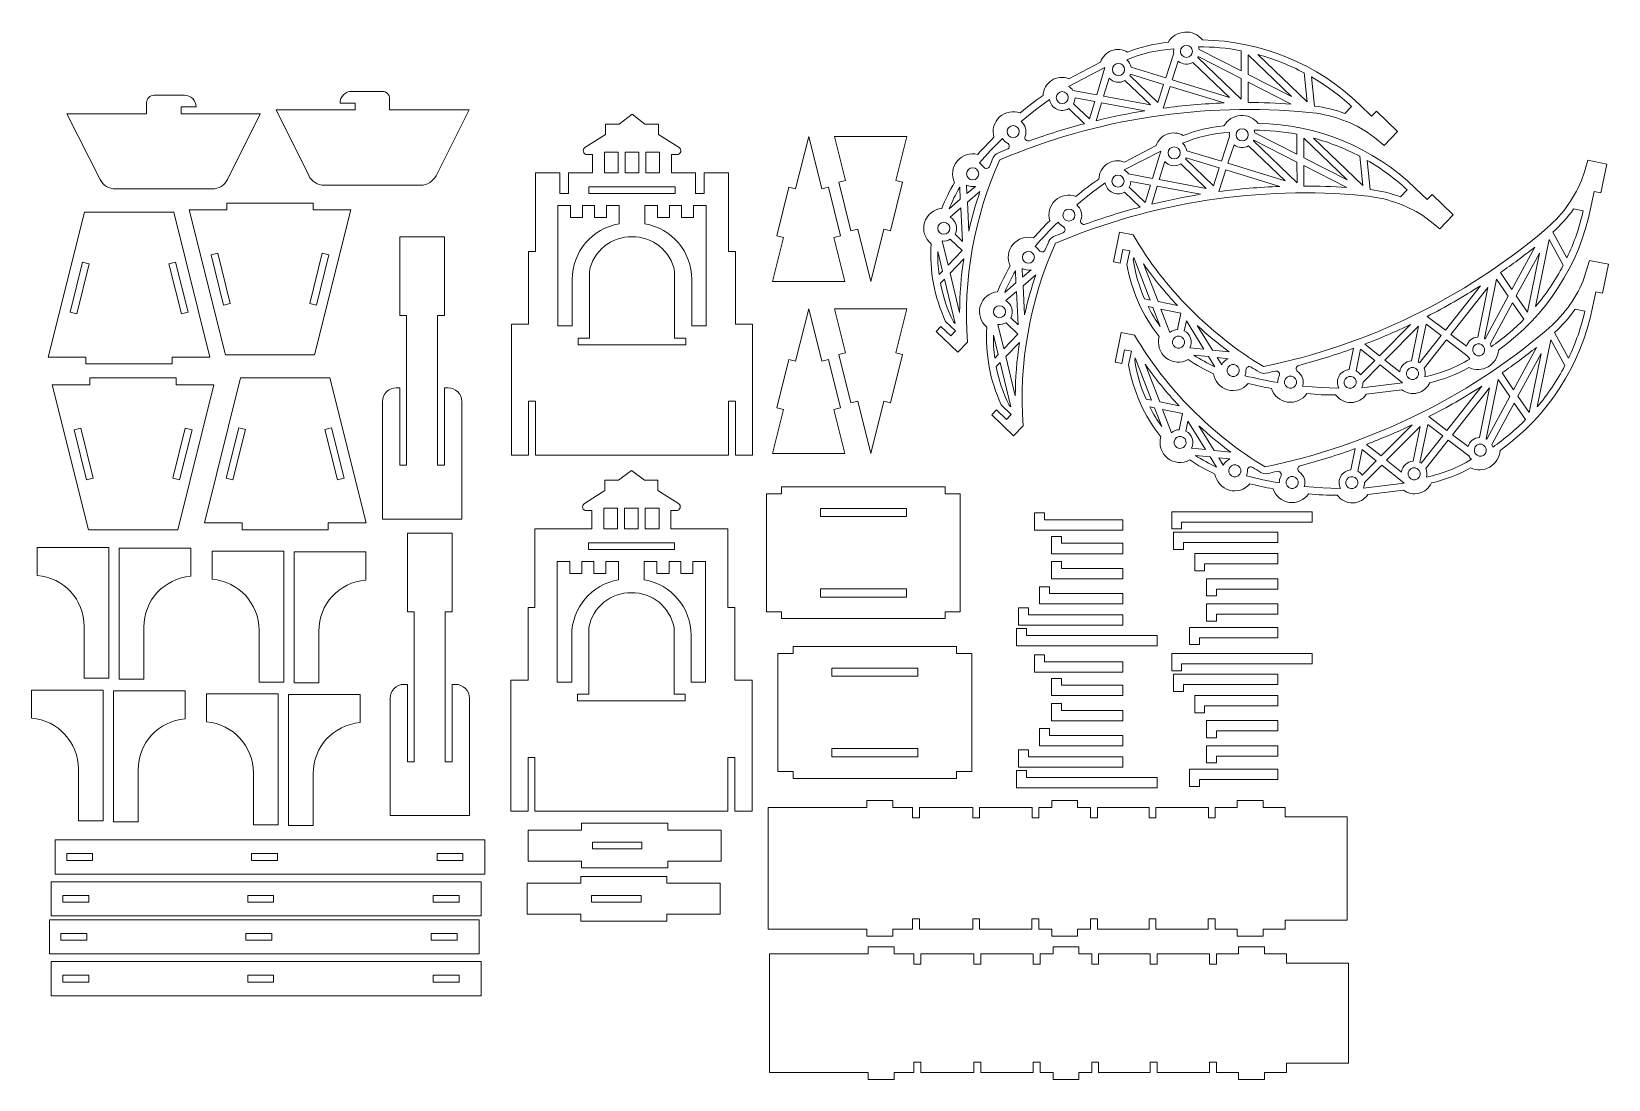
# Model space of a CAD drawing. Header units: millimetres. Extents: x -352 to 334, y -236 to 220.
import ezdxf

# ---------------------------------------------------------------- set-up
doc = ezdxf.new("R2010")
doc.units = ezdxf.units.MM
doc.header["$MEASUREMENT"] = 0
doc.layers.add('Capa 1', color=7, linetype='Continuous')

msp = doc.modelspace()

# ---------------------------------------------------------------- linework, layer by layer
at = {"layer": 'Capa 1', "color": 143, "lineweight": 9}
for points, knots in [([(242.3264, 176.7895), (242.3264, 176.7895), (233.1155, 185.6306), (233.1155, 185.6306), (233.1155, 185.6306), (233.1155, 185.6306), (231.0381, 183.4671), (231.0381, 183.4671), (231.0381, 183.4671), (231.0381, 183.4671), (225.963, 188.339), (225.963, 188.339), (225.963, 188.339), (207.5535, 206.1213), (183.0502, 216.2414), (157.4582, 216.6186), (157.4582, 216.6186), (155.609, 218.9743), (152.6935, 220.2752), (149.707, 220.0553), (149.707, 220.0553), (146.7204, 219.8356), (144.0394, 218.1441), (142.5552, 215.5433), (142.5552, 215.5433), (136.4819, 215.0113), (130.5181, 213.5892), (124.8585, 211.3225), (124.8585, 211.3225), (122.7544, 212.5695), (120.1856, 212.8048), (117.8949, 211.9484), (117.8949, 211.9484), (115.6037, 211.0922), (113.8236, 209.2452), (113.0527, 206.9243), (113.0527, 206.9243), (113.0527, 206.9243), (99.2554, 199.7509), (99.2554, 199.7509), (99.2554, 199.7509), (96.7867, 200.735), (93.9719, 200.4549), (91.7556, 198.9877), (91.7556, 198.9877), (89.539, 197.5203), (88.1822, 195.06), (88.1238, 192.4026), (88.1238, 192.4026), (84.6594, 190.0878), (81.3391, 187.5629), (78.1824, 184.8433), (78.1824, 184.8433), (75.0935, 186.0047), (71.571, 185.3349), (69.1532, 183.0883), (69.1532, 183.0883), (66.735, 180.8423), (65.7957, 177.4213), (66.7275, 174.255), (66.7275, 174.255), (64.2978, 171.8207), (61.9337, 169.3223), (59.6369, 166.762), (59.6369, 166.762), (56.3645, 167.5958), (52.8563, 166.4738), (50.7131, 163.864), (50.7131, 163.864), (48.5701, 161.2542), (48.1299, 157.6403), (49.5843, 154.5925), (49.5843, 154.5925), (47.4399, 150.9834), (45.5844, 147.2096), (44.0359, 143.3079), (44.0359, 143.3079), (40.5328, 142.9406), (37.5318, 140.4914), (36.5328, 137.1139), (36.5328, 137.1139), (35.5345, 133.7363), (36.6706, 130.0895), (39.411, 127.8769), (39.411, 127.8769), (38.6223, 116.268), (40.7809, 104.6426), (45.6877, 94.0926), (45.6877, 94.0926), (45.6877, 94.0926), (50.0156, 89.9386), (50.0156, 89.9386), (50.0156, 89.9386), (50.0156, 89.9386), (47.9387, 87.7746), (47.9387, 87.7746), (47.9387, 87.7746), (47.9387, 87.7746), (43.6111, 91.9287), (43.6111, 91.9287), (43.6111, 91.9287), (43.6111, 91.9287), (41.5338, 89.7651), (41.5338, 89.7651), (41.5338, 89.7651), (41.5338, 89.7651), (51.008, 80.6706), (51.008, 80.6706), (51.008, 80.6706), (51.008, 80.6706), (55.1622, 84.9984), (55.1622, 84.9984), (55.1622, 84.9984), (53.2299, 112.2448), (58.0851, 139.5319), (69.2911, 164.4421), (69.2911, 164.4421), (111.685, 182.4062), (157.8713, 189.4955), (203.7019, 185.0835), (203.7019, 185.0835), (212.7549, 184.2821), (221.4811, 181.3327), (229.1641, 176.4797), (229.1641, 176.4797), (229.1641, 176.4797), (232.3139, 174.087), (232.3139, 174.087), (232.3139, 174.087), (232.3139, 174.087), (236.4611, 170.679), (236.4611, 170.679), (236.4611, 170.679), (236.4611, 170.679), (242.3264, 176.7895), (242.3264, 176.7895)], [0, 0, 0, 0, 0.02941176, 0.02941176, 0.02941176, 0.02941176, 0.05882353, 0.05882353, 0.05882353, 0.05882353, 0.08823529, 0.08823529, 0.08823529, 0.08823529, 0.11764706, 0.11764706, 0.11764706, 0.11764706, 0.14705882, 0.14705882, 0.14705882, 0.14705882, 0.17647059, 0.17647059, 0.17647059, 0.17647059, 0.20588235, 0.20588235, 0.20588235, 0.20588235, 0.23529412, 0.23529412, 0.23529412, 0.23529412, 0.26470588, 0.26470588, 0.26470588, 0.26470588, 0.29411765, 0.29411765, 0.29411765, 0.29411765, 0.32352941, 0.32352941, 0.32352941, 0.32352941, 0.35294118, 0.35294118, 0.35294118, 0.35294118, 0.38235294, 0.38235294, 0.38235294, 0.38235294, 0.41176471, 0.41176471, 0.41176471, 0.41176471, 0.44117647, 0.44117647, 0.44117647, 0.44117647, 0.47058824, 0.47058824, 0.47058824, 0.47058824, 0.5, 0.5, 0.5, 0.5, 0.52941176, 0.52941176, 0.52941176, 0.52941176, 0.55882353, 0.55882353, 0.55882353, 0.55882353, 0.58823529, 0.58823529, 0.58823529, 0.58823529, 0.61764706, 0.61764706, 0.61764706, 0.61764706, 0.64705882, 0.64705882, 0.64705882, 0.64705882, 0.67647059, 0.67647059, 0.67647059, 0.67647059, 0.70588235, 0.70588235, 0.70588235, 0.70588235, 0.73529412, 0.73529412, 0.73529412, 0.73529412, 0.76470588, 0.76470588, 0.76470588, 0.76470588, 0.79411765, 0.79411765, 0.79411765, 0.79411765, 0.82352941, 0.82352941, 0.82352941, 0.82352941, 0.85294118, 0.85294118, 0.85294118, 0.85294118, 0.88235294, 0.88235294, 0.88235294, 0.88235294, 0.91176471, 0.91176471, 0.91176471, 0.91176471, 0.94117647, 0.94117647, 0.94117647, 0.94117647, 0.97058824, 0.97058824, 0.97058824, 0.97058824, 1, 1, 1, 1]), ([(144.9994, 212.7058), (144.8853, 212.1155), (144.8671, 211.5107), (144.9469, 210.9144), (144.9469, 210.9144), (144.9469, 210.9144), (141.4523, 200.1081), (141.4523, 200.1081), (141.4523, 200.1081), (141.4523, 200.1081), (126.3897, 204.7274), (126.3897, 204.7274), (126.3897, 204.7274), (126.1688, 205.9797), (125.5261, 207.1183), (124.5674, 207.9541), (124.5674, 207.9541), (131.0401, 210.741), (137.961, 212.3504), (144.9994, 212.7058)], [0, 0, 0, 0, 0.2, 0.2, 0.2, 0.2, 0.4, 0.4, 0.4, 0.4, 0.6, 0.6, 0.6, 0.6, 0.8, 0.8, 0.8, 0.8, 1, 1, 1, 1]), ([(153.0867, 211.6493), (153.0867, 210.1997), (151.912, 209.0251), (150.4623, 209.0251), (150.4623, 209.0251), (149.0129, 209.0251), (147.8377, 210.1997), (147.8377, 211.6493), (147.8377, 211.6493), (147.8377, 213.0988), (149.0129, 214.2739), (150.4623, 214.2739), (150.4623, 214.2739), (151.912, 214.2739), (153.0867, 213.0988), (153.0867, 211.6493)], [0, 0, 0, 0, 0.25, 0.25, 0.25, 0.25, 0.5, 0.5, 0.5, 0.5, 0.75, 0.75, 0.75, 0.75, 1, 1, 1, 1]), ([(174.2522, 211.9043), (174.2522, 211.9043), (174.2928, 203.1589), (174.2928, 203.1589), (174.2928, 203.1589), (174.2928, 203.1589), (155.9617, 212.4974), (155.9617, 212.4974), (155.9617, 212.4974), (155.9021, 212.8843), (155.8022, 213.2638), (155.6621, 213.6299), (155.6621, 213.6299), (161.8996, 213.6492), (168.1257, 213.0712), (174.2522, 211.9043)], [0, 0, 0, 0, 0.25, 0.25, 0.25, 0.25, 0.5, 0.5, 0.5, 0.5, 0.75, 0.75, 0.75, 0.75, 1, 1, 1, 1]), ([(120.9104, 206.3848), (122.36, 206.3848), (123.5347, 205.2095), (123.5347, 203.7602), (123.5347, 203.7602), (123.5347, 202.3106), (122.36, 201.1359), (120.9104, 201.1359), (120.9104, 201.1359), (119.4608, 201.1359), (118.2859, 202.3106), (118.2859, 203.7602), (118.2859, 203.7602), (118.2859, 205.2095), (119.4612, 206.3848), (120.9104, 206.3848)], [0, 0, 0, 0, 0.25, 0.25, 0.25, 0.25, 0.5, 0.5, 0.5, 0.5, 0.75, 0.75, 0.75, 0.75, 1, 1, 1, 1]), ([(153.2897, 206.8569), (153.2897, 206.8569), (169.1782, 191.6052), (169.1782, 191.6052), (169.1782, 191.6052), (169.1782, 191.6052), (144.3202, 199.2287), (144.3202, 199.2287), (144.3202, 199.2287), (144.3202, 199.2287), (146.9429, 207.3394), (146.9429, 207.3394), (146.9429, 207.3394), (148.7499, 205.8651), (151.2814, 205.6712), (153.2897, 206.8569)], [0, 0, 0, 0, 0.25, 0.25, 0.25, 0.25, 0.5, 0.5, 0.5, 0.5, 0.75, 0.75, 0.75, 0.75, 1, 1, 1, 1]), ([(174.3081, 199.7852), (174.3081, 199.7852), (174.3497, 190.799), (174.3497, 190.799), (174.3497, 190.799), (174.3497, 190.799), (155.3667, 209.0206), (155.3667, 209.0206), (155.3667, 209.0206), (155.4247, 209.1289), (155.4793, 209.2393), (155.5301, 209.3512), (155.5301, 209.3512), (155.5301, 209.3512), (174.3081, 199.7852), (174.3081, 199.7852)], [0, 0, 0, 0, 0.25, 0.25, 0.25, 0.25, 0.5, 0.5, 0.5, 0.5, 0.75, 0.75, 0.75, 0.75, 1, 1, 1, 1]), ([(177.2596, 210.1601), (177.2596, 210.1601), (196.1582, 192.0193), (196.1582, 192.0193), (196.1582, 192.0193), (196.1582, 192.0193), (177.2988, 201.6271), (177.2988, 201.6271), (177.2988, 201.6271), (177.2988, 201.6271), (177.2596, 210.1601), (177.2596, 210.1601)], [0, 0, 0, 0, 0.33333333, 0.33333333, 0.33333333, 0.33333333, 0.66666667, 0.66666667, 0.66666667, 0.66666667, 1, 1, 1, 1]), ([(201.6616, 202.2903), (201.6616, 202.2903), (202.9952, 189.6143), (202.9952, 189.6143), (202.9952, 189.6143), (202.9952, 189.6143), (181.5172, 210.231), (181.5172, 210.231), (181.5172, 210.231), (188.5047, 208.3386), (195.262, 205.6745), (201.6616, 202.2903)], [0, 0, 0, 0, 0.33333333, 0.33333333, 0.33333333, 0.33333333, 0.66666667, 0.66666667, 0.66666667, 0.66666667, 1, 1, 1, 1]), ([(115.0341, 204.574), (115.0341, 204.574), (111.4484, 192.6695), (111.4484, 192.6695), (111.4484, 192.6695), (111.4484, 192.6695), (101.0725, 194.6008), (101.0725, 194.6008), (101.0725, 194.6008), (100.5908, 195.3182), (99.9486, 195.9135), (99.1966, 196.3395), (99.1966, 196.3395), (99.1966, 196.3395), (115.0341, 204.574), (115.0341, 204.574)], [0, 0, 0, 0, 0.25, 0.25, 0.25, 0.25, 0.5, 0.5, 0.5, 0.5, 0.75, 0.75, 0.75, 0.75, 1, 1, 1, 1]), ([(123.7375, 198.9678), (123.7375, 198.9678), (134.8332, 188.3169), (134.8332, 188.3169), (134.8332, 188.3169), (134.8332, 188.3169), (114.4149, 192.1175), (114.4149, 192.1175), (114.4149, 192.1175), (114.4149, 192.1175), (116.7938, 200.0162), (116.7938, 200.0162), (116.7938, 200.0162), (118.5696, 198.0655), (121.4661, 197.6264), (123.7375, 198.9678)], [0, 0, 0, 0, 0.25, 0.25, 0.25, 0.25, 0.5, 0.5, 0.5, 0.5, 0.75, 0.75, 0.75, 0.75, 1, 1, 1, 1]), ([(140.5296, 197.254), (140.5296, 197.254), (138.0008, 189.4342), (138.0008, 189.4342), (138.0008, 189.4342), (138.0008, 189.4342), (125.8146, 201.1314), (125.8146, 201.1314), (125.8146, 201.1314), (125.9116, 201.3118), (125.9978, 201.4974), (126.0741, 201.6873), (126.0741, 201.6873), (126.0741, 201.6873), (140.5296, 197.254), (140.5296, 197.254)], [0, 0, 0, 0, 0.25, 0.25, 0.25, 0.25, 0.5, 0.5, 0.5, 0.5, 0.75, 0.75, 0.75, 0.75, 1, 1, 1, 1]), ([(222.2793, 187.693), (222.2793, 187.693), (219.3448, 184.636), (219.3448, 184.636), (219.3448, 184.636), (215.0968, 186.1925), (210.6871, 187.2642), (206.1987, 187.8315), (206.1987, 187.8315), (206.1987, 187.8315), (204.8637, 200.519), (204.8637, 200.519), (204.8637, 200.519), (211.1252, 196.9013), (216.9667, 192.599), (222.2793, 187.693)], [0, 0, 0, 0, 0.25, 0.25, 0.25, 0.25, 0.5, 0.5, 0.5, 0.5, 0.75, 0.75, 0.75, 0.75, 1, 1, 1, 1]), ([(-273.4893, 151.7347), (-273.4893, 151.7347), (-315.4952, 151.7347), (-315.4952, 151.7347), (-315.4952, 151.7347), (-318.323, 151.7355), (-320.9127, 153.327), (-322.1876, 155.8507), (-322.1876, 155.8507), (-322.1876, 155.8507), (-336.6484, 184.4637), (-336.6484, 184.4637), (-336.6484, 184.4637), (-336.6484, 184.4637), (-301.9712, 184.4637), (-301.9712, 184.4637), (-301.9712, 184.4637), (-301.9712, 184.4637), (-301.9712, 189.3693), (-301.9712, 189.3693), (-301.9712, 189.3693), (-301.9707, 190.2111), (-301.6358, 191.0229), (-301.0399, 191.618), (-301.0399, 191.618), (-300.4439, 192.213), (-299.6361, 192.5472), (-298.7943, 192.5468), (-298.7943, 192.5468), (-298.7943, 192.5468), (-285.5042, 192.5468), (-285.5042, 192.5468), (-285.5042, 192.5468), (-284.1573, 192.5458), (-282.8586, 192.0096), (-281.9064, 191.0562), (-281.9064, 191.0562), (-280.9545, 190.1028), (-280.4196, 188.8103), (-280.4209, 187.463), (-280.4209, 187.463), (-280.4209, 187.463), (-286.9745, 187.463), (-286.9745, 187.463), (-286.9745, 187.463), (-286.9745, 187.463), (-286.9745, 184.4637), (-286.9745, 184.4637), (-286.9745, 184.4637), (-286.9745, 184.4637), (-252.6028, 184.4637), (-252.6028, 184.4637), (-252.6028, 184.4637), (-252.6028, 184.4637), (-266.7722, 155.9009), (-266.7722, 155.9009), (-266.7722, 155.9009), (-268.0378, 153.3502), (-270.6417, 151.7343), (-273.4893, 151.7347)], [0, 0, 0, 0, 0.06666667, 0.06666667, 0.06666667, 0.06666667, 0.13333333, 0.13333333, 0.13333333, 0.13333333, 0.2, 0.2, 0.2, 0.2, 0.26666667, 0.26666667, 0.26666667, 0.26666667, 0.33333333, 0.33333333, 0.33333333, 0.33333333, 0.4, 0.4, 0.4, 0.4, 0.46666667, 0.46666667, 0.46666667, 0.46666667, 0.53333333, 0.53333333, 0.53333333, 0.53333333, 0.6, 0.6, 0.6, 0.6, 0.66666667, 0.66666667, 0.66666667, 0.66666667, 0.73333333, 0.73333333, 0.73333333, 0.73333333, 0.8, 0.8, 0.8, 0.8, 0.86666667, 0.86666667, 0.86666667, 0.86666667, 0.93333333, 0.93333333, 0.93333333, 0.93333333, 1, 1, 1, 1]), ([(-224.7259, 153.3899), (-224.7259, 153.3899), (-182.72, 153.3899), (-182.72, 153.3899), (-182.72, 153.3899), (-179.8922, 153.3907), (-177.3025, 154.9822), (-176.0276, 157.5059), (-176.0276, 157.5059), (-176.0276, 157.5059), (-161.5668, 186.1189), (-161.5668, 186.1189), (-161.5668, 186.1189), (-161.5668, 186.1189), (-196.244, 186.1189), (-196.244, 186.1189), (-196.244, 186.1189), (-196.244, 186.1189), (-196.244, 191.0245), (-196.244, 191.0245), (-196.244, 191.0245), (-196.2445, 191.8663), (-196.5794, 192.6781), (-197.1753, 193.2732), (-197.1753, 193.2732), (-197.7713, 193.8682), (-198.5791, 194.2024), (-199.4209, 194.202), (-199.4209, 194.202), (-199.4209, 194.202), (-212.711, 194.202), (-212.711, 194.202), (-212.711, 194.202), (-214.0579, 194.201), (-215.3566, 193.6648), (-216.3088, 192.7114), (-216.3088, 192.7114), (-217.2607, 191.758), (-217.7956, 190.4655), (-217.7943, 189.1182), (-217.7943, 189.1182), (-217.7943, 189.1182), (-211.2407, 189.1182), (-211.2407, 189.1182), (-211.2407, 189.1182), (-211.2407, 189.1182), (-211.2407, 186.1189), (-211.2407, 186.1189), (-211.2407, 186.1189), (-211.2407, 186.1189), (-245.6124, 186.1189), (-245.6124, 186.1189), (-245.6124, 186.1189), (-245.6124, 186.1189), (-231.443, 157.5561), (-231.443, 157.5561), (-231.443, 157.5561), (-230.1774, 155.0054), (-227.5735, 153.3895), (-224.7259, 153.3899)], [0, 0, 0, 0, 0.06666667, 0.06666667, 0.06666667, 0.06666667, 0.13333333, 0.13333333, 0.13333333, 0.13333333, 0.2, 0.2, 0.2, 0.2, 0.26666667, 0.26666667, 0.26666667, 0.26666667, 0.33333333, 0.33333333, 0.33333333, 0.33333333, 0.4, 0.4, 0.4, 0.4, 0.46666667, 0.46666667, 0.46666667, 0.46666667, 0.53333333, 0.53333333, 0.53333333, 0.53333333, 0.6, 0.6, 0.6, 0.6, 0.66666667, 0.66666667, 0.66666667, 0.66666667, 0.73333333, 0.73333333, 0.73333333, 0.73333333, 0.8, 0.8, 0.8, 0.8, 0.86666667, 0.86666667, 0.86666667, 0.86666667, 0.93333333, 0.93333333, 0.93333333, 0.93333333, 1, 1, 1, 1]), ([(96.4534, 194.1229), (97.9026, 194.1229), (99.0778, 192.948), (99.0778, 191.4984), (99.0778, 191.4984), (99.0778, 190.0491), (97.9026, 188.8742), (96.4534, 188.8742), (96.4534, 188.8742), (95.0038, 188.8742), (93.829, 190.0491), (93.829, 191.4984), (93.829, 191.4984), (93.829, 192.948), (95.0038, 194.1229), (96.4534, 194.1229)], [0, 0, 0, 0, 0.25, 0.25, 0.25, 0.25, 0.5, 0.5, 0.5, 0.5, 0.75, 0.75, 0.75, 0.75, 1, 1, 1, 1]), ([(166.8991, 189.1672), (158.0153, 188.8396), (149.1516, 188.089), (140.339, 186.9173), (140.339, 186.9173), (140.339, 186.9173), (143.3972, 196.3745), (143.3972, 196.3745), (143.3972, 196.3745), (143.3972, 196.3745), (166.8991, 189.1672), (166.8991, 189.1672)], [0, 0, 0, 0, 0.33333333, 0.33333333, 0.33333333, 0.33333333, 0.66666667, 0.66666667, 0.66666667, 0.66666667, 1, 1, 1, 1]), ([(177.3147, 198.2533), (177.3147, 198.2533), (196.0252, 188.7213), (196.0252, 188.7213), (196.0252, 188.7213), (189.8109, 189.141), (183.5836, 189.3528), (177.3556, 189.3564), (177.3556, 189.3564), (177.3556, 189.3564), (177.3147, 198.2533), (177.3147, 198.2533)], [0, 0, 0, 0, 0.33333333, 0.33333333, 0.33333333, 0.33333333, 0.66666667, 0.66666667, 0.66666667, 0.66666667, 1, 1, 1, 1]), ([(106.0942, 180.1658), (98.0177, 178.0423), (90.0402, 175.5576), (82.1864, 172.72), (82.1864, 172.72), (81.633, 172.5181), (81.0214, 172.6617), (80.6087, 173.0819), (80.6087, 173.0819), (80.1963, 173.5023), (80.0675, 174.1251), (80.2792, 174.6746), (80.2792, 174.6746), (81.1743, 176.9749), (80.4473, 179.5941), (78.4918, 181.1003), (78.4918, 181.1003), (78.4918, 181.1003), (81.7351, 183.7328), (81.7351, 183.7328), (81.7351, 183.7328), (81.7351, 183.7328), (84.7716, 186.2266), (84.7716, 186.2266), (84.7716, 186.2266), (84.7716, 186.2266), (87.5375, 188.2635), (87.5375, 188.2635), (87.5375, 188.2635), (87.5375, 188.2635), (90.9401, 190.744), (90.9401, 190.744), (90.9401, 190.744), (91.1952, 188.9007), (92.3576, 187.2919), (94.0337, 186.4832), (94.0337, 186.4832), (95.7097, 185.6745), (97.6792, 185.7583), (99.2805, 186.7058), (99.2805, 186.7058), (99.2805, 186.7058), (106.0942, 180.1658), (106.0942, 180.1658)], [0, 0, 0, 0, 0.09090909, 0.09090909, 0.09090909, 0.09090909, 0.18181818, 0.18181818, 0.18181818, 0.18181818, 0.27272727, 0.27272727, 0.27272727, 0.27272727, 0.36363636, 0.36363636, 0.36363636, 0.36363636, 0.45454545, 0.45454545, 0.45454545, 0.45454545, 0.54545455, 0.54545455, 0.54545455, 0.54545455, 0.63636364, 0.63636364, 0.63636364, 0.63636364, 0.72727273, 0.72727273, 0.72727273, 0.72727273, 0.81818182, 0.81818182, 0.81818182, 0.81818182, 0.90909091, 0.90909091, 0.90909091, 0.90909091, 1, 1, 1, 1]), ([(102.0162, 191.3743), (102.0162, 191.3743), (110.5783, 189.7809), (110.5783, 189.7809), (110.5783, 189.7809), (110.5783, 189.7809), (108.2977, 182.2077), (108.2977, 182.2077), (108.2977, 182.2077), (108.2977, 182.2077), (101.3578, 188.8699), (101.3578, 188.8699), (101.3578, 188.8699), (101.771, 189.6408), (101.9965, 190.4997), (102.0162, 191.3743)], [0, 0, 0, 0, 0.25, 0.25, 0.25, 0.25, 0.5, 0.5, 0.5, 0.5, 0.75, 0.75, 0.75, 0.75, 1, 1, 1, 1]), ([(113.545, 189.2285), (113.545, 189.2285), (132.3235, 185.7328), (132.3235, 185.7328), (132.3235, 185.7328), (125.2318, 184.5798), (118.1868, 183.1539), (111.2045, 181.4582), (111.2045, 181.4582), (111.2045, 181.4582), (113.545, 189.2285), (113.545, 189.2285)], [0, 0, 0, 0, 0.33333333, 0.33333333, 0.33333333, 0.33333333, 0.66666667, 0.66666667, 0.66666667, 0.66666667, 1, 1, 1, 1]), ([(-135.7534, 59.3141), (-135.7534, 59.3141), (-132.7541, 59.3141), (-132.7541, 59.3141), (-132.7541, 59.3141), (-132.7541, 59.3141), (-132.7541, 35.8228), (-132.7541, 35.8228), (-132.7541, 35.8228), (-132.7541, 35.8228), (-48.7721, 35.8228), (-48.7721, 35.8228), (-48.7721, 35.8228), (-48.7721, 35.8228), (-48.7721, 59.3141), (-48.7721, 59.3141), (-48.7721, 59.3141), (-48.7721, 59.3141), (-45.7726, 59.3141), (-45.7726, 59.3141), (-45.7726, 59.3141), (-45.7726, 59.3141), (-45.7726, 35.8228), (-45.7726, 35.8228), (-45.7726, 35.8228), (-45.7726, 35.8228), (-38.2743, 35.8228), (-38.2743, 35.8228), (-38.2743, 35.8228), (-38.2743, 35.8228), (-38.2743, 92.9561), (-38.2743, 92.9561), (-38.2743, 92.9561), (-38.2743, 92.9561), (-45.7726, 92.9561), (-45.7726, 92.9561), (-45.7726, 92.9561), (-45.7726, 92.9561), (-45.7726, 124.4872), (-45.7726, 124.4872), (-45.7726, 124.4872), (-45.7726, 124.4872), (-48.7721, 124.4872), (-48.7721, 124.4872), (-48.7721, 124.4872), (-48.7721, 124.4872), (-48.7721, 158.7246), (-48.7721, 158.7246), (-48.7721, 158.7246), (-48.7721, 158.7246), (-59.3081, 158.7246), (-59.3081, 158.7246), (-59.3081, 158.7246), (-59.3081, 158.7246), (-59.3081, 149.7265), (-59.3081, 149.7265), (-59.3081, 149.7265), (-59.3081, 149.7265), (-63.1982, 149.7265), (-63.1982, 149.7265), (-63.1982, 149.7265), (-63.1982, 149.7265), (-63.1982, 158.7246), (-63.1982, 158.7246), (-63.1982, 158.7246), (-63.1982, 158.7246), (-73.5993, 158.7246), (-73.5993, 158.7246), (-73.5993, 158.7246), (-73.5993, 158.7246), (-73.5993, 166.7826), (-73.5993, 166.7826), (-73.5993, 166.7826), (-73.5993, 166.7826), (-71.1959, 166.7234), (-71.1959, 166.7234), (-71.1959, 166.7234), (-70.4505, 166.711), (-69.7893, 167.1981), (-69.5794, 167.9134), (-69.5794, 167.9134), (-69.3701, 168.6285), (-69.6406, 169.3813), (-70.2746, 169.7733), (-70.2746, 169.7733), (-70.2746, 169.7733), (-79.2359, 175.4167), (-79.2359, 175.4167), (-79.2359, 175.4167), (-79.2359, 175.4167), (-79.2359, 179.9149), (-79.2359, 179.9149), (-79.2359, 179.9149), (-79.2359, 179.9149), (-85.1293, 179.9149), (-85.1293, 179.9149), (-85.1293, 179.9149), (-85.1293, 179.9149), (-90.7631, 184.2408), (-90.7631, 184.2408), (-90.7631, 184.2408), (-90.7631, 184.2408), (-96.3972, 179.9149), (-96.3972, 179.9149), (-96.3972, 179.9149), (-96.3972, 179.9149), (-102.2904, 179.9149), (-102.2904, 179.9149), (-102.2904, 179.9149), (-102.2904, 179.9149), (-102.2904, 175.4167), (-102.2904, 175.4167), (-102.2904, 175.4167), (-102.2904, 175.4167), (-111.2518, 169.7733), (-111.2518, 169.7733), (-111.2518, 169.7733), (-111.8789, 169.3709), (-112.1605, 168.5989), (-111.9391, 167.8874), (-111.9391, 167.8874), (-111.7176, 167.1757), (-111.0755, 166.6989), (-110.3306, 166.7234), (-110.3306, 166.7234), (-110.3306, 166.7234), (-107.9271, 166.7826), (-107.9271, 166.7826), (-107.9271, 166.7826), (-107.9271, 166.7826), (-107.9271, 158.7246), (-107.9271, 158.7246), (-107.9271, 158.7246), (-107.9271, 158.7246), (-118.3277, 158.7246), (-118.3277, 158.7246), (-118.3277, 158.7246), (-118.3277, 158.7246), (-118.3277, 149.7265), (-118.3277, 149.7265), (-118.3277, 149.7265), (-118.3277, 149.7265), (-122.2182, 149.7265), (-122.2182, 149.7265), (-122.2182, 149.7265), (-122.2182, 149.7265), (-122.2182, 158.7246), (-122.2182, 158.7246), (-122.2182, 158.7246), (-122.2182, 158.7246), (-132.7541, 158.7246), (-132.7541, 158.7246), (-132.7541, 158.7246), (-132.7541, 158.7246), (-132.7541, 124.4872), (-132.7541, 124.4872), (-132.7541, 124.4872), (-132.7541, 124.4872), (-135.7534, 124.4872), (-135.7534, 124.4872), (-135.7534, 124.4872), (-135.7534, 124.4872), (-135.7534, 92.9561), (-135.7534, 92.9561), (-135.7534, 92.9561), (-135.7534, 92.9561), (-143.2516, 92.9561), (-143.2516, 92.9561), (-143.2516, 92.9561), (-143.2516, 92.9561), (-143.2516, 35.8228), (-143.2516, 35.8228), (-143.2516, 35.8228), (-143.2516, 35.8228), (-135.7534, 35.8228), (-135.7534, 35.8228), (-135.7534, 35.8228), (-135.7534, 35.8228), (-135.7534, 59.3141), (-135.7534, 59.3141)], [0, 0, 0, 0, 0.02222222, 0.02222222, 0.02222222, 0.02222222, 0.04444444, 0.04444444, 0.04444444, 0.04444444, 0.06666667, 0.06666667, 0.06666667, 0.06666667, 0.08888889, 0.08888889, 0.08888889, 0.08888889, 0.11111111, 0.11111111, 0.11111111, 0.11111111, 0.13333333, 0.13333333, 0.13333333, 0.13333333, 0.15555556, 0.15555556, 0.15555556, 0.15555556, 0.17777778, 0.17777778, 0.17777778, 0.17777778, 0.2, 0.2, 0.2, 0.2, 0.22222222, 0.22222222, 0.22222222, 0.22222222, 0.24444444, 0.24444444, 0.24444444, 0.24444444, 0.26666667, 0.26666667, 0.26666667, 0.26666667, 0.28888889, 0.28888889, 0.28888889, 0.28888889, 0.31111111, 0.31111111, 0.31111111, 0.31111111, 0.33333333, 0.33333333, 0.33333333, 0.33333333, 0.35555556, 0.35555556, 0.35555556, 0.35555556, 0.37777778, 0.37777778, 0.37777778, 0.37777778, 0.4, 0.4, 0.4, 0.4, 0.42222222, 0.42222222, 0.42222222, 0.42222222, 0.44444444, 0.44444444, 0.44444444, 0.44444444, 0.46666667, 0.46666667, 0.46666667, 0.46666667, 0.48888889, 0.48888889, 0.48888889, 0.48888889, 0.51111111, 0.51111111, 0.51111111, 0.51111111, 0.53333333, 0.53333333, 0.53333333, 0.53333333, 0.55555556, 0.55555556, 0.55555556, 0.55555556, 0.57777778, 0.57777778, 0.57777778, 0.57777778, 0.6, 0.6, 0.6, 0.6, 0.62222222, 0.62222222, 0.62222222, 0.62222222, 0.64444444, 0.64444444, 0.64444444, 0.64444444, 0.66666667, 0.66666667, 0.66666667, 0.66666667, 0.68888889, 0.68888889, 0.68888889, 0.68888889, 0.71111111, 0.71111111, 0.71111111, 0.71111111, 0.73333333, 0.73333333, 0.73333333, 0.73333333, 0.75555556, 0.75555556, 0.75555556, 0.75555556, 0.77777778, 0.77777778, 0.77777778, 0.77777778, 0.8, 0.8, 0.8, 0.8, 0.82222222, 0.82222222, 0.82222222, 0.82222222, 0.84444444, 0.84444444, 0.84444444, 0.84444444, 0.86666667, 0.86666667, 0.86666667, 0.86666667, 0.88888889, 0.88888889, 0.88888889, 0.88888889, 0.91111111, 0.91111111, 0.91111111, 0.91111111, 0.93333333, 0.93333333, 0.93333333, 0.93333333, 0.95555556, 0.95555556, 0.95555556, 0.95555556, 0.97777778, 0.97777778, 0.97777778, 0.97777778, 1, 1, 1, 1]), ([(123.4907, 163.4279), (121.0215, 164.412), (118.2072, 164.1319), (115.9908, 162.6647), (115.9908, 162.6647), (113.7741, 161.1973), (112.4174, 158.737), (112.3586, 156.0796), (112.3586, 156.0796), (108.8943, 153.7648), (105.5744, 151.2399), (102.4176, 148.5203), (102.4176, 148.5203), (99.3282, 149.6817), (95.8063, 149.0119), (93.3884, 146.7653), (93.3884, 146.7653), (90.9705, 144.5193), (90.0312, 141.0983), (90.9629, 137.932), (90.9629, 137.932), (88.5332, 135.4977), (86.1684, 132.9993), (83.8723, 130.439), (83.8723, 130.439), (80.5997, 131.2728), (77.0912, 130.1508), (74.9479, 127.541), (74.9479, 127.541), (72.8049, 124.9312), (72.365, 121.3173), (73.8196, 118.2695), (73.8196, 118.2695), (71.6751, 114.6604), (69.8196, 110.8866), (68.2708, 106.9849), (68.2708, 106.9849), (64.7677, 106.6176), (61.7671, 104.1684), (60.7681, 100.7909), (60.7681, 100.7909), (59.7693, 97.4133), (60.9059, 93.7665), (63.6462, 91.5539), (63.6462, 91.5539), (62.8572, 79.945), (65.0162, 68.3196), (69.9231, 57.7696), (69.9231, 57.7696), (69.9231, 57.7696), (74.2508, 53.6156), (74.2508, 53.6156), (74.2508, 53.6156), (74.2508, 53.6156), (72.1739, 51.4516), (72.1739, 51.4516), (72.1739, 51.4516), (72.1739, 51.4516), (67.8461, 55.6057), (67.8461, 55.6057), (67.8461, 55.6057), (67.8461, 55.6057), (65.7689, 53.4421), (65.7689, 53.4421), (65.7689, 53.4421), (65.7689, 53.4421), (75.2433, 44.3476), (75.2433, 44.3476), (75.2433, 44.3476), (75.2433, 44.3476), (79.3972, 48.6754), (79.3972, 48.6754), (79.3972, 48.6754), (77.4653, 75.9218), (82.32, 103.2089), (93.5263, 128.1191), (93.5263, 128.1191), (135.9198, 146.0832), (182.1069, 153.1725), (227.9373, 148.7605), (227.9373, 148.7605), (236.9897, 147.9591), (245.7163, 145.0097), (253.3994, 140.1567), (253.3994, 140.1567), (253.3994, 140.1567), (256.5487, 137.764), (256.5487, 137.764), (256.5487, 137.764), (256.5487, 137.764), (260.6965, 134.356), (260.6965, 134.356), (260.6965, 134.356), (260.6965, 134.356), (266.5617, 140.4665), (266.5617, 140.4665), (266.5617, 140.4665), (266.5617, 140.4665), (257.3509, 149.3076), (257.3509, 149.3076), (257.3509, 149.3076), (257.3509, 149.3076), (255.2736, 147.1441), (255.2736, 147.1441), (255.2736, 147.1441), (255.2736, 147.1441), (250.1981, 152.016), (250.1981, 152.016), (250.1981, 152.016), (231.7887, 169.7983), (207.2855, 179.9184), (181.693, 180.2956), (181.693, 180.2956), (179.8442, 182.6513), (176.9288, 183.9522), (173.9424, 183.7323), (173.9424, 183.7323), (170.9559, 183.5126), (168.2747, 181.8211), (166.7906, 179.2203), (166.7906, 179.2203), (160.717, 178.6883), (154.7533, 177.2662), (149.0938, 174.9995), (149.0938, 174.9995), (146.9898, 176.2465), (144.4208, 176.4818), (142.13, 175.6254), (142.13, 175.6254), (139.8392, 174.7692), (138.059, 172.9222), (137.2878, 170.6013), (137.2878, 170.6013), (137.2878, 170.6013), (123.4907, 163.4279), (123.4907, 163.4279)], [0, 0, 0, 0, 0.02941176, 0.02941176, 0.02941176, 0.02941176, 0.05882353, 0.05882353, 0.05882353, 0.05882353, 0.08823529, 0.08823529, 0.08823529, 0.08823529, 0.11764706, 0.11764706, 0.11764706, 0.11764706, 0.14705882, 0.14705882, 0.14705882, 0.14705882, 0.17647059, 0.17647059, 0.17647059, 0.17647059, 0.20588235, 0.20588235, 0.20588235, 0.20588235, 0.23529412, 0.23529412, 0.23529412, 0.23529412, 0.26470588, 0.26470588, 0.26470588, 0.26470588, 0.29411765, 0.29411765, 0.29411765, 0.29411765, 0.32352941, 0.32352941, 0.32352941, 0.32352941, 0.35294118, 0.35294118, 0.35294118, 0.35294118, 0.38235294, 0.38235294, 0.38235294, 0.38235294, 0.41176471, 0.41176471, 0.41176471, 0.41176471, 0.44117647, 0.44117647, 0.44117647, 0.44117647, 0.47058824, 0.47058824, 0.47058824, 0.47058824, 0.5, 0.5, 0.5, 0.5, 0.52941176, 0.52941176, 0.52941176, 0.52941176, 0.55882353, 0.55882353, 0.55882353, 0.55882353, 0.58823529, 0.58823529, 0.58823529, 0.58823529, 0.61764706, 0.61764706, 0.61764706, 0.61764706, 0.64705882, 0.64705882, 0.64705882, 0.64705882, 0.67647059, 0.67647059, 0.67647059, 0.67647059, 0.70588235, 0.70588235, 0.70588235, 0.70588235, 0.73529412, 0.73529412, 0.73529412, 0.73529412, 0.76470588, 0.76470588, 0.76470588, 0.76470588, 0.79411765, 0.79411765, 0.79411765, 0.79411765, 0.82352941, 0.82352941, 0.82352941, 0.82352941, 0.85294118, 0.85294118, 0.85294118, 0.85294118, 0.88235294, 0.88235294, 0.88235294, 0.88235294, 0.91176471, 0.91176471, 0.91176471, 0.91176471, 0.94117647, 0.94117647, 0.94117647, 0.94117647, 0.97058824, 0.97058824, 0.97058824, 0.97058824, 1, 1, 1, 1]), ([(75.0943, 179.318), (76.5438, 179.318), (77.7186, 178.1431), (77.7186, 176.6935), (77.7186, 176.6935), (77.7186, 175.2442), (76.5438, 174.0689), (75.0943, 174.0689), (75.0943, 174.0689), (73.645, 174.0689), (72.4696, 175.2442), (72.4696, 176.6935), (72.4696, 176.6935), (72.4696, 178.1431), (73.645, 179.318), (75.0943, 179.318)], [0, 0, 0, 0, 0.25, 0.25, 0.25, 0.25, 0.5, 0.5, 0.5, 0.5, 0.75, 0.75, 0.75, 0.75, 1, 1, 1, 1]), ([(-29.6134, 111.5008), (-29.6134, 111.5008), (1.866, 111.5008), (1.866, 111.5008), (1.866, 111.5008), (1.866, 111.5008), (-2.9168, 130.6629), (-2.9168, 130.6629), (-2.9168, 130.6629), (-2.9168, 130.6629), (-0.0065, 131.3893), (-0.0065, 131.3893), (-0.0065, 131.3893), (-0.0065, 131.3893), (-5.2729, 152.4874), (-5.2729, 152.4874), (-5.2729, 152.4874), (-5.2729, 152.4874), (-8.183, 151.761), (-8.183, 151.761), (-8.183, 151.761), (-8.183, 151.761), (-13.8735, 174.561), (-13.8735, 174.561), (-13.8735, 174.561), (-13.8735, 174.561), (-19.5645, 151.761), (-19.5645, 151.761), (-19.5645, 151.761), (-19.5645, 151.761), (-22.4745, 152.4874), (-22.4745, 152.4874), (-22.4745, 152.4874), (-22.4745, 152.4874), (-27.741, 131.3893), (-27.741, 131.3893), (-27.741, 131.3893), (-27.741, 131.3893), (-24.831, 130.6629), (-24.831, 130.6629), (-24.831, 130.6629), (-24.831, 130.6629), (-29.6134, 111.5008), (-29.6134, 111.5008)], [0, 0, 0, 0, 0.09090909, 0.09090909, 0.09090909, 0.09090909, 0.18181818, 0.18181818, 0.18181818, 0.18181818, 0.27272727, 0.27272727, 0.27272727, 0.27272727, 0.36363636, 0.36363636, 0.36363636, 0.36363636, 0.45454545, 0.45454545, 0.45454545, 0.45454545, 0.54545455, 0.54545455, 0.54545455, 0.54545455, 0.63636364, 0.63636364, 0.63636364, 0.63636364, 0.72727273, 0.72727273, 0.72727273, 0.72727273, 0.81818182, 0.81818182, 0.81818182, 0.81818182, 0.90909091, 0.90909091, 0.90909091, 0.90909091, 1, 1, 1, 1]), ([(-0.7535, 154.6725), (-0.7535, 154.6725), (4.5129, 133.5744), (4.5129, 133.5744), (4.5129, 133.5744), (4.5129, 133.5744), (7.4229, 134.3003), (7.4229, 134.3003), (7.4229, 134.3003), (7.4229, 134.3003), (13.1135, 111.5008), (13.1135, 111.5008), (13.1135, 111.5008), (13.1135, 111.5008), (18.8044, 134.3003), (18.8044, 134.3003), (18.8044, 134.3003), (18.8044, 134.3003), (21.7147, 133.5744), (21.7147, 133.5744), (21.7147, 133.5744), (21.7147, 133.5744), (26.9811, 154.6725), (26.9811, 154.6725), (26.9811, 154.6725), (26.9811, 154.6725), (24.0709, 155.3984), (24.0709, 155.3984), (24.0709, 155.3984), (24.0709, 155.3984), (28.8535, 174.561), (28.8535, 174.561), (28.8535, 174.561), (28.8535, 174.561), (-2.6261, 174.561), (-2.6261, 174.561), (-2.6261, 174.561), (-2.6261, 174.561), (2.1567, 155.3984), (2.1567, 155.3984), (2.1567, 155.3984), (2.1567, 155.3984), (-0.7535, 154.6725), (-0.7535, 154.6725)], [0, 0, 0, 0, 0.09090909, 0.09090909, 0.09090909, 0.09090909, 0.18181818, 0.18181818, 0.18181818, 0.18181818, 0.27272727, 0.27272727, 0.27272727, 0.27272727, 0.36363636, 0.36363636, 0.36363636, 0.36363636, 0.45454545, 0.45454545, 0.45454545, 0.45454545, 0.54545455, 0.54545455, 0.54545455, 0.54545455, 0.63636364, 0.63636364, 0.63636364, 0.63636364, 0.72727273, 0.72727273, 0.72727273, 0.72727273, 0.81818182, 0.81818182, 0.81818182, 0.81818182, 0.90909091, 0.90909091, 0.90909091, 0.90909091, 1, 1, 1, 1]), ([(68.3957, 167.3203), (67.5218, 166.9506), (66.8205, 166.2641), (66.4326, 165.3985), (66.4326, 165.3985), (65.8655, 164.1313), (65.3137, 162.8573), (64.7784, 161.5769), (64.7784, 161.5769), (64.5632, 161.0632), (64.0818, 160.7113), (63.5271, 160.6621), (63.5271, 160.6621), (62.973, 160.6124), (62.4366, 160.8744), (62.1347, 161.3418), (62.1347, 161.3418), (61.6829, 162.0416), (61.0796, 162.6311), (60.3693, 163.0668), (60.3693, 163.0668), (63.5804, 166.7331), (66.931, 170.2749), (70.4139, 173.6845), (70.4139, 173.6845), (70.9492, 172.8516), (71.6971, 172.1771), (72.5804, 171.7294), (72.5804, 171.7294), (73.105, 171.4638), (73.426, 170.9159), (73.401, 170.3281), (73.401, 170.3281), (73.376, 169.7401), (73.0098, 169.2214), (72.4644, 169.0013), (72.4644, 169.0013), (71.1039, 168.4517), (69.7472, 167.8911), (68.3957, 167.3203)], [0, 0, 0, 0, 0.1, 0.1, 0.1, 0.1, 0.2, 0.2, 0.2, 0.2, 0.3, 0.3, 0.3, 0.3, 0.4, 0.4, 0.4, 0.4, 0.5, 0.5, 0.5, 0.5, 0.6, 0.6, 0.6, 0.6, 0.7, 0.7, 0.7, 0.7, 0.8, 0.8, 0.8, 0.8, 0.9, 0.9, 0.9, 0.9, 1, 1, 1, 1]), ([(165.6872, 163.7851), (165.6872, 163.7851), (150.6251, 168.4044), (150.6251, 168.4044), (150.6251, 168.4044), (150.4041, 169.6567), (149.7615, 170.7953), (148.8026, 171.6311), (148.8026, 171.6311), (155.2749, 174.418), (162.1959, 176.0274), (169.2342, 176.3828), (169.2342, 176.3828), (169.1203, 175.7925), (169.1026, 175.1877), (169.1819, 174.5914), (169.1819, 174.5914), (169.1819, 174.5914), (165.6872, 163.7851), (165.6872, 163.7851)], [0, 0, 0, 0, 0.2, 0.2, 0.2, 0.2, 0.4, 0.4, 0.4, 0.4, 0.6, 0.6, 0.6, 0.6, 0.8, 0.8, 0.8, 0.8, 1, 1, 1, 1]), ([(174.6974, 172.7021), (173.2482, 172.7021), (172.0731, 173.8767), (172.0731, 175.3263), (172.0731, 175.3263), (172.0731, 176.7758), (173.2482, 177.9509), (174.6974, 177.9509), (174.6974, 177.9509), (176.1472, 177.9509), (177.3222, 176.7758), (177.3222, 175.3263), (177.3222, 175.3263), (177.3222, 173.8767), (176.1472, 172.7021), (174.6974, 172.7021)], [0, 0, 0, 0, 0.25, 0.25, 0.25, 0.25, 0.5, 0.5, 0.5, 0.5, 0.75, 0.75, 0.75, 0.75, 1, 1, 1, 1]), ([(179.602, 172.6976), (179.66, 172.8059), (179.7147, 172.9163), (179.7655, 173.0282), (179.7655, 173.0282), (179.7655, 173.0282), (198.5431, 163.4622), (198.5431, 163.4622), (198.5431, 163.4622), (198.5431, 163.4622), (198.5844, 154.476), (198.5844, 154.476), (198.5844, 154.476), (198.5844, 154.476), (179.602, 172.6976), (179.602, 172.6976)], [0, 0, 0, 0, 0.25, 0.25, 0.25, 0.25, 0.5, 0.5, 0.5, 0.5, 0.75, 0.75, 0.75, 0.75, 1, 1, 1, 1]), ([(180.1968, 176.1744), (180.1374, 176.5613), (180.037, 176.9408), (179.8978, 177.3069), (179.8978, 177.3069), (186.1349, 177.3262), (192.3606, 176.7482), (198.4877, 175.5813), (198.4877, 175.5813), (198.4877, 175.5813), (198.5277, 166.8359), (198.5277, 166.8359), (198.5277, 166.8359), (198.5277, 166.8359), (180.1968, 176.1744), (180.1968, 176.1744)], [0, 0, 0, 0, 0.25, 0.25, 0.25, 0.25, 0.5, 0.5, 0.5, 0.5, 0.75, 0.75, 0.75, 0.75, 1, 1, 1, 1]), ([(220.3935, 155.6963), (220.3935, 155.6963), (201.534, 165.3041), (201.534, 165.3041), (201.534, 165.3041), (201.534, 165.3041), (201.495, 173.8371), (201.495, 173.8371), (201.495, 173.8371), (201.495, 173.8371), (220.3935, 155.6963), (220.3935, 155.6963)], [0, 0, 0, 0, 0.33333333, 0.33333333, 0.33333333, 0.33333333, 0.66666667, 0.66666667, 0.66666667, 0.66666667, 1, 1, 1, 1]), ([(227.2301, 153.2913), (227.2301, 153.2913), (205.7523, 173.908), (205.7523, 173.908), (205.7523, 173.908), (212.74, 172.0156), (219.4969, 169.3515), (225.8969, 165.9673), (225.8969, 165.9673), (225.8969, 165.9673), (227.2301, 153.2913), (227.2301, 153.2913)], [0, 0, 0, 0, 0.33333333, 0.33333333, 0.33333333, 0.33333333, 0.66666667, 0.66666667, 0.66666667, 0.66666667, 1, 1, 1, 1]), ([(-96.7615, 167.7226), (-96.7615, 167.7226), (-96.7615, 158.7246), (-96.7615, 158.7246), (-96.7615, 158.7246), (-96.7615, 158.7246), (-102.7604, 158.7246), (-102.7604, 158.7246), (-102.7604, 158.7246), (-102.7604, 158.7246), (-102.7604, 167.7226), (-102.7604, 167.7226), (-102.7604, 167.7226), (-102.7604, 167.7226), (-96.7615, 167.7226), (-96.7615, 167.7226)], [0, 0, 0, 0, 0.25, 0.25, 0.25, 0.25, 0.5, 0.5, 0.5, 0.5, 0.75, 0.75, 0.75, 0.75, 1, 1, 1, 1]), ([(-87.7636, 158.7246), (-87.7636, 158.7246), (-87.7636, 167.7226), (-87.7636, 167.7226), (-87.7636, 167.7226), (-87.7636, 167.7226), (-93.7624, 167.7226), (-93.7624, 167.7226), (-93.7624, 167.7226), (-93.7624, 167.7226), (-93.7624, 158.7246), (-93.7624, 158.7246), (-93.7624, 158.7246), (-93.7624, 158.7246), (-87.7636, 158.7246), (-87.7636, 158.7246)], [0, 0, 0, 0, 0.25, 0.25, 0.25, 0.25, 0.5, 0.5, 0.5, 0.5, 0.75, 0.75, 0.75, 0.75, 1, 1, 1, 1]), ([(-78.7657, 158.7246), (-78.7657, 158.7246), (-84.7643, 158.7246), (-84.7643, 158.7246), (-84.7643, 158.7246), (-84.7643, 158.7246), (-84.7643, 167.7226), (-84.7643, 167.7226), (-84.7643, 167.7226), (-84.7643, 167.7226), (-78.7657, 167.7226), (-78.7657, 167.7226), (-78.7657, 167.7226), (-78.7657, 167.7226), (-78.7657, 158.7246), (-78.7657, 158.7246)], [0, 0, 0, 0, 0.25, 0.25, 0.25, 0.25, 0.5, 0.5, 0.5, 0.5, 0.75, 0.75, 0.75, 0.75, 1, 1, 1, 1]), ([(135.6838, 156.3465), (135.6838, 156.3465), (125.3079, 158.2778), (125.3079, 158.2778), (125.3079, 158.2778), (124.8263, 158.9952), (124.1835, 159.5905), (123.4321, 160.0165), (123.4321, 160.0165), (123.4321, 160.0165), (139.2691, 168.251), (139.2691, 168.251), (139.2691, 168.251), (139.2691, 168.251), (135.6838, 156.3465), (135.6838, 156.3465)], [0, 0, 0, 0, 0.25, 0.25, 0.25, 0.25, 0.5, 0.5, 0.5, 0.5, 0.75, 0.75, 0.75, 0.75, 1, 1, 1, 1]), ([(145.1456, 164.8129), (143.696, 164.8129), (142.5212, 165.9876), (142.5212, 167.4372), (142.5212, 167.4372), (142.5212, 168.8865), (143.696, 170.0618), (145.1456, 170.0618), (145.1456, 170.0618), (146.5948, 170.0618), (147.7701, 168.8865), (147.7701, 167.4372), (147.7701, 167.4372), (147.7701, 165.9876), (146.5948, 164.8129), (145.1456, 164.8129)], [0, 0, 0, 0, 0.25, 0.25, 0.25, 0.25, 0.5, 0.5, 0.5, 0.5, 0.75, 0.75, 0.75, 0.75, 1, 1, 1, 1]), ([(162.2361, 153.1112), (162.2361, 153.1112), (150.0496, 164.8084), (150.0496, 164.8084), (150.0496, 164.8084), (150.1465, 164.9888), (150.2331, 165.1744), (150.3094, 165.3643), (150.3094, 165.3643), (150.3094, 165.3643), (164.7644, 160.931), (164.7644, 160.931), (164.7644, 160.931), (164.7644, 160.931), (162.2361, 153.1112), (162.2361, 153.1112)], [0, 0, 0, 0, 0.25, 0.25, 0.25, 0.25, 0.5, 0.5, 0.5, 0.5, 0.75, 0.75, 0.75, 0.75, 1, 1, 1, 1]), ([(168.5553, 162.9057), (168.5553, 162.9057), (171.1781, 171.0164), (171.1781, 171.0164), (171.1781, 171.0164), (172.9849, 169.5421), (175.5166, 169.3482), (177.5246, 170.5339), (177.5246, 170.5339), (177.5246, 170.5339), (193.4135, 155.2822), (193.4135, 155.2822), (193.4135, 155.2822), (193.4135, 155.2822), (168.5553, 162.9057), (168.5553, 162.9057)], [0, 0, 0, 0, 0.25, 0.25, 0.25, 0.25, 0.5, 0.5, 0.5, 0.5, 0.75, 0.75, 0.75, 0.75, 1, 1, 1, 1]), ([(57.4604, 160.9477), (58.9101, 160.9477), (60.0851, 159.7725), (60.0851, 158.3231), (60.0851, 158.3231), (60.0851, 156.8735), (58.9101, 155.699), (57.4604, 155.699), (57.4604, 155.699), (56.0108, 155.699), (54.8359, 156.8735), (54.8359, 158.3231), (54.8359, 158.3231), (54.8359, 159.7725), (56.0114, 160.9477), (57.4604, 160.9477)], [0, 0, 0, 0, 0.25, 0.25, 0.25, 0.25, 0.5, 0.5, 0.5, 0.5, 0.75, 0.75, 0.75, 0.75, 1, 1, 1, 1]), ([(228.7276, 62.3898), (227.2554, 60.1767), (224.7806, 58.8076), (222.1231, 58.7551), (222.1231, 58.7551), (219.4653, 58.7025), (216.9507, 59.9557), (215.3919, 62.1087), (215.3919, 62.1087), (211.2259, 62.0443), (207.0593, 62.2348), (202.9162, 62.6781), (202.9162, 62.6781), (201.0345, 59.9667), (197.756, 58.516), (194.4897, 58.9902), (194.4897, 58.9902), (191.2238, 59.4639), (188.5066, 61.7447), (187.4735, 64.8794), (187.4735, 64.8794), (184.0909, 65.5014), (180.7252, 66.2129), (177.3808, 67.0144), (177.3808, 67.0144), (175.1621, 64.4684), (171.6377, 63.3974), (168.3909, 64.3265), (168.3909, 64.3265), (165.1444, 65.2557), (162.7284, 67.9791), (162.1929, 71.3135), (162.1929, 71.3135), (158.3772, 73.0642), (154.7056, 75.1145), (151.2137, 77.4445), (151.2137, 77.4445), (148.1227, 75.7556), (144.2618, 76.0653), (141.5202, 78.2764), (141.5202, 78.2764), (138.7787, 80.4878), (137.6412, 84.1343), (138.6382, 87.5122), (138.6382, 87.5122), (131.3909, 96.6153), (126.5598, 107.4075), (124.6008, 118.8767), (124.6008, 118.8767), (124.6008, 118.8767), (125.8005, 124.7542), (125.8005, 124.7542), (125.8005, 124.7542), (125.8005, 124.7542), (122.8618, 125.3543), (122.8618, 125.3543), (122.8618, 125.3543), (122.8618, 125.3543), (121.662, 119.4766), (121.662, 119.4766), (121.662, 119.4766), (121.662, 119.4766), (118.7232, 120.0761), (118.7232, 120.0761), (118.7232, 120.0761), (118.7232, 120.0761), (121.3495, 132.9438), (121.3495, 132.9438), (121.3495, 132.9438), (121.3495, 132.9438), (127.227, 131.7439), (127.227, 131.7439), (127.227, 131.7439), (141.1235, 108.2283), (160.6269, 88.5364), (184.0053, 74.4102), (184.0053, 74.4102), (229.0958, 83.7249), (271.1267, 104.1433), (306.3272, 133.8219), (306.3272, 133.8219), (313.3198, 139.6263), (318.8234, 147.013), (322.3866, 155.3727), (322.3866, 155.3727), (322.3866, 155.3727), (323.6178, 159.1313), (323.6178, 159.1313), (323.6178, 159.1313), (323.6178, 159.1313), (325.0935, 164.2928), (325.0935, 164.2928), (325.0935, 164.2928), (325.0935, 164.2928), (333.3923, 162.5988), (333.3923, 162.5988), (333.3923, 162.5988), (333.3923, 162.5988), (330.8389, 150.0895), (330.8389, 150.0895), (330.8389, 150.0895), (330.8389, 150.0895), (327.9001, 150.6889), (327.9001, 150.6889), (327.9001, 150.6889), (327.9001, 150.6889), (326.4931, 143.7957), (326.4931, 143.7957), (326.4931, 143.7957), (321.4532, 118.7015), (307.0445, 96.4481), (286.2021, 81.5918), (286.2021, 81.5918), (286.0198, 78.6028), (284.3605, 75.8754), (281.7784, 74.359), (281.7784, 74.359), (279.1963, 72.8423), (276.0289, 72.7102), (273.3296, 74.0065), (273.3296, 74.0065), (268.03, 70.9922), (262.315, 68.7727), (256.3701, 67.421), (256.3701, 67.421), (255.3478, 65.1991), (253.3678, 63.5454), (250.9962, 62.948), (250.9962, 62.948), (248.6248, 62.3505), (246.1103, 62.8583), (244.1567, 64.3296), (244.1567, 64.3296), (244.1567, 64.3296), (228.7276, 62.3898), (228.7276, 62.3898)], [0, 0, 0, 0, 0.02941176, 0.02941176, 0.02941176, 0.02941176, 0.05882353, 0.05882353, 0.05882353, 0.05882353, 0.08823529, 0.08823529, 0.08823529, 0.08823529, 0.11764706, 0.11764706, 0.11764706, 0.11764706, 0.14705882, 0.14705882, 0.14705882, 0.14705882, 0.17647059, 0.17647059, 0.17647059, 0.17647059, 0.20588235, 0.20588235, 0.20588235, 0.20588235, 0.23529412, 0.23529412, 0.23529412, 0.23529412, 0.26470588, 0.26470588, 0.26470588, 0.26470588, 0.29411765, 0.29411765, 0.29411765, 0.29411765, 0.32352941, 0.32352941, 0.32352941, 0.32352941, 0.35294118, 0.35294118, 0.35294118, 0.35294118, 0.38235294, 0.38235294, 0.38235294, 0.38235294, 0.41176471, 0.41176471, 0.41176471, 0.41176471, 0.44117647, 0.44117647, 0.44117647, 0.44117647, 0.47058824, 0.47058824, 0.47058824, 0.47058824, 0.5, 0.5, 0.5, 0.5, 0.52941176, 0.52941176, 0.52941176, 0.52941176, 0.55882353, 0.55882353, 0.55882353, 0.55882353, 0.58823529, 0.58823529, 0.58823529, 0.58823529, 0.61764706, 0.61764706, 0.61764706, 0.61764706, 0.64705882, 0.64705882, 0.64705882, 0.64705882, 0.67647059, 0.67647059, 0.67647059, 0.67647059, 0.70588235, 0.70588235, 0.70588235, 0.70588235, 0.73529412, 0.73529412, 0.73529412, 0.73529412, 0.76470588, 0.76470588, 0.76470588, 0.76470588, 0.79411765, 0.79411765, 0.79411765, 0.79411765, 0.82352941, 0.82352941, 0.82352941, 0.82352941, 0.85294118, 0.85294118, 0.85294118, 0.85294118, 0.88235294, 0.88235294, 0.88235294, 0.88235294, 0.91176471, 0.91176471, 0.91176471, 0.91176471, 0.94117647, 0.94117647, 0.94117647, 0.94117647, 0.97058824, 0.97058824, 0.97058824, 0.97058824, 1, 1, 1, 1]), ([(159.0685, 151.9939), (159.0685, 151.9939), (138.6503, 155.7945), (138.6503, 155.7945), (138.6503, 155.7945), (138.6503, 155.7945), (141.029, 163.6932), (141.029, 163.6932), (141.029, 163.6932), (142.8047, 161.7425), (145.7015, 161.3034), (147.9728, 162.6448), (147.9728, 162.6448), (147.9728, 162.6448), (159.0685, 151.9939), (159.0685, 151.9939)], [0, 0, 0, 0, 0.25, 0.25, 0.25, 0.25, 0.5, 0.5, 0.5, 0.5, 0.75, 0.75, 0.75, 0.75, 1, 1, 1, 1]), ([(191.1343, 152.8442), (182.2505, 152.5166), (173.3866, 151.766), (164.5742, 150.5943), (164.5742, 150.5943), (164.5742, 150.5943), (167.6324, 160.0515), (167.6324, 160.0515), (167.6324, 160.0515), (167.6324, 160.0515), (191.1343, 152.8442), (191.1343, 152.8442)], [0, 0, 0, 0, 0.33333333, 0.33333333, 0.33333333, 0.33333333, 0.66666667, 0.66666667, 0.66666667, 0.66666667, 1, 1, 1, 1]), ([(201.5905, 153.0334), (201.5905, 153.0334), (201.5495, 161.9303), (201.5495, 161.9303), (201.5495, 161.9303), (201.5495, 161.9303), (220.2602, 152.3983), (220.2602, 152.3983), (220.2602, 152.3983), (214.0463, 152.818), (207.8188, 153.0298), (201.5905, 153.0334)], [0, 0, 0, 0, 0.33333333, 0.33333333, 0.33333333, 0.33333333, 0.66666667, 0.66666667, 0.66666667, 0.66666667, 1, 1, 1, 1]), ([(243.5802, 148.313), (239.3318, 149.8695), (234.9223, 150.9412), (230.4339, 151.5085), (230.4339, 151.5085), (230.4339, 151.5085), (229.0989, 164.196), (229.0989, 164.196), (229.0989, 164.196), (235.3603, 160.5783), (241.2018, 156.276), (246.5146, 151.37), (246.5146, 151.37), (246.5146, 151.37), (243.5802, 148.313), (243.5802, 148.313)], [0, 0, 0, 0, 0.25, 0.25, 0.25, 0.25, 0.5, 0.5, 0.5, 0.5, 0.75, 0.75, 0.75, 0.75, 1, 1, 1, 1]), ([(-72.017, 149.7265), (-72.017, 149.7265), (-109.509, 149.7265), (-109.509, 149.7265), (-109.509, 149.7265), (-109.509, 149.7265), (-109.509, 152.7259), (-109.509, 152.7259), (-109.509, 152.7259), (-109.509, 152.7259), (-72.017, 152.7259), (-72.017, 152.7259), (-72.017, 152.7259), (-72.017, 152.7259), (-72.017, 149.7265), (-72.017, 149.7265)], [0, 0, 0, 0, 0.25, 0.25, 0.25, 0.25, 0.5, 0.5, 0.5, 0.5, 0.75, 0.75, 0.75, 0.75, 1, 1, 1, 1]), ([(51.8104, 152.4613), (51.8104, 152.4613), (52.0752, 147.2567), (52.0752, 147.2567), (52.0752, 147.2567), (52.0752, 147.2567), (47.1683, 143.0541), (47.1683, 143.0541), (47.1683, 143.0541), (48.4987, 146.2926), (50.0496, 149.4356), (51.8104, 152.4613)], [0, 0, 0, 0, 0.33333333, 0.33333333, 0.33333333, 0.33333333, 0.66666667, 0.66666667, 0.66666667, 0.66666667, 1, 1, 1, 1]), ([(58.651, 152.8877), (58.651, 152.8877), (54.9531, 149.721), (54.9531, 149.721), (54.9531, 149.721), (54.9531, 149.721), (54.763, 153.4563), (54.763, 153.4563), (54.763, 153.4563), (55.9471, 152.8), (57.3286, 152.5977), (58.651, 152.8877)], [0, 0, 0, 0, 0.33333333, 0.33333333, 0.33333333, 0.33333333, 0.66666667, 0.66666667, 0.66666667, 0.66666667, 1, 1, 1, 1]), ([(104.5145, 138.3516), (105.4095, 140.6519), (104.6826, 143.2711), (102.7272, 144.7773), (102.7272, 144.7773), (102.7272, 144.7773), (105.9705, 147.4098), (105.9705, 147.4098), (105.9705, 147.4098), (105.9705, 147.4098), (109.0069, 149.9036), (109.0069, 149.9036), (109.0069, 149.9036), (109.0069, 149.9036), (111.7728, 151.9405), (111.7728, 151.9405), (111.7728, 151.9405), (111.7728, 151.9405), (115.1754, 154.421), (115.1754, 154.421), (115.1754, 154.421), (115.4301, 152.5777), (116.5929, 150.9689), (118.2688, 150.1602), (118.2688, 150.1602), (119.9451, 149.3515), (121.9144, 149.4353), (123.5158, 150.3828), (123.5158, 150.3828), (123.5158, 150.3828), (130.3295, 143.8428), (130.3295, 143.8428), (130.3295, 143.8428), (122.2529, 141.7193), (114.2752, 139.2346), (106.4216, 136.397), (106.4216, 136.397), (105.8683, 136.1951), (105.2564, 136.3387), (104.844, 136.7589), (104.844, 136.7589), (104.4313, 137.1793), (104.3028, 137.8021), (104.5145, 138.3516)], [0, 0, 0, 0, 0.09090909, 0.09090909, 0.09090909, 0.09090909, 0.18181818, 0.18181818, 0.18181818, 0.18181818, 0.27272727, 0.27272727, 0.27272727, 0.27272727, 0.36363636, 0.36363636, 0.36363636, 0.36363636, 0.45454545, 0.45454545, 0.45454545, 0.45454545, 0.54545455, 0.54545455, 0.54545455, 0.54545455, 0.63636364, 0.63636364, 0.63636364, 0.63636364, 0.72727273, 0.72727273, 0.72727273, 0.72727273, 0.81818182, 0.81818182, 0.81818182, 0.81818182, 0.90909091, 0.90909091, 0.90909091, 0.90909091, 1, 1, 1, 1]), ([(120.6888, 152.5512), (119.2391, 152.5512), (118.0643, 153.7261), (118.0643, 155.1754), (118.0643, 155.1754), (118.0643, 156.625), (119.2391, 157.7999), (120.6888, 157.7999), (120.6888, 157.7999), (122.138, 157.7999), (123.3131, 156.625), (123.3131, 155.1754), (123.3131, 155.1754), (123.3131, 153.7261), (122.138, 152.5512), (120.6888, 152.5512)], [0, 0, 0, 0, 0.25, 0.25, 0.25, 0.25, 0.5, 0.5, 0.5, 0.5, 0.75, 0.75, 0.75, 0.75, 1, 1, 1, 1]), ([(132.5331, 145.8847), (132.5331, 145.8847), (125.5925, 152.5469), (125.5925, 152.5469), (125.5925, 152.5469), (126.0063, 153.3178), (126.2319, 154.1767), (126.2516, 155.0513), (126.2516, 155.0513), (126.2516, 155.0513), (134.814, 153.4579), (134.814, 153.4579), (134.814, 153.4579), (134.814, 153.4579), (132.5331, 145.8847), (132.5331, 145.8847)], [0, 0, 0, 0, 0.25, 0.25, 0.25, 0.25, 0.5, 0.5, 0.5, 0.5, 0.75, 0.75, 0.75, 0.75, 1, 1, 1, 1]), ([(135.4399, 145.1352), (135.4399, 145.1352), (137.7799, 152.9055), (137.7799, 152.9055), (137.7799, 152.9055), (137.7799, 152.9055), (156.5587, 149.4098), (156.5587, 149.4098), (156.5587, 149.4098), (149.467, 148.2568), (142.4217, 146.8309), (135.4399, 145.1352)], [0, 0, 0, 0, 0.33333333, 0.33333333, 0.33333333, 0.33333333, 0.66666667, 0.66666667, 0.66666667, 0.66666667, 1, 1, 1, 1]), ([(-228.8566, 79.5016), (-228.8566, 79.5016), (-267.7038, 79.5016), (-267.7038, 79.5016), (-267.7038, 79.5016), (-267.7038, 79.5016), (-283.4547, 142.6062), (-283.4547, 142.6062), (-283.4547, 142.6062), (-283.4547, 142.6062), (-267.0262, 142.6062), (-267.0262, 142.6062), (-267.0262, 142.6062), (-267.0262, 142.6062), (-267.0262, 145.6055), (-267.0262, 145.6055), (-267.0262, 145.6055), (-267.0262, 145.6055), (-229.5341, 145.6055), (-229.5341, 145.6055), (-229.5341, 145.6055), (-229.5341, 145.6055), (-229.5341, 142.6062), (-229.5341, 142.6062), (-229.5341, 142.6062), (-229.5341, 142.6062), (-213.1053, 142.6062), (-213.1053, 142.6062), (-213.1053, 142.6062), (-213.1053, 142.6062), (-228.8566, 79.5016), (-228.8566, 79.5016)], [0, 0, 0, 0, 0.125, 0.125, 0.125, 0.125, 0.25, 0.25, 0.25, 0.25, 0.375, 0.375, 0.375, 0.375, 0.5, 0.5, 0.5, 0.5, 0.625, 0.625, 0.625, 0.625, 0.75, 0.75, 0.75, 0.75, 0.875, 0.875, 0.875, 0.875, 1, 1, 1, 1]), ([(-116.7476, 112.3948), (-116.7476, 112.3948), (-116.7476, 92.0956), (-116.7476, 92.0956), (-116.7476, 92.0956), (-116.7476, 92.0956), (-123.0124, 92.0956), (-123.0124, 92.0956), (-123.0124, 92.0956), (-123.0124, 92.0956), (-123.0124, 144.5711), (-123.0124, 144.5711), (-123.0124, 144.5711), (-123.0124, 144.5711), (-117.5035, 144.5711), (-117.5035, 144.5711), (-117.5035, 144.5711), (-117.5035, 144.5711), (-117.5035, 139.2806), (-117.5035, 139.2806), (-117.5035, 139.2806), (-117.5035, 139.2806), (-112.3187, 139.2806), (-112.3187, 139.2806), (-112.3187, 139.2806), (-112.3187, 139.2806), (-112.3187, 144.5711), (-112.3187, 144.5711), (-112.3187, 144.5711), (-112.3187, 144.5711), (-107.134, 144.5711), (-107.134, 144.5711), (-107.134, 144.5711), (-107.134, 144.5711), (-107.134, 139.2806), (-107.134, 139.2806), (-107.134, 139.2806), (-107.134, 139.2806), (-101.8411, 139.2806), (-101.8411, 139.2806), (-101.8411, 139.2806), (-101.8411, 139.2806), (-101.8411, 144.5711), (-101.8411, 144.5711), (-101.8411, 144.5711), (-101.8411, 144.5711), (-96.3326, 144.5711), (-96.3326, 144.5711), (-96.3326, 144.5711), (-96.3326, 144.5711), (-96.3326, 136.581), (-96.3326, 136.581), (-96.3326, 136.581), (-108.1395, 134.5851), (-116.773, 124.3692), (-116.7476, 112.3948)], [0, 0, 0, 0, 0.07142857, 0.07142857, 0.07142857, 0.07142857, 0.14285714, 0.14285714, 0.14285714, 0.14285714, 0.21428571, 0.21428571, 0.21428571, 0.21428571, 0.28571429, 0.28571429, 0.28571429, 0.28571429, 0.35714286, 0.35714286, 0.35714286, 0.35714286, 0.42857143, 0.42857143, 0.42857143, 0.42857143, 0.5, 0.5, 0.5, 0.5, 0.57142857, 0.57142857, 0.57142857, 0.57142857, 0.64285714, 0.64285714, 0.64285714, 0.64285714, 0.71428571, 0.71428571, 0.71428571, 0.71428571, 0.78571429, 0.78571429, 0.78571429, 0.78571429, 0.85714286, 0.85714286, 0.85714286, 0.85714286, 0.92857143, 0.92857143, 0.92857143, 0.92857143, 1, 1, 1, 1]), ([(-64.7788, 92.0956), (-64.7788, 92.0956), (-64.7788, 112.3948), (-64.7788, 112.3948), (-64.7788, 112.3948), (-64.7638, 124.3563), (-73.3978, 134.598), (-85.1939, 136.581), (-85.1939, 136.581), (-85.1939, 136.581), (-85.1939, 144.5711), (-85.1939, 144.5711), (-85.1939, 144.5711), (-85.1939, 144.5711), (-79.6851, 144.5711), (-79.6851, 144.5711), (-79.6851, 144.5711), (-79.6851, 144.5711), (-79.6851, 139.2806), (-79.6851, 139.2806), (-79.6851, 139.2806), (-79.6851, 139.2806), (-74.3925, 139.2806), (-74.3925, 139.2806), (-74.3925, 139.2806), (-74.3925, 139.2806), (-74.3925, 144.5711), (-74.3925, 144.5711), (-74.3925, 144.5711), (-74.3925, 144.5711), (-69.2074, 144.5711), (-69.2074, 144.5711), (-69.2074, 144.5711), (-69.2074, 144.5711), (-69.2074, 139.2806), (-69.2074, 139.2806), (-69.2074, 139.2806), (-69.2074, 139.2806), (-64.0228, 139.2806), (-64.0228, 139.2806), (-64.0228, 139.2806), (-64.0228, 139.2806), (-64.0228, 144.5711), (-64.0228, 144.5711), (-64.0228, 144.5711), (-64.0228, 144.5711), (-58.5141, 144.5711), (-58.5141, 144.5711), (-58.5141, 144.5711), (-58.5141, 144.5711), (-58.5141, 92.0956), (-58.5141, 92.0956), (-58.5141, 92.0956), (-58.5141, 92.0956), (-64.7788, 92.0956), (-64.7788, 92.0956)], [0, 0, 0, 0, 0.07142857, 0.07142857, 0.07142857, 0.07142857, 0.14285714, 0.14285714, 0.14285714, 0.14285714, 0.21428571, 0.21428571, 0.21428571, 0.21428571, 0.28571429, 0.28571429, 0.28571429, 0.28571429, 0.35714286, 0.35714286, 0.35714286, 0.35714286, 0.42857143, 0.42857143, 0.42857143, 0.42857143, 0.5, 0.5, 0.5, 0.5, 0.57142857, 0.57142857, 0.57142857, 0.57142857, 0.64285714, 0.64285714, 0.64285714, 0.64285714, 0.71428571, 0.71428571, 0.71428571, 0.71428571, 0.78571429, 0.78571429, 0.78571429, 0.78571429, 0.85714286, 0.85714286, 0.85714286, 0.85714286, 0.92857143, 0.92857143, 0.92857143, 0.92857143, 1, 1, 1, 1]), ([(60.6454, 150.647), (58.7177, 144.9582), (57.0964, 139.1703), (55.7883, 133.3084), (55.7883, 133.3084), (55.7883, 133.3084), (55.1455, 145.9368), (55.1455, 145.9368), (55.1455, 145.9368), (55.1455, 145.9368), (60.6454, 150.647), (60.6454, 150.647)], [0, 0, 0, 0, 0.33333333, 0.33333333, 0.33333333, 0.33333333, 0.66666667, 0.66666667, 0.66666667, 0.66666667, 1, 1, 1, 1]), ([(-290.1658, 141.6598), (-290.1658, 141.6598), (-274.4148, 78.5548), (-274.4148, 78.5548), (-274.4148, 78.5548), (-274.4148, 78.5548), (-290.8434, 78.5548), (-290.8434, 78.5548), (-290.8434, 78.5548), (-290.8434, 78.5548), (-290.8434, 75.5554), (-290.8434, 75.5554), (-290.8434, 75.5554), (-290.8434, 75.5554), (-328.3354, 75.5554), (-328.3354, 75.5554), (-328.3354, 75.5554), (-328.3354, 75.5554), (-328.3354, 78.5548), (-328.3354, 78.5548), (-328.3354, 78.5548), (-328.3354, 78.5548), (-344.7639, 78.5548), (-344.7639, 78.5548), (-344.7639, 78.5548), (-344.7639, 78.5548), (-329.0132, 141.6598), (-329.0132, 141.6598), (-329.0132, 141.6598), (-329.0132, 141.6598), (-290.1658, 141.6598), (-290.1658, 141.6598)], [0, 0, 0, 0, 0.125, 0.125, 0.125, 0.125, 0.25, 0.25, 0.25, 0.25, 0.375, 0.375, 0.375, 0.375, 0.5, 0.5, 0.5, 0.5, 0.625, 0.625, 0.625, 0.625, 0.75, 0.75, 0.75, 0.75, 0.875, 0.875, 0.875, 0.875, 1, 1, 1, 1]), ([(44.9113, 137.261), (46.3605, 137.261), (47.5358, 136.0863), (47.5358, 134.6365), (47.5358, 134.6365), (47.5358, 133.1873), (46.3605, 132.012), (44.9113, 132.012), (44.9113, 132.012), (43.4616, 132.012), (42.2869, 133.1873), (42.2869, 134.6365), (42.2869, 134.6365), (42.2869, 136.0863), (43.4616, 137.261), (44.9113, 137.261)], [0, 0, 0, 0, 0.25, 0.25, 0.25, 0.25, 0.5, 0.5, 0.5, 0.5, 0.75, 0.75, 0.75, 0.75, 1, 1, 1, 1]), ([(52.2679, 143.4724), (52.2679, 143.4724), (53.007, 128.9444), (53.007, 128.9444), (53.007, 128.9444), (53.007, 128.9444), (49.8157, 132.0079), (49.8157, 132.0079), (49.8157, 132.0079), (51.2492, 134.6862), (50.2768, 138.0163), (47.6233, 139.4952), (47.6233, 139.4952), (47.6233, 139.4952), (52.2679, 143.4724), (52.2679, 143.4724)], [0, 0, 0, 0, 0.25, 0.25, 0.25, 0.25, 0.5, 0.5, 0.5, 0.5, 0.75, 0.75, 0.75, 0.75, 1, 1, 1, 1]), ([(94.6491, 137.3615), (95.1842, 136.5286), (95.9323, 135.8541), (96.8156, 135.4064), (96.8156, 135.4064), (97.3403, 135.1408), (97.6613, 134.5929), (97.6364, 134.0051), (97.6364, 134.0051), (97.6113, 133.4171), (97.2451, 132.8984), (96.6998, 132.6783), (96.6998, 132.6783), (95.3388, 132.1287), (93.9825, 131.5681), (92.6307, 130.9973), (92.6307, 130.9973), (91.757, 130.6276), (91.0554, 129.9411), (90.6679, 129.0755), (90.6679, 129.0755), (90.1008, 127.8083), (89.549, 126.5343), (89.0132, 125.2539), (89.0132, 125.2539), (88.7984, 124.7402), (88.3172, 124.3883), (87.7626, 124.3391), (87.7626, 124.3391), (87.2082, 124.2894), (86.672, 124.5514), (86.3699, 125.0188), (86.3699, 125.0188), (85.9178, 125.7186), (85.3149, 126.3081), (84.6047, 126.7438), (84.6047, 126.7438), (87.8158, 130.4101), (91.1663, 133.9519), (94.6491, 137.3615)], [0, 0, 0, 0, 0.1, 0.1, 0.1, 0.1, 0.2, 0.2, 0.2, 0.2, 0.3, 0.3, 0.3, 0.3, 0.4, 0.4, 0.4, 0.4, 0.5, 0.5, 0.5, 0.5, 0.6, 0.6, 0.6, 0.6, 0.7, 0.7, 0.7, 0.7, 0.8, 0.8, 0.8, 0.8, 0.9, 0.9, 0.9, 0.9, 1, 1, 1, 1]), ([(101.9539, 140.3705), (101.9539, 138.9212), (100.7788, 137.7459), (99.3294, 137.7459), (99.3294, 137.7459), (97.8797, 137.7459), (96.705, 138.9212), (96.705, 140.3705), (96.705, 140.3705), (96.705, 141.8201), (97.8797, 142.995), (99.3294, 142.995), (99.3294, 142.995), (100.7788, 142.995), (101.9539, 141.8201), (101.9539, 140.3705)], [0, 0, 0, 0, 0.25, 0.25, 0.25, 0.25, 0.5, 0.5, 0.5, 0.5, 0.75, 0.75, 0.75, 0.75, 1, 1, 1, 1]), ([(318.9434, 143.081), (316.3326, 139.3857), (313.3137, 135.9977), (309.9432, 132.9799), (309.9432, 132.9799), (309.9432, 132.9799), (316.0559, 121.7822), (316.0559, 121.7822), (316.0559, 121.7822), (319.1515, 128.3175), (321.5124, 135.1774), (323.0953, 142.2336), (323.0953, 142.2336), (323.0953, 142.2336), (318.9434, 143.081), (318.9434, 143.081)], [0, 0, 0, 0, 0.25, 0.25, 0.25, 0.25, 0.5, 0.5, 0.5, 0.5, 0.75, 0.75, 0.75, 0.75, 1, 1, 1, 1]), ([(-199.3183, 59.2019), (-199.3183, 59.2019), (-199.3183, 8.0675), (-199.3183, 8.0675), (-199.3183, 8.0675), (-199.3183, 8.0675), (-164.8257, 8.0675), (-164.8257, 8.0675), (-164.8257, 8.0675), (-164.8257, 8.0675), (-164.8257, 59.2019), (-164.8257, 59.2019), (-164.8257, 59.2019), (-164.8266, 60.7938), (-165.46, 62.3202), (-166.5866, 63.4453), (-166.5866, 63.4453), (-167.7129, 64.57), (-169.2321, 65.2015), (-170.8245, 65.2008), (-170.8245, 65.2008), (-170.8245, 65.2008), (-172.3242, 65.2008), (-172.3242, 65.2008), (-172.3242, 65.2008), (-172.3242, 65.2008), (-172.3242, 31.5588), (-172.3242, 31.5588), (-172.3242, 31.5588), (-172.3242, 31.5588), (-175.3235, 31.5588), (-175.3235, 31.5588), (-175.3235, 31.5588), (-175.3235, 31.5588), (-175.3235, 96.7319), (-175.3235, 96.7319), (-175.3235, 96.7319), (-175.3235, 96.7319), (-172.3242, 96.7319), (-172.3242, 96.7319), (-172.3242, 96.7319), (-172.3242, 96.7319), (-172.3242, 130.9693), (-172.3242, 130.9693), (-172.3242, 130.9693), (-172.3242, 130.9693), (-191.8199, 130.9693), (-191.8199, 130.9693), (-191.8199, 130.9693), (-191.8199, 130.9693), (-191.8199, 96.7319), (-191.8199, 96.7319), (-191.8199, 96.7319), (-191.8199, 96.7319), (-188.8206, 96.7319), (-188.8206, 96.7319), (-188.8206, 96.7319), (-188.8206, 96.7319), (-188.8206, 31.5588), (-188.8206, 31.5588), (-188.8206, 31.5588), (-188.8206, 31.5588), (-191.8199, 31.5588), (-191.8199, 31.5588), (-191.8199, 31.5588), (-191.8199, 31.5588), (-191.8199, 65.2008), (-191.8199, 65.2008), (-191.8199, 65.2008), (-191.8199, 65.2008), (-193.3195, 65.2008), (-193.3195, 65.2008), (-193.3195, 65.2008), (-194.9115, 65.1997), (-196.438, 64.5664), (-197.5626, 63.44), (-197.5626, 63.44), (-198.6878, 62.3135), (-199.3192, 60.7938), (-199.3183, 59.2019)], [0, 0, 0, 0, 0.05, 0.05, 0.05, 0.05, 0.1, 0.1, 0.1, 0.1, 0.15, 0.15, 0.15, 0.15, 0.2, 0.2, 0.2, 0.2, 0.25, 0.25, 0.25, 0.25, 0.3, 0.3, 0.3, 0.3, 0.35, 0.35, 0.35, 0.35, 0.4, 0.4, 0.4, 0.4, 0.45, 0.45, 0.45, 0.45, 0.5, 0.5, 0.5, 0.5, 0.55, 0.55, 0.55, 0.55, 0.6, 0.6, 0.6, 0.6, 0.65, 0.65, 0.65, 0.65, 0.7, 0.7, 0.7, 0.7, 0.75, 0.75, 0.75, 0.75, 0.8, 0.8, 0.8, 0.8, 0.85, 0.85, 0.85, 0.85, 0.9, 0.9, 0.9, 0.9, 0.95, 0.95, 0.95, 0.95, 1, 1, 1, 1]), ([(-67.3406, 83.8571), (-67.3406, 83.8571), (-114.1854, 83.8571), (-114.1854, 83.8571), (-114.1854, 83.8571), (-114.1854, 83.8571), (-114.1854, 86.8563), (-114.1854, 86.8563), (-114.1854, 86.8563), (-114.1854, 86.8563), (-109.2951, 86.8563), (-109.2951, 86.8563), (-109.2951, 86.8563), (-109.2951, 86.8563), (-109.2951, 115.8671), (-109.2951, 115.8671), (-109.2951, 115.8671), (-107.6275, 124.749), (-99.799, 131.116), (-90.7631, 130.9576), (-90.7631, 130.9576), (-81.7274, 131.1244), (-73.9062, 124.7476), (-72.2314, 115.8671), (-72.2314, 115.8671), (-72.2314, 115.8671), (-72.2314, 86.8563), (-72.2314, 86.8563), (-72.2314, 86.8563), (-72.2314, 86.8563), (-67.3406, 86.8563), (-67.3406, 86.8563), (-67.3406, 86.8563), (-67.3406, 86.8563), (-67.3406, 83.8571), (-67.3406, 83.8571)], [0, 0, 0, 0, 0.11111111, 0.11111111, 0.11111111, 0.11111111, 0.22222222, 0.22222222, 0.22222222, 0.22222222, 0.33333333, 0.33333333, 0.33333333, 0.33333333, 0.44444444, 0.44444444, 0.44444444, 0.44444444, 0.55555556, 0.55555556, 0.55555556, 0.55555556, 0.66666667, 0.66666667, 0.66666667, 0.66666667, 0.77777778, 0.77777778, 0.77777778, 0.77777778, 0.88888889, 0.88888889, 0.88888889, 0.88888889, 1, 1, 1, 1]), ([(-268.4904, 101.2306), (-268.4904, 101.2306), (-265.5805, 101.9571), (-265.5805, 101.9571), (-265.5805, 101.9571), (-265.5805, 101.9571), (-271.0277, 123.7824), (-271.0277, 123.7824), (-271.0277, 123.7824), (-271.0277, 123.7824), (-273.9379, 123.056), (-273.9379, 123.056), (-273.9379, 123.056), (-273.9379, 123.056), (-268.4904, 101.2306), (-268.4904, 101.2306)], [0, 0, 0, 0, 0.25, 0.25, 0.25, 0.25, 0.5, 0.5, 0.5, 0.5, 0.75, 0.75, 0.75, 0.75, 1, 1, 1, 1]), ([(-225.5322, 123.7824), (-225.5322, 123.7824), (-230.98, 101.9571), (-230.98, 101.9571), (-230.98, 101.9571), (-230.98, 101.9571), (-228.07, 101.2306), (-228.07, 101.2306), (-228.07, 101.2306), (-228.07, 101.2306), (-222.6222, 123.056), (-222.6222, 123.056), (-222.6222, 123.056), (-222.6222, 123.056), (-225.5322, 123.7824), (-225.5322, 123.7824)], [0, 0, 0, 0, 0.25, 0.25, 0.25, 0.25, 0.5, 0.5, 0.5, 0.5, 0.75, 0.75, 0.75, 0.75, 1, 1, 1, 1]), ([(44.3153, 115.9843), (44.3153, 115.9843), (42.834, 114.4414), (42.834, 114.4414), (42.834, 114.4414), (42.3902, 117.7598), (42.1993, 121.1079), (42.2634, 124.4554), (42.2634, 124.4554), (42.2634, 124.4554), (44.3153, 115.9843), (44.3153, 115.9843)], [0, 0, 0, 0, 0.33333333, 0.33333333, 0.33333333, 0.33333333, 0.66666667, 0.66666667, 0.66666667, 0.66666667, 1, 1, 1, 1]), ([(52.8808, 124.9079), (52.8808, 124.9079), (46.7797, 118.5513), (46.7797, 118.5513), (46.7797, 118.5513), (46.7797, 118.5513), (44.2208, 129.1154), (44.2208, 129.1154), (44.2208, 129.1154), (45.4418, 128.9629), (46.6786, 129.2184), (47.7384, 129.844), (47.7384, 129.844), (47.7384, 129.844), (52.8808, 124.9079), (52.8808, 124.9079)], [0, 0, 0, 0, 0.25, 0.25, 0.25, 0.25, 0.5, 0.5, 0.5, 0.5, 0.75, 0.75, 0.75, 0.75, 1, 1, 1, 1]), ([(81.6957, 124.6247), (83.145, 124.6247), (84.3203, 123.4495), (84.3203, 122.0001), (84.3203, 122.0001), (84.3203, 120.5505), (83.145, 119.376), (81.6957, 119.376), (81.6957, 119.376), (80.246, 119.376), (79.0712, 120.5505), (79.0712, 122.0001), (79.0712, 122.0001), (79.0712, 123.4495), (80.246, 124.6247), (81.6957, 124.6247)], [0, 0, 0, 0, 0.25, 0.25, 0.25, 0.25, 0.5, 0.5, 0.5, 0.5, 0.75, 0.75, 0.75, 0.75, 1, 1, 1, 1]), ([(287.0783, 115.3316), (287.0783, 115.3316), (292.1012, 107.9881), (292.1012, 107.9881), (292.1012, 107.9881), (292.1012, 107.9881), (302.0783, 126.4654), (302.0783, 126.4654), (302.0783, 126.4654), (297.2042, 122.5883), (292.2007, 118.8745), (287.0783, 115.3316)], [0, 0, 0, 0, 0.33333333, 0.33333333, 0.33333333, 0.33333333, 0.66666667, 0.66666667, 0.66666667, 0.66666667, 1, 1, 1, 1]), ([(304.0624, 123.8276), (304.0624, 123.8276), (294.0061, 105.2034), (294.0061, 105.2034), (294.0061, 105.2034), (294.0061, 105.2034), (298.8238, 98.1605), (298.8238, 98.1605), (298.8238, 98.1605), (298.8238, 98.1605), (304.0624, 123.8276), (304.0624, 123.8276)], [0, 0, 0, 0, 0.33333333, 0.33333333, 0.33333333, 0.33333333, 0.66666667, 0.66666667, 0.66666667, 0.66666667, 1, 1, 1, 1]), ([(308.3205, 129.6921), (308.3205, 129.6921), (302.3669, 100.5219), (302.3669, 100.5219), (302.3669, 100.5219), (307.0407, 106.0505), (311.0859, 112.0829), (314.4282, 118.5049), (314.4282, 118.5049), (314.4282, 118.5049), (308.3205, 129.6921), (308.3205, 129.6921)], [0, 0, 0, 0, 0.33333333, 0.33333333, 0.33333333, 0.33333333, 0.66666667, 0.66666667, 0.66666667, 0.66666667, 1, 1, 1, 1]), ([(-326.8895, 119.2041), (-326.8895, 119.2041), (-329.7998, 119.9306), (-329.7998, 119.9306), (-329.7998, 119.9306), (-329.7998, 119.9306), (-335.2472, 98.1052), (-335.2472, 98.1052), (-335.2472, 98.1052), (-335.2472, 98.1052), (-332.3374, 97.3788), (-332.3374, 97.3788), (-332.3374, 97.3788), (-332.3374, 97.3788), (-326.8895, 119.2041), (-326.8895, 119.2041)], [0, 0, 0, 0, 0.25, 0.25, 0.25, 0.25, 0.5, 0.5, 0.5, 0.5, 0.75, 0.75, 0.75, 0.75, 1, 1, 1, 1]), ([(-292.2895, 119.2041), (-292.2895, 119.2041), (-286.8414, 97.3788), (-286.8414, 97.3788), (-286.8414, 97.3788), (-286.8414, 97.3788), (-283.9313, 98.1052), (-283.9313, 98.1052), (-283.9313, 98.1052), (-283.9313, 98.1052), (-289.3794, 119.9306), (-289.3794, 119.9306), (-289.3794, 119.9306), (-289.3794, 119.9306), (-292.2895, 119.2041), (-292.2895, 119.2041)], [0, 0, 0, 0, 0.25, 0.25, 0.25, 0.25, 0.5, 0.5, 0.5, 0.5, 0.75, 0.75, 0.75, 0.75, 1, 1, 1, 1]), ([(53.5599, 121.2838), (52.4198, 113.5773), (51.8168, 105.8022), (51.7545, 98.0122), (51.7545, 98.0122), (51.7545, 98.0122), (47.6169, 115.0934), (47.6169, 115.0934), (47.6169, 115.0934), (47.6169, 115.0934), (53.5599, 121.2838), (53.5599, 121.2838)], [0, 0, 0, 0, 0.33333333, 0.33333333, 0.33333333, 0.33333333, 0.66666667, 0.66666667, 0.66666667, 0.66666667, 1, 1, 1, 1]), ([(78.9984, 117.1333), (80.1823, 116.477), (81.5639, 116.2747), (82.8863, 116.5647), (82.8863, 116.5647), (82.8863, 116.5647), (79.1884, 113.398), (79.1884, 113.398), (79.1884, 113.398), (79.1884, 113.398), (78.9984, 117.1333), (78.9984, 117.1333)], [0, 0, 0, 0, 0.33333333, 0.33333333, 0.33333333, 0.33333333, 0.66666667, 0.66666667, 0.66666667, 0.66666667, 1, 1, 1, 1]), ([(334.0969, 118.9386), (334.0969, 118.9386), (331.5434, 106.4292), (331.5434, 106.4292), (331.5434, 106.4292), (331.5434, 106.4292), (328.6045, 107.0286), (328.6045, 107.0286), (328.6045, 107.0286), (328.6045, 107.0286), (327.1979, 100.1356), (327.1979, 100.1356), (327.1979, 100.1356), (322.1579, 75.0414), (307.7492, 52.7879), (286.9071, 37.9319), (286.9071, 37.9319), (286.7245, 34.9427), (285.0651, 32.2152), (282.4829, 30.6987), (282.4829, 30.6987), (279.9008, 29.182), (276.7335, 29.0499), (274.0341, 30.3462), (274.0341, 30.3462), (268.7348, 27.3321), (263.0197, 25.1125), (257.0748, 23.7608), (257.0748, 23.7608), (256.0523, 21.5389), (254.0725, 19.8853), (251.7011, 19.2879), (251.7011, 19.2879), (249.3293, 18.6901), (246.8149, 19.198), (244.8615, 20.6695), (244.8615, 20.6695), (244.8615, 20.6695), (229.4323, 18.7296), (229.4323, 18.7296), (229.4323, 18.7296), (227.9604, 16.5168), (225.4853, 15.1474), (222.8279, 15.0949), (222.8279, 15.0949), (220.1701, 15.0424), (217.6554, 16.2955), (216.0969, 18.4488), (216.0969, 18.4488), (211.9309, 18.3843), (207.7639, 18.5745), (203.6209, 19.018), (203.6209, 19.018), (201.7396, 16.3068), (198.4607, 14.8558), (195.1945, 15.3301), (195.1945, 15.3301), (191.9283, 15.8036), (189.2111, 18.0844), (188.1781, 21.2192), (188.1781, 21.2192), (184.7954, 21.8411), (181.4303, 22.553), (178.0854, 23.3542), (178.0854, 23.3542), (175.8668, 20.8082), (172.3426, 19.7374), (169.0959, 20.6666), (169.0959, 20.6666), (165.8494, 21.5958), (163.4332, 24.3191), (162.8976, 27.6533), (162.8976, 27.6533), (159.0819, 29.404), (155.4104, 31.4544), (151.9187, 33.7845), (151.9187, 33.7845), (148.8277, 32.0956), (144.9665, 32.4051), (142.2249, 34.6162), (142.2249, 34.6162), (139.4838, 36.8278), (138.3458, 40.4741), (139.343, 43.8521), (139.343, 43.8521), (132.0959, 52.9553), (127.2644, 63.7473), (125.3054, 75.2164), (125.3054, 75.2164), (125.3054, 75.2164), (126.5052, 81.0941), (126.5052, 81.0941), (126.5052, 81.0941), (126.5052, 81.0941), (123.5665, 81.6941), (123.5665, 81.6941), (123.5665, 81.6941), (123.5665, 81.6941), (122.3669, 75.8166), (122.3669, 75.8166), (122.3669, 75.8166), (122.3669, 75.8166), (119.428, 76.416), (119.428, 76.416), (119.428, 76.416), (119.428, 76.416), (122.0541, 89.2836), (122.0541, 89.2836), (122.0541, 89.2836), (122.0541, 89.2836), (127.9319, 88.0839), (127.9319, 88.0839), (127.9319, 88.0839), (141.828, 64.568), (161.3319, 44.8764), (184.71, 30.7501), (184.71, 30.7501), (229.8009, 40.065), (271.8311, 60.4829), (307.0317, 90.1616), (307.0317, 90.1616), (314.0248, 95.9664), (319.5282, 103.3528), (323.0912, 111.7125), (323.0912, 111.7125), (323.0912, 111.7125), (324.3229, 115.4714), (324.3229, 115.4714), (324.3229, 115.4714), (324.3229, 115.4714), (325.7981, 120.6325), (325.7981, 120.6325), (325.7981, 120.6325), (325.7981, 120.6325), (334.0969, 118.9386), (334.0969, 118.9386)], [0, 0, 0, 0, 0.02941176, 0.02941176, 0.02941176, 0.02941176, 0.05882353, 0.05882353, 0.05882353, 0.05882353, 0.08823529, 0.08823529, 0.08823529, 0.08823529, 0.11764706, 0.11764706, 0.11764706, 0.11764706, 0.14705882, 0.14705882, 0.14705882, 0.14705882, 0.17647059, 0.17647059, 0.17647059, 0.17647059, 0.20588235, 0.20588235, 0.20588235, 0.20588235, 0.23529412, 0.23529412, 0.23529412, 0.23529412, 0.26470588, 0.26470588, 0.26470588, 0.26470588, 0.29411765, 0.29411765, 0.29411765, 0.29411765, 0.32352941, 0.32352941, 0.32352941, 0.32352941, 0.35294118, 0.35294118, 0.35294118, 0.35294118, 0.38235294, 0.38235294, 0.38235294, 0.38235294, 0.41176471, 0.41176471, 0.41176471, 0.41176471, 0.44117647, 0.44117647, 0.44117647, 0.44117647, 0.47058824, 0.47058824, 0.47058824, 0.47058824, 0.5, 0.5, 0.5, 0.5, 0.52941176, 0.52941176, 0.52941176, 0.52941176, 0.55882353, 0.55882353, 0.55882353, 0.55882353, 0.58823529, 0.58823529, 0.58823529, 0.58823529, 0.61764706, 0.61764706, 0.61764706, 0.61764706, 0.64705882, 0.64705882, 0.64705882, 0.64705882, 0.67647059, 0.67647059, 0.67647059, 0.67647059, 0.70588235, 0.70588235, 0.70588235, 0.70588235, 0.73529412, 0.73529412, 0.73529412, 0.73529412, 0.76470588, 0.76470588, 0.76470588, 0.76470588, 0.79411765, 0.79411765, 0.79411765, 0.79411765, 0.82352941, 0.82352941, 0.82352941, 0.82352941, 0.85294118, 0.85294118, 0.85294118, 0.85294118, 0.88235294, 0.88235294, 0.88235294, 0.88235294, 0.91176471, 0.91176471, 0.91176471, 0.91176471, 0.94117647, 0.94117647, 0.94117647, 0.94117647, 0.97058824, 0.97058824, 0.97058824, 0.97058824, 1, 1, 1, 1]), ([(132.2098, 103.9017), (132.2098, 103.9017), (134.6376, 103.4061), (134.6376, 103.4061), (134.6376, 103.4061), (134.6376, 103.4061), (127.5199, 121.929), (127.5199, 121.929), (127.5199, 121.929), (127.5199, 121.929), (127.3134, 120.9181), (127.3134, 120.9181), (127.3134, 120.9181), (128.1736, 115.0522), (129.8213, 109.3279), (132.2098, 103.9017)], [0, 0, 0, 0, 0.25, 0.25, 0.25, 0.25, 0.5, 0.5, 0.5, 0.5, 0.75, 0.75, 0.75, 0.75, 1, 1, 1, 1]), ([(146.532, 100.9784), (141.2142, 106.6714), (136.2989, 112.7258), (131.8201, 119.0999), (131.8201, 119.0999), (131.8201, 119.0999), (138.1242, 102.6942), (138.1242, 102.6942), (138.1242, 102.6942), (138.1242, 102.6942), (146.532, 100.9784), (146.532, 100.9784)], [0, 0, 0, 0, 0.33333333, 0.33333333, 0.33333333, 0.33333333, 0.66666667, 0.66666667, 0.66666667, 0.66666667, 1, 1, 1, 1]), ([(45.1528, 112.526), (45.1528, 112.526), (49.8244, 93.2403), (49.8244, 93.2403), (49.8244, 93.2403), (49.8244, 93.2403), (49.0799, 93.9547), (49.0799, 93.9547), (49.0799, 93.9547), (46.4543, 99.2699), (44.556, 104.9163), (43.4371, 110.7384), (43.4371, 110.7384), (43.4371, 110.7384), (45.1528, 112.526), (45.1528, 112.526)], [0, 0, 0, 0, 0.25, 0.25, 0.25, 0.25, 0.5, 0.5, 0.5, 0.5, 0.75, 0.75, 0.75, 0.75, 1, 1, 1, 1]), ([(76.0455, 116.1383), (76.0455, 116.1383), (76.3106, 110.9337), (76.3106, 110.9337), (76.3106, 110.9337), (76.3106, 110.9337), (71.4032, 106.7311), (71.4032, 106.7311), (71.4032, 106.7311), (72.7339, 109.9696), (74.285, 113.1126), (76.0455, 116.1383)], [0, 0, 0, 0, 0.33333333, 0.33333333, 0.33333333, 0.33333333, 0.66666667, 0.66666667, 0.66666667, 0.66666667, 1, 1, 1, 1]), ([(84.8809, 114.324), (82.9532, 108.6352), (81.3316, 102.8473), (80.0231, 96.9854), (80.0231, 96.9854), (80.0231, 96.9854), (79.3807, 109.6138), (79.3807, 109.6138), (79.3807, 109.6138), (79.3807, 109.6138), (84.8809, 114.324), (84.8809, 114.324)], [0, 0, 0, 0, 0.33333333, 0.33333333, 0.33333333, 0.33333333, 0.66666667, 0.66666667, 0.66666667, 0.66666667, 1, 1, 1, 1]), ([(280.1632, 86.6548), (280.2725, 86.5987), (280.3802, 86.5389), (280.4856, 86.4757), (280.4856, 86.4757), (280.4856, 86.4757), (290.4983, 105.019), (290.4983, 105.019), (290.4983, 105.019), (290.4983, 105.019), (285.4249, 112.4361), (285.4249, 112.4361), (285.4249, 112.4361), (285.4249, 112.4361), (280.1632, 86.6548), (280.1632, 86.6548)], [0, 0, 0, 0, 0.25, 0.25, 0.25, 0.25, 0.5, 0.5, 0.5, 0.5, 0.75, 0.75, 0.75, 0.75, 1, 1, 1, 1]), ([(76.5028, 107.1494), (76.5028, 107.1494), (77.2418, 92.6214), (77.2418, 92.6214), (77.2418, 92.6214), (77.2418, 92.6214), (74.0505, 95.6849), (74.0505, 95.6849), (74.0505, 95.6849), (75.4846, 98.3632), (74.5123, 101.6933), (71.8586, 103.1722), (71.8586, 103.1722), (71.8586, 103.1722), (76.5028, 107.1494), (76.5028, 107.1494)], [0, 0, 0, 0, 0.25, 0.25, 0.25, 0.25, 0.5, 0.5, 0.5, 0.5, 0.75, 0.75, 0.75, 0.75, 1, 1, 1, 1]), ([(278.3676, 109.5443), (270.8721, 104.7645), (263.1525, 100.3442), (255.2359, 96.2995), (255.2359, 96.2995), (255.2359, 96.2995), (263.1273, 90.2566), (263.1273, 90.2566), (263.1273, 90.2566), (263.1273, 90.2566), (278.3676, 109.5443), (278.3676, 109.5443)], [0, 0, 0, 0, 0.33333333, 0.33333333, 0.33333333, 0.33333333, 0.66666667, 0.66666667, 0.66666667, 0.66666667, 1, 1, 1, 1]), ([(265.5088, 88.4327), (265.5088, 88.4327), (272.2767, 83.2502), (272.2767, 83.2502), (272.2767, 83.2502), (272.9253, 85.4901), (274.8981, 87.0886), (277.2242, 87.2543), (277.2242, 87.2543), (277.2242, 87.2543), (281.6286, 108.8338), (281.6286, 108.8338), (281.6286, 108.8338), (281.6286, 108.8338), (265.5088, 88.4327), (265.5088, 88.4327)], [0, 0, 0, 0, 0.25, 0.25, 0.25, 0.25, 0.5, 0.5, 0.5, 0.5, 0.75, 0.75, 0.75, 0.75, 1, 1, 1, 1]), ([(-0.0065, 56.4376), (-0.0065, 56.4376), (-5.2729, 77.5355), (-5.2729, 77.5355), (-5.2729, 77.5355), (-5.2729, 77.5355), (-8.183, 76.8096), (-8.183, 76.8096), (-8.183, 76.8096), (-8.183, 76.8096), (-13.8735, 99.6091), (-13.8735, 99.6091), (-13.8735, 99.6091), (-13.8735, 99.6091), (-19.5645, 76.8096), (-19.5645, 76.8096), (-19.5645, 76.8096), (-19.5645, 76.8096), (-22.4745, 77.5355), (-22.4745, 77.5355), (-22.4745, 77.5355), (-22.4745, 77.5355), (-27.741, 56.4376), (-27.741, 56.4376), (-27.741, 56.4376), (-27.741, 56.4376), (-24.831, 55.7114), (-24.831, 55.7114), (-24.831, 55.7114), (-24.831, 55.7114), (-29.6134, 36.5492), (-29.6134, 36.5492), (-29.6134, 36.5492), (-29.6134, 36.5492), (1.866, 36.5492), (1.866, 36.5492), (1.866, 36.5492), (1.866, 36.5492), (-2.9168, 55.7114), (-2.9168, 55.7114), (-2.9168, 55.7114), (-2.9168, 55.7114), (-0.0065, 56.4376), (-0.0065, 56.4376)], [0, 0, 0, 0, 0.09090909, 0.09090909, 0.09090909, 0.09090909, 0.18181818, 0.18181818, 0.18181818, 0.18181818, 0.27272727, 0.27272727, 0.27272727, 0.27272727, 0.36363636, 0.36363636, 0.36363636, 0.36363636, 0.45454545, 0.45454545, 0.45454545, 0.45454545, 0.54545455, 0.54545455, 0.54545455, 0.54545455, 0.63636364, 0.63636364, 0.63636364, 0.63636364, 0.72727273, 0.72727273, 0.72727273, 0.72727273, 0.81818182, 0.81818182, 0.81818182, 0.81818182, 0.90909091, 0.90909091, 0.90909091, 0.90909091, 1, 1, 1, 1]), ([(28.8535, 99.6091), (28.8535, 99.6091), (-2.6261, 99.6091), (-2.6261, 99.6091), (-2.6261, 99.6091), (-2.6261, 99.6091), (2.1567, 80.4469), (2.1567, 80.4469), (2.1567, 80.4469), (2.1567, 80.4469), (-0.7535, 79.7205), (-0.7535, 79.7205), (-0.7535, 79.7205), (-0.7535, 79.7205), (4.5129, 58.6224), (4.5129, 58.6224), (4.5129, 58.6224), (4.5129, 58.6224), (7.4229, 59.349), (7.4229, 59.349), (7.4229, 59.349), (7.4229, 59.349), (13.1135, 36.5492), (13.1135, 36.5492), (13.1135, 36.5492), (13.1135, 36.5492), (18.8044, 59.349), (18.8044, 59.349), (18.8044, 59.349), (18.8044, 59.349), (21.7147, 58.6224), (21.7147, 58.6224), (21.7147, 58.6224), (21.7147, 58.6224), (26.9811, 79.7205), (26.9811, 79.7205), (26.9811, 79.7205), (26.9811, 79.7205), (24.0709, 80.4469), (24.0709, 80.4469), (24.0709, 80.4469), (24.0709, 80.4469), (28.8535, 99.6091), (28.8535, 99.6091)], [0, 0, 0, 0, 0.09090909, 0.09090909, 0.09090909, 0.09090909, 0.18181818, 0.18181818, 0.18181818, 0.18181818, 0.27272727, 0.27272727, 0.27272727, 0.27272727, 0.36363636, 0.36363636, 0.36363636, 0.36363636, 0.45454545, 0.45454545, 0.45454545, 0.45454545, 0.54545455, 0.54545455, 0.54545455, 0.54545455, 0.63636364, 0.63636364, 0.63636364, 0.63636364, 0.72727273, 0.72727273, 0.72727273, 0.72727273, 0.81818182, 0.81818182, 0.81818182, 0.81818182, 0.90909091, 0.90909091, 0.90909091, 0.90909091, 1, 1, 1, 1]), ([(69.1465, 100.938), (70.5958, 100.938), (71.771, 99.7633), (71.771, 98.3135), (71.771, 98.3135), (71.771, 96.8643), (70.5958, 95.689), (69.1465, 95.689), (69.1465, 95.689), (67.6969, 95.689), (66.5221, 96.8643), (66.5221, 98.3135), (66.5221, 98.3135), (66.5221, 99.7633), (67.6969, 100.938), (69.1465, 100.938)], [0, 0, 0, 0, 0.25, 0.25, 0.25, 0.25, 0.5, 0.5, 0.5, 0.5, 0.75, 0.75, 0.75, 0.75, 1, 1, 1, 1]), ([(139.0402, 91.9484), (139.0402, 91.9484), (135.9138, 100.0844), (135.9138, 100.0844), (135.9138, 100.0844), (135.9138, 100.0844), (133.8183, 100.5121), (133.8183, 100.5121), (133.8183, 100.5121), (135.3393, 97.5297), (137.0852, 94.6664), (139.0402, 91.9484)], [0, 0, 0, 0, 0.33333333, 0.33333333, 0.33333333, 0.33333333, 0.66666667, 0.66666667, 0.66666667, 0.66666667, 1, 1, 1, 1]), ([(146.6079, 90.6268), (146.6079, 90.6268), (148.0336, 97.611), (148.0336, 97.611), (148.0336, 97.611), (148.0336, 97.611), (139.4003, 99.373), (139.4003, 99.373), (139.4003, 99.373), (139.4003, 99.373), (143.2995, 89.2269), (143.2995, 89.2269), (143.2995, 89.2269), (144.2177, 90.0466), (145.3802, 90.5391), (146.6079, 90.6268)], [0, 0, 0, 0, 0.25, 0.25, 0.25, 0.25, 0.5, 0.5, 0.5, 0.5, 0.75, 0.75, 0.75, 0.75, 1, 1, 1, 1]), ([(282.6287, 84.1323), (282.7997, 83.7802), (282.9328, 83.4109), (283.0263, 83.0305), (283.0263, 83.0305), (288.169, 86.5596), (292.9629, 90.5737), (297.3409, 95.0162), (297.3409, 95.0162), (297.3409, 95.0162), (292.4032, 102.2344), (292.4032, 102.2344), (292.4032, 102.2344), (292.4032, 102.2344), (282.6287, 84.1323), (282.6287, 84.1323)], [0, 0, 0, 0, 0.25, 0.25, 0.25, 0.25, 0.5, 0.5, 0.5, 0.5, 0.75, 0.75, 0.75, 0.75, 1, 1, 1, 1]), ([(323.7999, 98.5734), (323.7999, 98.5734), (319.648, 99.4207), (319.648, 99.4207), (319.648, 99.4207), (317.0375, 95.7257), (314.0184, 92.3376), (310.6479, 89.3197), (310.6479, 89.3197), (310.6479, 89.3197), (316.7607, 78.122), (316.7607, 78.122), (316.7607, 78.122), (319.8563, 84.6574), (322.2172, 91.5173), (323.7999, 98.5734)], [0, 0, 0, 0, 0.25, 0.25, 0.25, 0.25, 0.5, 0.5, 0.5, 0.5, 0.75, 0.75, 0.75, 0.75, 1, 1, 1, 1]), ([(71.9737, 93.521), (71.9737, 93.521), (77.1163, 88.5849), (77.1163, 88.5849), (77.1163, 88.5849), (77.1163, 88.5849), (71.0145, 82.2283), (71.0145, 82.2283), (71.0145, 82.2283), (71.0145, 82.2283), (68.4559, 92.7924), (68.4559, 92.7924), (68.4559, 92.7924), (69.6773, 92.6399), (70.9137, 92.8954), (71.9737, 93.521)], [0, 0, 0, 0, 0.25, 0.25, 0.25, 0.25, 0.5, 0.5, 0.5, 0.5, 0.75, 0.75, 0.75, 0.75, 1, 1, 1, 1]), ([(158.0803, 81.9879), (158.0803, 81.9879), (150.4311, 94.3612), (150.4311, 94.3612), (150.4311, 94.3612), (150.4311, 94.3612), (149.5466, 90.0268), (149.5466, 90.0268), (149.5466, 90.0268), (152.2488, 88.6383), (153.3415, 85.3457), (151.9987, 82.6207), (151.9987, 82.6207), (151.9987, 82.6207), (158.0803, 81.9879), (158.0803, 81.9879)], [0, 0, 0, 0, 0.25, 0.25, 0.25, 0.25, 0.5, 0.5, 0.5, 0.5, 0.75, 0.75, 0.75, 0.75, 1, 1, 1, 1]), ([(169.0514, 80.8467), (164.232, 84.4317), (159.6081, 88.2721), (155.1998, 92.3514), (155.1998, 92.3514), (155.1998, 92.3514), (161.8488, 81.596), (161.8488, 81.596), (161.8488, 81.596), (161.8488, 81.596), (169.0514, 80.8467), (169.0514, 80.8467)], [0, 0, 0, 0, 0.33333333, 0.33333333, 0.33333333, 0.33333333, 0.66666667, 0.66666667, 0.66666667, 0.66666667, 1, 1, 1, 1]), ([(228.1622, 84.2321), (228.1622, 84.2321), (234.5038, 79.1689), (234.5038, 79.1689), (234.5038, 79.1689), (234.5038, 79.1689), (247.9677, 92.7183), (247.9677, 92.7183), (247.9677, 92.7183), (241.4775, 89.6363), (234.8704, 86.8052), (228.1622, 84.2321)], [0, 0, 0, 0, 0.33333333, 0.33333333, 0.33333333, 0.33333333, 0.66666667, 0.66666667, 0.66666667, 0.66666667, 1, 1, 1, 1]), ([(251.5014, 92.0187), (251.5014, 92.0187), (236.862, 77.2866), (236.862, 77.2866), (236.862, 77.2866), (236.862, 77.2866), (243.3085, 72.1397), (243.3085, 72.1397), (243.3085, 72.1397), (243.6608, 74.754), (245.7946, 76.7617), (248.4258, 76.949), (248.4258, 76.949), (248.4258, 76.949), (251.5014, 92.0187), (251.5014, 92.0187)], [0, 0, 0, 0, 0.25, 0.25, 0.25, 0.25, 0.5, 0.5, 0.5, 0.5, 0.75, 0.75, 0.75, 0.75, 1, 1, 1, 1]), ([(254.7427, 92.8998), (254.7427, 92.8998), (251.3643, 76.3492), (251.3643, 76.3492), (251.3643, 76.3492), (251.5465, 76.2559), (251.7233, 76.1524), (251.894, 76.0395), (251.894, 76.0395), (251.894, 76.0395), (261.2674, 87.9029), (261.2674, 87.9029), (261.2674, 87.9029), (261.2674, 87.9029), (254.7427, 92.8998), (254.7427, 92.8998)], [0, 0, 0, 0, 0.25, 0.25, 0.25, 0.25, 0.5, 0.5, 0.5, 0.5, 0.75, 0.75, 0.75, 0.75, 1, 1, 1, 1]), ([(66.4983, 88.1324), (66.4983, 88.1324), (68.5502, 79.6613), (68.5502, 79.6613), (68.5502, 79.6613), (68.5502, 79.6613), (67.0692, 78.1184), (67.0692, 78.1184), (67.0692, 78.1184), (66.6255, 81.4368), (66.4346, 84.7849), (66.4983, 88.1324)], [0, 0, 0, 0, 0.33333333, 0.33333333, 0.33333333, 0.33333333, 0.66666667, 0.66666667, 0.66666667, 0.66666667, 1, 1, 1, 1]), ([(77.7947, 84.9608), (76.6551, 77.2543), (76.052, 69.4792), (75.9898, 61.6892), (75.9898, 61.6892), (75.9898, 61.6892), (71.8522, 78.7704), (71.8522, 78.7704), (71.8522, 78.7704), (71.8522, 78.7704), (77.7947, 84.9608), (77.7947, 84.9608)], [0, 0, 0, 0, 0.33333333, 0.33333333, 0.33333333, 0.33333333, 0.66666667, 0.66666667, 0.66666667, 0.66666667, 1, 1, 1, 1]), ([(148.4974, 82.9174), (149.6898, 83.7412), (149.9891, 85.3756), (149.1651, 86.5685), (149.1651, 86.5685), (148.3414, 87.7608), (146.7064, 88.0599), (145.514, 87.2362), (145.514, 87.2362), (144.3213, 86.4123), (144.0227, 84.7775), (144.8464, 83.5852), (144.8464, 83.5852), (145.6704, 82.3923), (147.3047, 82.0935), (148.4974, 82.9174)], [0, 0, 0, 0, 0.25, 0.25, 0.25, 0.25, 0.5, 0.5, 0.5, 0.5, 0.75, 0.75, 0.75, 0.75, 1, 1, 1, 1]), ([(198.8619, 72.2365), (200.9057, 70.8526), (201.7963, 68.2844), (201.0436, 65.9338), (201.0436, 65.9338), (201.0436, 65.9338), (205.2083, 65.6112), (205.2083, 65.6112), (205.2083, 65.6112), (205.2083, 65.6112), (209.124, 65.2851), (209.124, 65.2851), (209.124, 65.2851), (209.124, 65.2851), (212.5574, 65.1813), (212.5574, 65.1813), (212.5574, 65.1813), (212.5574, 65.1813), (216.7668, 65.0743), (216.7668, 65.0743), (216.7668, 65.0743), (215.9287, 66.7357), (215.971, 68.7203), (216.8903, 70.3382), (216.8903, 70.3382), (217.8098, 71.9563), (219.4778, 73.0067), (221.3339, 73.1373), (221.3339, 73.1373), (221.3339, 73.1373), (223.2229, 82.3909), (223.2229, 82.3909), (223.2229, 82.3909), (215.3707, 79.5476), (207.3947, 77.0577), (199.3201, 74.9286), (199.3201, 74.9286), (198.7501, 74.7803), (198.3283, 74.3143), (198.2278, 73.7342), (198.2278, 73.7342), (198.1272, 73.1538), (198.3754, 72.5683), (198.8619, 72.2365)], [0, 0, 0, 0, 0.09090909, 0.09090909, 0.09090909, 0.09090909, 0.18181818, 0.18181818, 0.18181818, 0.18181818, 0.27272727, 0.27272727, 0.27272727, 0.27272727, 0.36363636, 0.36363636, 0.36363636, 0.36363636, 0.45454545, 0.45454545, 0.45454545, 0.45454545, 0.54545455, 0.54545455, 0.54545455, 0.54545455, 0.63636364, 0.63636364, 0.63636364, 0.63636364, 0.72727273, 0.72727273, 0.72727273, 0.72727273, 0.81818182, 0.81818182, 0.81818182, 0.81818182, 0.90909091, 0.90909091, 0.90909091, 0.90909091, 1, 1, 1, 1]), ([(263.6489, 86.0791), (263.6489, 86.0791), (253.8816, 73.7176), (253.8816, 73.7176), (253.8816, 73.7176), (254.4116, 72.5616), (254.53, 71.2596), (254.2161, 70.0269), (254.2161, 70.0269), (261.1253, 71.4126), (267.7344, 74.0221), (273.7274, 77.73), (273.7274, 77.73), (273.2982, 78.1509), (272.9398, 78.6385), (272.6662, 79.1742), (272.6662, 79.1742), (272.6662, 79.1742), (263.6489, 86.0791), (263.6489, 86.0791)], [0, 0, 0, 0, 0.2, 0.2, 0.2, 0.2, 0.4, 0.4, 0.4, 0.4, 0.6, 0.6, 0.6, 0.6, 0.8, 0.8, 0.8, 0.8, 1, 1, 1, 1]), ([(276.1304, 83.8635), (274.938, 83.0398), (274.6388, 81.4055), (275.4627, 80.2128), (275.4627, 80.2128), (276.2865, 79.0202), (277.9213, 78.7212), (279.1136, 79.5449), (279.1136, 79.5449), (280.3065, 80.3689), (280.6053, 82.0036), (279.7815, 83.1962), (279.7815, 83.1962), (278.9576, 84.3889), (277.3232, 84.6875), (276.1304, 83.8635)], [0, 0, 0, 0, 0.25, 0.25, 0.25, 0.25, 0.5, 0.5, 0.5, 0.5, 0.75, 0.75, 0.75, 0.75, 1, 1, 1, 1]), ([(292.8063, 64.3282), (292.8063, 64.3282), (302.7831, 82.8053), (302.7831, 82.8053), (302.7831, 82.8053), (297.9087, 78.928), (292.9054, 75.2143), (287.7832, 71.6716), (287.7832, 71.6716), (287.7832, 71.6716), (292.8063, 64.3282), (292.8063, 64.3282)], [0, 0, 0, 0, 0.33333333, 0.33333333, 0.33333333, 0.33333333, 0.66666667, 0.66666667, 0.66666667, 0.66666667, 1, 1, 1, 1]), ([(315.1328, 74.8447), (315.1328, 74.8447), (309.0254, 86.0321), (309.0254, 86.0321), (309.0254, 86.0321), (309.0254, 86.0321), (303.0717, 56.8618), (303.0717, 56.8618), (303.0717, 56.8618), (307.7453, 62.3903), (311.7908, 68.4229), (315.1328, 74.8447)], [0, 0, 0, 0, 0.33333333, 0.33333333, 0.33333333, 0.33333333, 0.66666667, 0.66666667, 0.66666667, 0.66666667, 1, 1, 1, 1]), ([(67.6723, 74.4154), (67.6723, 74.4154), (69.3881, 76.203), (69.3881, 76.203), (69.3881, 76.203), (69.3881, 76.203), (74.0597, 56.9173), (74.0597, 56.9173), (74.0597, 56.9173), (74.0597, 56.9173), (73.3152, 57.6317), (73.3152, 57.6317), (73.3152, 57.6317), (70.689, 62.9469), (68.7912, 68.5933), (67.6723, 74.4154)], [0, 0, 0, 0, 0.25, 0.25, 0.25, 0.25, 0.5, 0.5, 0.5, 0.5, 0.75, 0.75, 0.75, 0.75, 1, 1, 1, 1]), ([(135.3422, 59.7459), (135.3422, 59.7459), (128.2245, 78.2688), (128.2245, 78.2688), (128.2245, 78.2688), (128.2245, 78.2688), (128.018, 77.2579), (128.018, 77.2579), (128.018, 77.2579), (128.8787, 71.3924), (130.5261, 65.6677), (132.9146, 60.2415), (132.9146, 60.2415), (132.9146, 60.2415), (135.3422, 59.7459), (135.3422, 59.7459)], [0, 0, 0, 0, 0.25, 0.25, 0.25, 0.25, 0.5, 0.5, 0.5, 0.5, 0.75, 0.75, 0.75, 0.75, 1, 1, 1, 1]), ([(162.813, 74.3322), (162.813, 74.3322), (160.073, 78.7651), (160.073, 78.7651), (160.073, 78.7651), (160.073, 78.7651), (153.6467, 79.4336), (153.6467, 79.4336), (153.6467, 79.4336), (156.5823, 77.5254), (159.6448, 75.821), (162.813, 74.3322)], [0, 0, 0, 0, 0.33333333, 0.33333333, 0.33333333, 0.33333333, 0.66666667, 0.66666667, 0.66666667, 0.66666667, 1, 1, 1, 1]), ([(165.8081, 75.1918), (166.4092, 76.4047), (167.431, 77.3564), (168.6838, 77.8694), (168.6838, 77.8694), (168.6838, 77.8694), (163.8414, 78.3731), (163.8414, 78.3731), (163.8414, 78.3731), (163.8414, 78.3731), (165.8081, 75.1918), (165.8081, 75.1918)], [0, 0, 0, 0, 0.33333333, 0.33333333, 0.33333333, 0.33333333, 0.66666667, 0.66666667, 0.66666667, 0.66666667, 1, 1, 1, 1]), ([(172.2853, 70.5612), (173.4777, 71.3849), (173.7768, 73.0198), (172.953, 74.2124), (172.953, 74.2124), (172.1291, 75.4051), (170.4945, 75.7034), (169.3021, 74.8797), (169.3021, 74.8797), (168.1093, 74.0557), (167.8103, 72.4216), (168.6342, 71.2289), (168.6342, 71.2289), (169.458, 70.0364), (171.0925, 69.7372), (172.2853, 70.5612)], [0, 0, 0, 0, 0.25, 0.25, 0.25, 0.25, 0.5, 0.5, 0.5, 0.5, 0.75, 0.75, 0.75, 0.75, 1, 1, 1, 1]), ([(226.1965, 81.9633), (226.1965, 81.9633), (224.2725, 72.537), (224.2725, 72.537), (224.2725, 72.537), (225.0512, 72.1379), (225.7249, 71.5595), (226.2382, 70.8511), (226.2382, 70.8511), (226.2382, 70.8511), (232.3775, 77.0287), (232.3775, 77.0287), (232.3775, 77.0287), (232.3775, 77.0287), (226.1965, 81.9633), (226.1965, 81.9633)], [0, 0, 0, 0, 0.25, 0.25, 0.25, 0.25, 0.5, 0.5, 0.5, 0.5, 0.75, 0.75, 0.75, 0.75, 1, 1, 1, 1]), ([(299.5284, 54.5003), (299.5284, 54.5003), (304.767, 80.1674), (304.767, 80.1674), (304.767, 80.1674), (304.767, 80.1674), (294.7108, 61.5433), (294.7108, 61.5433), (294.7108, 61.5433), (294.7108, 61.5433), (299.5284, 54.5003), (299.5284, 54.5003)], [0, 0, 0, 0, 0.33333333, 0.33333333, 0.33333333, 0.33333333, 0.66666667, 0.66666667, 0.66666667, 0.66666667, 1, 1, 1, 1]), ([(-288.4436, 3.3624), (-288.4436, 3.3624), (-272.6926, 66.467), (-272.6926, 66.467), (-272.6926, 66.467), (-272.6926, 66.467), (-289.1212, 66.467), (-289.1212, 66.467), (-289.1212, 66.467), (-289.1212, 66.467), (-289.1212, 69.4663), (-289.1212, 69.4663), (-289.1212, 69.4663), (-289.1212, 69.4663), (-326.6132, 69.4663), (-326.6132, 69.4663), (-326.6132, 69.4663), (-326.6132, 69.4663), (-326.6132, 66.467), (-326.6132, 66.467), (-326.6132, 66.467), (-326.6132, 66.467), (-343.0417, 66.467), (-343.0417, 66.467), (-343.0417, 66.467), (-343.0417, 66.467), (-327.291, 3.3624), (-327.291, 3.3624), (-327.291, 3.3624), (-327.291, 3.3624), (-288.4436, 3.3624), (-288.4436, 3.3624)], [0, 0, 0, 0, 0.125, 0.125, 0.125, 0.125, 0.25, 0.25, 0.25, 0.25, 0.375, 0.375, 0.375, 0.375, 0.5, 0.5, 0.5, 0.5, 0.625, 0.625, 0.625, 0.625, 0.75, 0.75, 0.75, 0.75, 0.875, 0.875, 0.875, 0.875, 1, 1, 1, 1]), ([(-261.083, 69.4666), (-261.083, 69.4666), (-276.8339, 6.3617), (-276.8339, 6.3617), (-276.8339, 6.3617), (-276.8339, 6.3617), (-260.4054, 6.3617), (-260.4054, 6.3617), (-260.4054, 6.3617), (-260.4054, 6.3617), (-260.4054, 3.3622), (-260.4054, 3.3622), (-260.4054, 3.3622), (-260.4054, 3.3622), (-222.9133, 3.3622), (-222.9133, 3.3622), (-222.9133, 3.3622), (-222.9133, 3.3622), (-222.9133, 6.3617), (-222.9133, 6.3617), (-222.9133, 6.3617), (-222.9133, 6.3617), (-206.4845, 6.3617), (-206.4845, 6.3617), (-206.4845, 6.3617), (-206.4845, 6.3617), (-222.2358, 69.4666), (-222.2358, 69.4666), (-222.2358, 69.4666), (-222.2358, 69.4666), (-261.083, 69.4666), (-261.083, 69.4666)], [0, 0, 0, 0, 0.125, 0.125, 0.125, 0.125, 0.25, 0.25, 0.25, 0.25, 0.375, 0.375, 0.375, 0.375, 0.5, 0.5, 0.5, 0.5, 0.625, 0.625, 0.625, 0.625, 0.75, 0.75, 0.75, 0.75, 0.875, 0.875, 0.875, 0.875, 1, 1, 1, 1]), ([(147.237, 57.3185), (141.9188, 63.0112), (137.0036, 69.0656), (132.5247, 75.4396), (132.5247, 75.4396), (132.5247, 75.4396), (138.8288, 59.034), (138.8288, 59.034), (138.8288, 59.034), (138.8288, 59.034), (147.237, 57.3185), (147.237, 57.3185)], [0, 0, 0, 0, 0.33333333, 0.33333333, 0.33333333, 0.33333333, 0.66666667, 0.66666667, 0.66666667, 0.66666667, 1, 1, 1, 1]), ([(190.1822, 67.444), (190.1491, 68.4334), (190.3812, 69.4135), (190.8535, 70.2839), (190.8535, 70.2839), (191.1343, 70.8007), (191.087, 71.4339), (190.7324, 71.9034), (190.7324, 71.9034), (190.3776, 72.3729), (189.7814, 72.5916), (189.2077, 72.4627), (189.2077, 72.4627), (187.7755, 72.1414), (186.341, 71.8317), (184.9043, 71.5331), (184.9043, 71.5331), (183.9753, 71.3407), (183.0079, 71.5067), (182.1971, 71.9987), (182.1971, 71.9987), (181.0102, 72.719), (179.8321, 73.4536), (178.6636, 74.2025), (178.6636, 74.2025), (178.1949, 74.5031), (177.5989, 74.5191), (177.1147, 74.2444), (177.1147, 74.2444), (176.6303, 73.9702), (176.338, 73.4499), (176.3551, 72.8936), (176.3551, 72.8936), (176.3809, 72.0608), (176.2199, 71.2332), (175.8832, 70.471), (175.8832, 70.471), (180.609, 69.2796), (185.3787, 68.2698), (190.1822, 67.444)], [0, 0, 0, 0, 0.1, 0.1, 0.1, 0.1, 0.2, 0.2, 0.2, 0.2, 0.3, 0.3, 0.3, 0.3, 0.4, 0.4, 0.4, 0.4, 0.5, 0.5, 0.5, 0.5, 0.6, 0.6, 0.6, 0.6, 0.7, 0.7, 0.7, 0.7, 0.8, 0.8, 0.8, 0.8, 0.9, 0.9, 0.9, 0.9, 1, 1, 1, 1]), ([(197.9026, 69.12), (197.0789, 70.3125), (195.444, 70.6116), (194.2515, 69.7878), (194.2515, 69.7878), (193.0587, 68.9639), (192.7602, 67.3292), (193.584, 66.1367), (193.584, 66.1367), (194.4079, 64.944), (196.0422, 64.645), (197.2349, 65.469), (197.2349, 65.469), (198.4275, 66.2928), (198.7265, 67.9273), (197.9026, 69.12)], [0, 0, 0, 0, 0.25, 0.25, 0.25, 0.25, 0.5, 0.5, 0.5, 0.5, 0.75, 0.75, 0.75, 0.75, 1, 1, 1, 1]), ([(220.2403, 69.7464), (219.0476, 68.9224), (218.7487, 67.288), (219.5725, 66.0956), (219.5725, 66.0956), (220.3964, 64.9029), (222.0308, 64.6039), (223.2235, 65.4279), (223.2235, 65.4279), (224.4159, 66.2516), (224.715, 67.8861), (223.8911, 69.0788), (223.8911, 69.0788), (223.0673, 70.2713), (221.4327, 70.5701), (220.2403, 69.7464)], [0, 0, 0, 0, 0.25, 0.25, 0.25, 0.25, 0.5, 0.5, 0.5, 0.5, 0.75, 0.75, 0.75, 0.75, 1, 1, 1, 1]), ([(234.735, 75.1464), (234.735, 75.1464), (227.2956, 67.66), (227.2956, 67.66), (227.2956, 67.66), (227.3071, 66.796), (227.1166, 65.9409), (226.7405, 65.1633), (226.7405, 65.1633), (226.7405, 65.1633), (244.451, 67.3894), (244.451, 67.3894), (244.451, 67.3894), (244.451, 67.3894), (234.735, 75.1464), (234.735, 75.1464)], [0, 0, 0, 0, 0.25, 0.25, 0.25, 0.25, 0.5, 0.5, 0.5, 0.5, 0.75, 0.75, 0.75, 0.75, 1, 1, 1, 1]), ([(247.3319, 73.5582), (246.1392, 72.7343), (245.8403, 71.1001), (246.6642, 69.9074), (246.6642, 69.9074), (247.4879, 68.715), (249.1225, 68.4157), (250.3152, 69.2396), (250.3152, 69.2396), (251.5076, 70.0632), (251.8066, 71.6983), (250.9829, 72.8907), (250.9829, 72.8907), (250.159, 74.0834), (248.5243, 74.3819), (247.3319, 73.5582)], [0, 0, 0, 0, 0.25, 0.25, 0.25, 0.25, 0.5, 0.5, 0.5, 0.5, 0.75, 0.75, 0.75, 0.75, 1, 1, 1, 1]), ([(291.2032, 61.3589), (291.2032, 61.3589), (286.13, 68.7762), (286.13, 68.7762), (286.13, 68.7762), (286.13, 68.7762), (280.8678, 42.9946), (280.8678, 42.9946), (280.8678, 42.9946), (280.9771, 42.9385), (281.0848, 42.8787), (281.1902, 42.8155), (281.1902, 42.8155), (281.1902, 42.8155), (291.2032, 61.3589), (291.2032, 61.3589)], [0, 0, 0, 0, 0.25, 0.25, 0.25, 0.25, 0.5, 0.5, 0.5, 0.5, 0.75, 0.75, 0.75, 0.75, 1, 1, 1, 1]), ([(279.0724, 65.8841), (271.5768, 61.1044), (263.8574, 56.6841), (255.9406, 52.6394), (255.9406, 52.6394), (255.9406, 52.6394), (263.832, 46.5964), (263.832, 46.5964), (263.832, 46.5964), (263.832, 46.5964), (279.0724, 65.8841), (279.0724, 65.8841)], [0, 0, 0, 0, 0.33333333, 0.33333333, 0.33333333, 0.33333333, 0.66666667, 0.66666667, 0.66666667, 0.66666667, 1, 1, 1, 1]), ([(277.9291, 43.5943), (277.9291, 43.5943), (282.3332, 65.1736), (282.3332, 65.1736), (282.3332, 65.1736), (282.3332, 65.1736), (266.2136, 44.7727), (266.2136, 44.7727), (266.2136, 44.7727), (266.2136, 44.7727), (272.9814, 39.59), (272.9814, 39.59), (272.9814, 39.59), (273.6302, 41.8301), (275.6029, 43.4285), (277.9291, 43.5943)], [0, 0, 0, 0, 0.25, 0.25, 0.25, 0.25, 0.5, 0.5, 0.5, 0.5, 0.75, 0.75, 0.75, 0.75, 1, 1, 1, 1]), ([(136.6187, 56.4245), (136.6187, 56.4245), (134.523, 56.852), (134.523, 56.852), (134.523, 56.852), (136.0439, 53.8695), (137.7898, 51.0062), (139.7452, 48.2884), (139.7452, 48.2884), (139.7452, 48.2884), (136.6187, 56.4245), (136.6187, 56.4245)], [0, 0, 0, 0, 0.33333333, 0.33333333, 0.33333333, 0.33333333, 0.66666667, 0.66666667, 0.66666667, 0.66666667, 1, 1, 1, 1]), ([(148.7381, 53.9507), (148.7381, 53.9507), (140.1054, 55.7131), (140.1054, 55.7131), (140.1054, 55.7131), (140.1054, 55.7131), (144.0043, 45.5668), (144.0043, 45.5668), (144.0043, 45.5668), (144.9222, 46.3863), (146.085, 46.879), (147.3126, 46.9666), (147.3126, 46.9666), (147.3126, 46.9666), (148.7381, 53.9507), (148.7381, 53.9507)], [0, 0, 0, 0, 0.25, 0.25, 0.25, 0.25, 0.5, 0.5, 0.5, 0.5, 0.75, 0.75, 0.75, 0.75, 1, 1, 1, 1]), ([(298.0453, 51.3559), (298.0453, 51.3559), (293.1081, 58.5744), (293.1081, 58.5744), (293.1081, 58.5744), (293.1081, 58.5744), (283.3335, 40.4722), (283.3335, 40.4722), (283.3335, 40.4722), (283.5043, 40.12), (283.6378, 39.7509), (283.7307, 39.3701), (283.7307, 39.3701), (288.8737, 42.8994), (293.6678, 46.9137), (298.0453, 51.3559)], [0, 0, 0, 0, 0.25, 0.25, 0.25, 0.25, 0.5, 0.5, 0.5, 0.5, 0.75, 0.75, 0.75, 0.75, 1, 1, 1, 1]), ([(158.7853, 38.328), (158.7853, 38.328), (151.1361, 50.7013), (151.1361, 50.7013), (151.1361, 50.7013), (151.1361, 50.7013), (150.2516, 46.3669), (150.2516, 46.3669), (150.2516, 46.3669), (152.9533, 44.978), (154.046, 41.6854), (152.7033, 38.9604), (152.7033, 38.9604), (152.7033, 38.9604), (158.7853, 38.328), (158.7853, 38.328)], [0, 0, 0, 0, 0.25, 0.25, 0.25, 0.25, 0.5, 0.5, 0.5, 0.5, 0.75, 0.75, 0.75, 0.75, 1, 1, 1, 1]), ([(169.7559, 37.1864), (164.9365, 40.7713), (160.3129, 44.612), (155.9049, 48.6915), (155.9049, 48.6915), (155.9049, 48.6915), (162.5536, 37.9358), (162.5536, 37.9358), (162.5536, 37.9358), (162.5536, 37.9358), (169.7559, 37.1864), (169.7559, 37.1864)], [0, 0, 0, 0, 0.33333333, 0.33333333, 0.33333333, 0.33333333, 0.66666667, 0.66666667, 0.66666667, 0.66666667, 1, 1, 1, 1]), ([(235.2088, 35.5089), (235.2088, 35.5089), (248.6724, 49.0582), (248.6724, 49.0582), (248.6724, 49.0582), (242.1822, 45.9762), (235.5754, 43.1452), (228.8667, 40.5719), (228.8667, 40.5719), (228.8667, 40.5719), (235.2088, 35.5089), (235.2088, 35.5089)], [0, 0, 0, 0, 0.33333333, 0.33333333, 0.33333333, 0.33333333, 0.66666667, 0.66666667, 0.66666667, 0.66666667, 1, 1, 1, 1]), ([(249.1304, 33.2888), (249.1304, 33.2888), (252.2061, 48.3585), (252.2061, 48.3585), (252.2061, 48.3585), (252.2061, 48.3585), (237.5665, 33.6264), (237.5665, 33.6264), (237.5665, 33.6264), (237.5665, 33.6264), (244.0132, 28.4796), (244.0132, 28.4796), (244.0132, 28.4796), (244.3656, 31.0939), (246.4992, 33.1014), (249.1304, 33.2888)], [0, 0, 0, 0, 0.25, 0.25, 0.25, 0.25, 0.5, 0.5, 0.5, 0.5, 0.75, 0.75, 0.75, 0.75, 1, 1, 1, 1]), ([(261.9725, 44.2429), (261.9725, 44.2429), (255.4473, 49.2396), (255.4473, 49.2396), (255.4473, 49.2396), (255.4473, 49.2396), (252.0691, 32.6892), (252.0691, 32.6892), (252.0691, 32.6892), (252.2515, 32.5959), (252.4279, 32.4922), (252.5986, 32.3793), (252.5986, 32.3793), (252.5986, 32.3793), (261.9725, 44.2429), (261.9725, 44.2429)], [0, 0, 0, 0, 0.25, 0.25, 0.25, 0.25, 0.5, 0.5, 0.5, 0.5, 0.75, 0.75, 0.75, 0.75, 1, 1, 1, 1]), ([(-330.6152, 47.6433), (-330.6152, 47.6433), (-325.1673, 25.8177), (-325.1673, 25.8177), (-325.1673, 25.8177), (-325.1673, 25.8177), (-328.0776, 25.0916), (-328.0776, 25.0916), (-328.0776, 25.0916), (-328.0776, 25.0916), (-333.525, 46.9169), (-333.525, 46.9169), (-333.525, 46.9169), (-333.525, 46.9169), (-330.6152, 47.6433), (-330.6152, 47.6433)], [0, 0, 0, 0, 0.25, 0.25, 0.25, 0.25, 0.5, 0.5, 0.5, 0.5, 0.75, 0.75, 0.75, 0.75, 1, 1, 1, 1]), ([(-290.5673, 25.8177), (-290.5673, 25.8177), (-285.1192, 47.6433), (-285.1192, 47.6433), (-285.1192, 47.6433), (-285.1192, 47.6433), (-282.2091, 46.9169), (-282.2091, 46.9169), (-282.2091, 46.9169), (-282.2091, 46.9169), (-287.6572, 25.0916), (-287.6572, 25.0916), (-287.6572, 25.0916), (-287.6572, 25.0916), (-290.5673, 25.8177), (-290.5673, 25.8177)], [0, 0, 0, 0, 0.25, 0.25, 0.25, 0.25, 0.5, 0.5, 0.5, 0.5, 0.75, 0.75, 0.75, 0.75, 1, 1, 1, 1]), ([(-258.9597, 47.011), (-258.9597, 47.011), (-264.4069, 25.1852), (-264.4069, 25.1852), (-264.4069, 25.1852), (-264.4069, 25.1852), (-267.3171, 25.9116), (-267.3171, 25.9116), (-267.3171, 25.9116), (-267.3171, 25.9116), (-261.8696, 47.7371), (-261.8696, 47.7371), (-261.8696, 47.7371), (-261.8696, 47.7371), (-258.9597, 47.011), (-258.9597, 47.011)], [0, 0, 0, 0, 0.25, 0.25, 0.25, 0.25, 0.5, 0.5, 0.5, 0.5, 0.75, 0.75, 0.75, 0.75, 1, 1, 1, 1]), ([(-218.9114, 25.1852), (-218.9114, 25.1852), (-224.3592, 47.011), (-224.3592, 47.011), (-224.3592, 47.011), (-224.3592, 47.011), (-221.4492, 47.7371), (-221.4492, 47.7371), (-221.4492, 47.7371), (-221.4492, 47.7371), (-216.0014, 25.9116), (-216.0014, 25.9116), (-216.0014, 25.9116), (-216.0014, 25.9116), (-218.9114, 25.1852), (-218.9114, 25.1852)], [0, 0, 0, 0, 0.25, 0.25, 0.25, 0.25, 0.5, 0.5, 0.5, 0.5, 0.75, 0.75, 0.75, 0.75, 1, 1, 1, 1]), ([(149.2021, 39.2573), (150.3944, 40.081), (150.6938, 41.7155), (149.8698, 42.9083), (149.8698, 42.9083), (149.0461, 44.1007), (147.4111, 44.3997), (146.2187, 43.576), (146.2187, 43.576), (145.0259, 42.7521), (144.7274, 41.1174), (145.5511, 39.925), (145.5511, 39.925), (146.3751, 38.7322), (148.0093, 38.4333), (149.2021, 39.2573)], [0, 0, 0, 0, 0.25, 0.25, 0.25, 0.25, 0.5, 0.5, 0.5, 0.5, 0.75, 0.75, 0.75, 0.75, 1, 1, 1, 1]), ([(274.4324, 34.0701), (274.003, 34.4909), (273.6443, 34.9782), (273.3711, 35.5142), (273.3711, 35.5142), (273.3711, 35.5142), (264.3538, 42.4191), (264.3538, 42.4191), (264.3538, 42.4191), (264.3538, 42.4191), (254.5862, 30.0573), (254.5862, 30.0573), (254.5862, 30.0573), (255.1162, 28.9014), (255.2345, 27.5993), (254.9208, 26.3668), (254.9208, 26.3668), (261.8303, 27.7526), (268.4394, 30.3621), (274.4324, 34.0701)], [0, 0, 0, 0, 0.2, 0.2, 0.2, 0.2, 0.4, 0.4, 0.4, 0.4, 0.6, 0.6, 0.6, 0.6, 0.8, 0.8, 0.8, 0.8, 1, 1, 1, 1]), ([(163.5178, 30.6721), (163.5178, 30.6721), (160.7776, 35.1048), (160.7776, 35.1048), (160.7776, 35.1048), (160.7776, 35.1048), (154.3517, 35.7737), (154.3517, 35.7737), (154.3517, 35.7737), (157.287, 33.8653), (160.3494, 32.1608), (163.5178, 30.6721)], [0, 0, 0, 0, 0.33333333, 0.33333333, 0.33333333, 0.33333333, 0.66666667, 0.66666667, 0.66666667, 0.66666667, 1, 1, 1, 1]), ([(169.3885, 34.2092), (169.3885, 34.2092), (164.5461, 34.7129), (164.5461, 34.7129), (164.5461, 34.7129), (164.5461, 34.7129), (166.5127, 31.5316), (166.5127, 31.5316), (166.5127, 31.5316), (167.1139, 32.7446), (168.1356, 33.6962), (169.3885, 34.2092)], [0, 0, 0, 0, 0.33333333, 0.33333333, 0.33333333, 0.33333333, 0.66666667, 0.66666667, 0.66666667, 0.66666667, 1, 1, 1, 1]), ([(223.9275, 38.7307), (216.0755, 35.8874), (208.0996, 33.3976), (200.0248, 31.2685), (200.0248, 31.2685), (199.4548, 31.1201), (199.0332, 30.6543), (198.9324, 30.074), (198.9324, 30.074), (198.8321, 29.4937), (199.0801, 28.9081), (199.5666, 28.5763), (199.5666, 28.5763), (201.6105, 27.1924), (202.501, 24.6242), (201.7481, 22.2735), (201.7481, 22.2735), (201.7481, 22.2735), (205.9128, 21.9509), (205.9128, 21.9509), (205.9128, 21.9509), (205.9128, 21.9509), (209.8286, 21.6249), (209.8286, 21.6249), (209.8286, 21.6249), (209.8286, 21.6249), (213.262, 21.5211), (213.262, 21.5211), (213.262, 21.5211), (213.262, 21.5211), (217.4714, 21.4141), (217.4714, 21.4141), (217.4714, 21.4141), (216.6336, 23.0757), (216.6756, 25.0601), (217.5951, 26.6781), (217.5951, 26.6781), (218.5144, 28.2961), (220.1825, 29.3465), (222.0385, 29.4771), (222.0385, 29.4771), (222.0385, 29.4771), (223.9275, 38.7307), (223.9275, 38.7307)], [0, 0, 0, 0, 0.09090909, 0.09090909, 0.09090909, 0.09090909, 0.18181818, 0.18181818, 0.18181818, 0.18181818, 0.27272727, 0.27272727, 0.27272727, 0.27272727, 0.36363636, 0.36363636, 0.36363636, 0.36363636, 0.45454545, 0.45454545, 0.45454545, 0.45454545, 0.54545455, 0.54545455, 0.54545455, 0.54545455, 0.63636364, 0.63636364, 0.63636364, 0.63636364, 0.72727273, 0.72727273, 0.72727273, 0.72727273, 0.81818182, 0.81818182, 0.81818182, 0.81818182, 0.90909091, 0.90909091, 0.90909091, 0.90909091, 1, 1, 1, 1]), ([(226.9428, 27.1908), (226.9428, 27.1908), (233.0818, 33.3683), (233.0818, 33.3683), (233.0818, 33.3683), (233.0818, 33.3683), (226.9011, 38.3031), (226.9011, 38.3031), (226.9011, 38.3031), (226.9011, 38.3031), (224.9777, 28.8772), (224.9777, 28.8772), (224.9777, 28.8772), (225.7558, 28.4777), (226.4295, 27.8992), (226.9428, 27.1908)], [0, 0, 0, 0, 0.25, 0.25, 0.25, 0.25, 0.5, 0.5, 0.5, 0.5, 0.75, 0.75, 0.75, 0.75, 1, 1, 1, 1]), ([(280.486, 39.5359), (279.6621, 40.7286), (278.0279, 41.0274), (276.8352, 40.2034), (276.8352, 40.2034), (275.6426, 39.3796), (275.3433, 37.7452), (276.1672, 36.5525), (276.1672, 36.5525), (276.9911, 35.3599), (278.6259, 35.061), (279.8184, 35.8848), (279.8184, 35.8848), (281.0112, 36.7088), (281.3098, 38.3433), (280.486, 39.5359)], [0, 0, 0, 0, 0.25, 0.25, 0.25, 0.25, 0.5, 0.5, 0.5, 0.5, 0.75, 0.75, 0.75, 0.75, 1, 1, 1, 1]), ([(-133.0052, -95.6666), (-133.0052, -95.6666), (-133.0052, -119.1579), (-133.0052, -119.1579), (-133.0052, -119.1579), (-133.0052, -119.1579), (-49.0233, -119.1579), (-49.0233, -119.1579), (-49.0233, -119.1579), (-49.0233, -119.1579), (-49.0233, -95.6666), (-49.0233, -95.6666), (-49.0233, -95.6666), (-49.0233, -95.6666), (-46.0239, -95.6666), (-46.0239, -95.6666), (-46.0239, -95.6666), (-46.0239, -95.6666), (-46.0239, -119.1579), (-46.0239, -119.1579), (-46.0239, -119.1579), (-46.0239, -119.1579), (-38.5256, -119.1579), (-38.5256, -119.1579), (-38.5256, -119.1579), (-38.5256, -119.1579), (-38.5256, -62.0246), (-38.5256, -62.0246), (-38.5256, -62.0246), (-38.5256, -62.0246), (-46.0239, -62.0246), (-46.0239, -62.0246), (-46.0239, -62.0246), (-46.0239, -62.0246), (-46.0239, -30.4935), (-46.0239, -30.4935), (-46.0239, -30.4935), (-46.0239, -30.4935), (-49.0233, -30.4935), (-49.0233, -30.4935), (-49.0233, -30.4935), (-49.0233, -30.4935), (-49.0233, 3.7439), (-49.0233, 3.7439), (-49.0233, 3.7439), (-49.0233, 3.7439), (-73.85, 3.7439), (-73.85, 3.7439), (-73.85, 3.7439), (-73.85, 3.7439), (-73.85, 11.8019), (-73.85, 11.8019), (-73.85, 11.8019), (-73.85, 11.8019), (-71.4472, 11.7427), (-71.4472, 11.7427), (-71.4472, 11.7427), (-70.7019, 11.7303), (-70.0404, 12.2174), (-69.8309, 12.9327), (-69.8309, 12.9327), (-69.6209, 13.6478), (-69.8921, 14.4006), (-70.526, 14.7926), (-70.526, 14.7926), (-70.526, 14.7926), (-79.4871, 20.436), (-79.4871, 20.436), (-79.4871, 20.436), (-79.4871, 20.436), (-79.4871, 24.9342), (-79.4871, 24.9342), (-79.4871, 24.9342), (-79.4871, 24.9342), (-85.3804, 24.9342), (-85.3804, 24.9342), (-85.3804, 24.9342), (-85.3804, 24.9342), (-91.0144, 29.2601), (-91.0144, 29.2601), (-91.0144, 29.2601), (-91.0144, 29.2601), (-96.6481, 24.9342), (-96.6481, 24.9342), (-96.6481, 24.9342), (-96.6481, 24.9342), (-102.5414, 24.9342), (-102.5414, 24.9342), (-102.5414, 24.9342), (-102.5414, 24.9342), (-102.5414, 20.436), (-102.5414, 20.436), (-102.5414, 20.436), (-102.5414, 20.436), (-111.5026, 14.7926), (-111.5026, 14.7926), (-111.5026, 14.7926), (-112.1303, 14.3902), (-112.4115, 13.6182), (-112.19, 12.9067), (-112.19, 12.9067), (-111.969, 12.195), (-111.3262, 11.7182), (-110.5815, 11.7427), (-110.5815, 11.7427), (-110.5815, 11.7427), (-108.1786, 11.8019), (-108.1786, 11.8019), (-108.1786, 11.8019), (-108.1786, 11.8019), (-108.1786, 3.7439), (-108.1786, 3.7439), (-108.1786, 3.7439), (-108.1786, 3.7439), (-133.0052, 3.7439), (-133.0052, 3.7439), (-133.0052, 3.7439), (-133.0052, 3.7439), (-133.0052, -30.4935), (-133.0052, -30.4935), (-133.0052, -30.4935), (-133.0052, -30.4935), (-136.0047, -30.4935), (-136.0047, -30.4935), (-136.0047, -30.4935), (-136.0047, -30.4935), (-136.0047, -62.0246), (-136.0047, -62.0246), (-136.0047, -62.0246), (-136.0047, -62.0246), (-143.5029, -62.0246), (-143.5029, -62.0246), (-143.5029, -62.0246), (-143.5029, -62.0246), (-143.5029, -119.1579), (-143.5029, -119.1579), (-143.5029, -119.1579), (-143.5029, -119.1579), (-136.0047, -119.1579), (-136.0047, -119.1579), (-136.0047, -119.1579), (-136.0047, -119.1579), (-136.0047, -95.6666), (-136.0047, -95.6666), (-136.0047, -95.6666), (-136.0047, -95.6666), (-133.0052, -95.6666), (-133.0052, -95.6666)], [0, 0, 0, 0, 0.02702703, 0.02702703, 0.02702703, 0.02702703, 0.05405405, 0.05405405, 0.05405405, 0.05405405, 0.08108108, 0.08108108, 0.08108108, 0.08108108, 0.10810811, 0.10810811, 0.10810811, 0.10810811, 0.13513514, 0.13513514, 0.13513514, 0.13513514, 0.16216216, 0.16216216, 0.16216216, 0.16216216, 0.18918919, 0.18918919, 0.18918919, 0.18918919, 0.21621622, 0.21621622, 0.21621622, 0.21621622, 0.24324324, 0.24324324, 0.24324324, 0.24324324, 0.27027027, 0.27027027, 0.27027027, 0.27027027, 0.2972973, 0.2972973, 0.2972973, 0.2972973, 0.32432432, 0.32432432, 0.32432432, 0.32432432, 0.35135135, 0.35135135, 0.35135135, 0.35135135, 0.37837838, 0.37837838, 0.37837838, 0.37837838, 0.40540541, 0.40540541, 0.40540541, 0.40540541, 0.43243243, 0.43243243, 0.43243243, 0.43243243, 0.45945946, 0.45945946, 0.45945946, 0.45945946, 0.48648649, 0.48648649, 0.48648649, 0.48648649, 0.51351351, 0.51351351, 0.51351351, 0.51351351, 0.54054054, 0.54054054, 0.54054054, 0.54054054, 0.56756757, 0.56756757, 0.56756757, 0.56756757, 0.59459459, 0.59459459, 0.59459459, 0.59459459, 0.62162162, 0.62162162, 0.62162162, 0.62162162, 0.64864865, 0.64864865, 0.64864865, 0.64864865, 0.67567568, 0.67567568, 0.67567568, 0.67567568, 0.7027027, 0.7027027, 0.7027027, 0.7027027, 0.72972973, 0.72972973, 0.72972973, 0.72972973, 0.75675676, 0.75675676, 0.75675676, 0.75675676, 0.78378378, 0.78378378, 0.78378378, 0.78378378, 0.81081081, 0.81081081, 0.81081081, 0.81081081, 0.83783784, 0.83783784, 0.83783784, 0.83783784, 0.86486486, 0.86486486, 0.86486486, 0.86486486, 0.89189189, 0.89189189, 0.89189189, 0.89189189, 0.91891892, 0.91891892, 0.91891892, 0.91891892, 0.94594595, 0.94594595, 0.94594595, 0.94594595, 0.97297297, 0.97297297, 0.97297297, 0.97297297, 1, 1, 1, 1]), ([(172.9899, 26.901), (174.1827, 27.7249), (174.4815, 29.3597), (173.6577, 30.5522), (173.6577, 30.5522), (172.8338, 31.7449), (171.1995, 32.0434), (170.0067, 31.2195), (170.0067, 31.2195), (168.814, 30.3956), (168.5149, 28.7614), (169.3388, 27.5687), (169.3388, 27.5687), (170.1626, 26.3762), (171.7977, 26.0774), (172.9899, 26.901)], [0, 0, 0, 0, 0.25, 0.25, 0.25, 0.25, 0.5, 0.5, 0.5, 0.5, 0.75, 0.75, 0.75, 0.75, 1, 1, 1, 1]), ([(185.6092, 27.873), (184.68, 27.6805), (183.7128, 27.8468), (182.9017, 28.3385), (182.9017, 28.3385), (181.7149, 29.0588), (180.5368, 29.7934), (179.3686, 30.5426), (179.3686, 30.5426), (178.8996, 30.8429), (178.3035, 30.8589), (177.8191, 30.5841), (177.8191, 30.5841), (177.335, 30.31), (177.0426, 29.7896), (177.0598, 29.2334), (177.0598, 29.2334), (177.0858, 28.4009), (176.9245, 27.5729), (176.5877, 26.8108), (176.5877, 26.8108), (181.3135, 25.6193), (186.0834, 24.6096), (190.8869, 23.7838), (190.8869, 23.7838), (190.854, 24.7733), (191.0859, 25.7534), (191.5582, 26.6238), (191.5582, 26.6238), (191.8389, 27.1405), (191.7916, 27.7737), (191.437, 28.2431), (191.437, 28.2431), (191.0822, 28.7127), (190.4861, 28.9314), (189.9122, 28.8025), (189.9122, 28.8025), (188.4805, 28.4814), (187.0456, 28.1715), (185.6092, 27.873)], [0, 0, 0, 0, 0.1, 0.1, 0.1, 0.1, 0.2, 0.2, 0.2, 0.2, 0.3, 0.3, 0.3, 0.3, 0.4, 0.4, 0.4, 0.4, 0.5, 0.5, 0.5, 0.5, 0.6, 0.6, 0.6, 0.6, 0.7, 0.7, 0.7, 0.7, 0.8, 0.8, 0.8, 0.8, 0.9, 0.9, 0.9, 0.9, 1, 1, 1, 1]), ([(245.1559, 23.7294), (245.1559, 23.7294), (235.4395, 31.4861), (235.4395, 31.4861), (235.4395, 31.4861), (235.4395, 31.4861), (228.0002, 23.9998), (228.0002, 23.9998), (228.0002, 23.9998), (228.0116, 23.1357), (227.8216, 22.2809), (227.445, 21.503), (227.445, 21.503), (227.445, 21.503), (245.1559, 23.7294), (245.1559, 23.7294)], [0, 0, 0, 0, 0.25, 0.25, 0.25, 0.25, 0.5, 0.5, 0.5, 0.5, 0.75, 0.75, 0.75, 0.75, 1, 1, 1, 1]), ([(251.02, 25.5794), (252.2126, 26.4033), (252.5112, 28.038), (251.6874, 29.2304), (251.6874, 29.2304), (250.8635, 30.4231), (249.2293, 30.722), (248.0366, 29.8981), (248.0366, 29.8981), (246.844, 29.0742), (246.5449, 27.4399), (247.3688, 26.2472), (247.3688, 26.2472), (248.1926, 25.0547), (249.8276, 24.7557), (251.02, 25.5794)], [0, 0, 0, 0, 0.25, 0.25, 0.25, 0.25, 0.5, 0.5, 0.5, 0.5, 0.75, 0.75, 0.75, 0.75, 1, 1, 1, 1]), ([(-25.6668, -35.293), (-25.6668, -35.293), (45.5291, -35.293), (45.5291, -35.293), (45.5291, -35.293), (45.5291, -35.293), (45.5291, -32.2935), (45.5291, -32.2935), (45.5291, -32.2935), (45.5291, -32.2935), (52.0727, -32.2935), (52.0727, -32.2935), (52.0727, -32.2935), (52.0727, -32.2935), (52.0727, 19.052), (52.0727, 19.052), (52.0727, 19.052), (52.0727, 19.052), (45.5291, 19.052), (45.5291, 19.052), (45.5291, 19.052), (45.5291, 19.052), (45.5291, 22.0514), (45.5291, 22.0514), (45.5291, 22.0514), (45.5291, 22.0514), (-25.6668, 22.0514), (-25.6668, 22.0514), (-25.6668, 22.0514), (-25.6668, 22.0514), (-25.6668, 19.052), (-25.6668, 19.052), (-25.6668, 19.052), (-25.6668, 19.052), (-32.2103, 19.052), (-32.2103, 19.052), (-32.2103, 19.052), (-32.2103, 19.052), (-32.2103, -32.2935), (-32.2103, -32.2935), (-32.2103, -32.2935), (-32.2103, -32.2935), (-25.6668, -32.2935), (-25.6668, -32.2935), (-25.6668, -32.2935), (-25.6668, -32.2935), (-25.6668, -35.293), (-25.6668, -35.293)], [0, 0, 0, 0, 0.08333333, 0.08333333, 0.08333333, 0.08333333, 0.16666667, 0.16666667, 0.16666667, 0.16666667, 0.25, 0.25, 0.25, 0.25, 0.33333333, 0.33333333, 0.33333333, 0.33333333, 0.41666667, 0.41666667, 0.41666667, 0.41666667, 0.5, 0.5, 0.5, 0.5, 0.58333333, 0.58333333, 0.58333333, 0.58333333, 0.66666667, 0.66666667, 0.66666667, 0.66666667, 0.75, 0.75, 0.75, 0.75, 0.83333333, 0.83333333, 0.83333333, 0.83333333, 0.91666667, 0.91666667, 0.91666667, 0.91666667, 1, 1, 1, 1]), ([(197.9397, 21.8089), (199.1323, 22.6327), (199.4312, 24.2671), (198.6073, 25.4598), (198.6073, 25.4598), (197.7835, 26.6523), (196.1489, 26.9516), (194.9563, 26.1277), (194.9563, 26.1277), (193.7639, 25.304), (193.4648, 23.6689), (194.2885, 22.4765), (194.2885, 22.4765), (195.1124, 21.2838), (196.7473, 20.9852), (197.9397, 21.8089)], [0, 0, 0, 0, 0.25, 0.25, 0.25, 0.25, 0.5, 0.5, 0.5, 0.5, 0.75, 0.75, 0.75, 0.75, 1, 1, 1, 1]), ([(223.9281, 21.7676), (225.1205, 22.5913), (225.4196, 24.2259), (224.5957, 25.4186), (224.5957, 25.4186), (223.772, 26.6111), (222.1373, 26.9098), (220.9449, 26.0861), (220.9449, 26.0861), (219.7522, 25.2622), (219.4534, 23.6278), (220.2771, 22.4354), (220.2771, 22.4354), (221.101, 21.2427), (222.7354, 20.9437), (223.9281, 21.7676)], [0, 0, 0, 0, 0.25, 0.25, 0.25, 0.25, 0.5, 0.5, 0.5, 0.5, 0.75, 0.75, 0.75, 0.75, 1, 1, 1, 1]), ([(-97.0131, 12.7419), (-97.0131, 12.7419), (-97.0131, 3.7439), (-97.0131, 3.7439), (-97.0131, 3.7439), (-97.0131, 3.7439), (-103.0117, 3.7439), (-103.0117, 3.7439), (-103.0117, 3.7439), (-103.0117, 3.7439), (-103.0117, 12.7419), (-103.0117, 12.7419), (-103.0117, 12.7419), (-103.0117, 12.7419), (-97.0131, 12.7419), (-97.0131, 12.7419)], [0, 0, 0, 0, 0.25, 0.25, 0.25, 0.25, 0.5, 0.5, 0.5, 0.5, 0.75, 0.75, 0.75, 0.75, 1, 1, 1, 1]), ([(-88.015, 3.7439), (-88.015, 3.7439), (-94.0136, 3.7439), (-94.0136, 3.7439), (-94.0136, 3.7439), (-94.0136, 3.7439), (-94.0136, 12.7419), (-94.0136, 12.7419), (-94.0136, 12.7419), (-94.0136, 12.7419), (-88.015, 12.7419), (-88.015, 12.7419), (-88.015, 12.7419), (-88.015, 12.7419), (-88.015, 3.7439), (-88.015, 3.7439)], [0, 0, 0, 0, 0.25, 0.25, 0.25, 0.25, 0.5, 0.5, 0.5, 0.5, 0.75, 0.75, 0.75, 0.75, 1, 1, 1, 1]), ([(-79.017, 3.7439), (-79.017, 3.7439), (-85.0157, 3.7439), (-85.0157, 3.7439), (-85.0157, 3.7439), (-85.0157, 3.7439), (-85.0157, 12.7419), (-85.0157, 12.7419), (-85.0157, 12.7419), (-85.0157, 12.7419), (-79.017, 12.7419), (-79.017, 12.7419), (-79.017, 12.7419), (-79.017, 12.7419), (-79.017, 3.7439), (-79.017, 3.7439)], [0, 0, 0, 0, 0.25, 0.25, 0.25, 0.25, 0.5, 0.5, 0.5, 0.5, 0.75, 0.75, 0.75, 0.75, 1, 1, 1, 1]), ([(-8.8146, 9.1195), (-8.8146, 9.1195), (-8.8146, 12.7186), (-8.8146, 12.7186), (-8.8146, 12.7186), (-8.8146, 12.7186), (28.6773, 12.7186), (28.6773, 12.7186), (28.6773, 12.7186), (28.6773, 12.7186), (28.6773, 9.1195), (28.6773, 9.1195), (28.6773, 9.1195), (28.6773, 9.1195), (-8.8146, 9.1195), (-8.8146, 9.1195)], [0, 0, 0, 0, 0.25, 0.25, 0.25, 0.25, 0.5, 0.5, 0.5, 0.5, 0.75, 0.75, 0.75, 0.75, 1, 1, 1, 1]), ([(88.7239, 10.7446), (88.7239, 10.7446), (84.4163, 10.7446), (84.4163, 10.7446), (84.4163, 10.7446), (84.4163, 10.7446), (84.4163, 3.2462), (84.4163, 3.2462), (84.4163, 3.2462), (84.4163, 3.2462), (122.7465, 3.2462), (122.7465, 3.2462), (122.7465, 3.2462), (122.7465, 3.2462), (122.7465, 7.7452), (122.7465, 7.7452), (122.7465, 7.7452), (122.7465, 7.7452), (88.7239, 7.7452), (88.7239, 7.7452), (88.7239, 7.7452), (88.7239, 7.7452), (88.7239, 10.7446), (88.7239, 10.7446)], [0, 0, 0, 0, 0.16666667, 0.16666667, 0.16666667, 0.16666667, 0.33333333, 0.33333333, 0.33333333, 0.33333333, 0.5, 0.5, 0.5, 0.5, 0.66666667, 0.66666667, 0.66666667, 0.66666667, 0.83333333, 0.83333333, 0.83333333, 0.83333333, 1, 1, 1, 1]), ([(144.0538, 3.7651), (144.0538, 3.7651), (148.3614, 3.7651), (148.3614, 3.7651), (148.3614, 3.7651), (148.3614, 3.7651), (148.3614, 6.7644), (148.3614, 6.7644), (148.3614, 6.7644), (148.3614, 6.7644), (205.2003, 6.7644), (205.2003, 6.7644), (205.2003, 6.7644), (205.2003, 6.7644), (205.2003, 11.2635), (205.2003, 11.2635), (205.2003, 11.2635), (205.2003, 11.2635), (144.0538, 11.2635), (144.0538, 11.2635), (144.0538, 11.2635), (144.0538, 11.2635), (144.0538, 3.7651), (144.0538, 3.7651)], [0, 0, 0, 0, 0.16666667, 0.16666667, 0.16666667, 0.16666667, 0.33333333, 0.33333333, 0.33333333, 0.33333333, 0.5, 0.5, 0.5, 0.5, 0.66666667, 0.66666667, 0.66666667, 0.66666667, 0.83333333, 0.83333333, 0.83333333, 0.83333333, 1, 1, 1, 1]), ([(-196.0079, -69.9037), (-196.0079, -69.9037), (-196.0079, -121.0381), (-196.0079, -121.0381), (-196.0079, -121.0381), (-196.0079, -121.0381), (-161.5153, -121.0381), (-161.5153, -121.0381), (-161.5153, -121.0381), (-161.5153, -121.0381), (-161.5153, -69.9037), (-161.5153, -69.9037), (-161.5153, -69.9037), (-161.5163, -68.3118), (-162.1496, -66.7854), (-163.2762, -65.6603), (-163.2762, -65.6603), (-164.4025, -64.5356), (-165.9222, -63.9041), (-167.5142, -63.9048), (-167.5142, -63.9048), (-167.5142, -63.9048), (-169.0138, -63.9048), (-169.0138, -63.9048), (-169.0138, -63.9048), (-169.0138, -63.9048), (-169.0138, -97.5468), (-169.0138, -97.5468), (-169.0138, -97.5468), (-169.0138, -97.5468), (-172.0131, -97.5468), (-172.0131, -97.5468), (-172.0131, -97.5468), (-172.0131, -97.5468), (-172.0131, -32.3737), (-172.0131, -32.3737), (-172.0131, -32.3737), (-172.0131, -32.3737), (-169.0138, -32.3737), (-169.0138, -32.3737), (-169.0138, -32.3737), (-169.0138, -32.3737), (-169.0138, 1.8637), (-169.0138, 1.8637), (-169.0138, 1.8637), (-169.0138, 1.8637), (-188.5094, 1.8637), (-188.5094, 1.8637), (-188.5094, 1.8637), (-188.5094, 1.8637), (-188.5094, -32.3737), (-188.5094, -32.3737), (-188.5094, -32.3737), (-188.5094, -32.3737), (-185.5103, -32.3737), (-185.5103, -32.3737), (-185.5103, -32.3737), (-185.5103, -32.3737), (-185.5103, -97.5468), (-185.5103, -97.5468), (-185.5103, -97.5468), (-185.5103, -97.5468), (-188.5094, -97.5468), (-188.5094, -97.5468), (-188.5094, -97.5468), (-188.5094, -97.5468), (-188.5094, -63.9048), (-188.5094, -63.9048), (-188.5094, -63.9048), (-188.5094, -63.9048), (-190.0094, -63.9048), (-190.0094, -63.9048), (-190.0094, -63.9048), (-191.6012, -63.9059), (-193.1277, -64.5392), (-194.2528, -65.6656), (-194.2528, -65.6656), (-195.3776, -66.7921), (-196.0087, -68.3118), (-196.0079, -69.9037)], [0, 0, 0, 0, 0.05, 0.05, 0.05, 0.05, 0.1, 0.1, 0.1, 0.1, 0.15, 0.15, 0.15, 0.15, 0.2, 0.2, 0.2, 0.2, 0.25, 0.25, 0.25, 0.25, 0.3, 0.3, 0.3, 0.3, 0.35, 0.35, 0.35, 0.35, 0.4, 0.4, 0.4, 0.4, 0.45, 0.45, 0.45, 0.45, 0.5, 0.5, 0.5, 0.5, 0.55, 0.55, 0.55, 0.55, 0.6, 0.6, 0.6, 0.6, 0.65, 0.65, 0.65, 0.65, 0.7, 0.7, 0.7, 0.7, 0.75, 0.75, 0.75, 0.75, 0.8, 0.8, 0.8, 0.8, 0.85, 0.85, 0.85, 0.85, 0.9, 0.9, 0.9, 0.9, 0.95, 0.95, 0.95, 0.95, 1, 1, 1, 1]), ([(96.0734, 0.4937), (96.0734, 0.4937), (91.7658, 0.4937), (91.7658, 0.4937), (91.7658, 0.4937), (91.7658, 0.4937), (91.7658, -7.0047), (91.7658, -7.0047), (91.7658, -7.0047), (91.7658, -7.0047), (122.7465, -7.0047), (122.7465, -7.0047), (122.7465, -7.0047), (122.7465, -7.0047), (122.7465, -2.5057), (122.7465, -2.5057), (122.7465, -2.5057), (122.7465, -2.5057), (96.0734, -2.5057), (96.0734, -2.5057), (96.0734, -2.5057), (96.0734, -2.5057), (96.0734, 0.4937), (96.0734, 0.4937)], [0, 0, 0, 0, 0.16666667, 0.16666667, 0.16666667, 0.16666667, 0.33333333, 0.33333333, 0.33333333, 0.33333333, 0.5, 0.5, 0.5, 0.5, 0.66666667, 0.66666667, 0.66666667, 0.66666667, 0.83333333, 0.83333333, 0.83333333, 0.83333333, 1, 1, 1, 1]), ([(149.2209, -5.2117), (149.2209, -5.2117), (144.9133, -5.2117), (144.9133, -5.2117), (144.9133, -5.2117), (144.9133, -5.2117), (144.9133, 2.2867), (144.9133, 2.2867), (144.9133, 2.2867), (144.9133, 2.2867), (190.2035, 2.2867), (190.2035, 2.2867), (190.2035, 2.2867), (190.2035, 2.2867), (190.2035, -2.2124), (190.2035, -2.2124), (190.2035, -2.2124), (190.2035, -2.2124), (149.2209, -2.2124), (149.2209, -2.2124), (149.2209, -2.2124), (149.2209, -2.2124), (149.2209, -5.2117), (149.2209, -5.2117)], [0, 0, 0, 0, 0.16666667, 0.16666667, 0.16666667, 0.16666667, 0.33333333, 0.33333333, 0.33333333, 0.33333333, 0.5, 0.5, 0.5, 0.5, 0.66666667, 0.66666667, 0.66666667, 0.66666667, 0.83333333, 0.83333333, 0.83333333, 0.83333333, 1, 1, 1, 1]), ([(-318.3702, -4.2931), (-318.3702, -4.2931), (-349.549, -4.2931), (-349.549, -4.2931), (-349.549, -4.2931), (-349.549, -4.2931), (-349.549, -16.5165), (-349.549, -16.5165), (-349.549, -16.5165), (-337.9908, -17.4601), (-329.1194, -27.1208), (-329.134, -38.7175), (-329.134, -38.7175), (-329.134, -38.7175), (-329.134, -61.2679), (-329.134, -61.2679), (-329.134, -61.2679), (-329.134, -61.2679), (-318.3702, -61.2679), (-318.3702, -61.2679), (-318.3702, -61.2679), (-318.3702, -61.2679), (-318.3702, -4.2931), (-318.3702, -4.2931)], [0, 0, 0, 0, 0.16666667, 0.16666667, 0.16666667, 0.16666667, 0.33333333, 0.33333333, 0.33333333, 0.33333333, 0.5, 0.5, 0.5, 0.5, 0.66666667, 0.66666667, 0.66666667, 0.66666667, 0.83333333, 0.83333333, 0.83333333, 0.83333333, 1, 1, 1, 1]), ([(-282.7603, -16.84), (-282.7603, -16.84), (-282.7603, -4.6166), (-282.7603, -4.6166), (-282.7603, -4.6166), (-282.7603, -4.6166), (-313.9393, -4.6166), (-313.9393, -4.6166), (-313.9393, -4.6166), (-313.9393, -4.6166), (-313.9393, -61.5914), (-313.9393, -61.5914), (-313.9393, -61.5914), (-313.9393, -61.5914), (-303.1753, -61.5914), (-303.1753, -61.5914), (-303.1753, -61.5914), (-303.1753, -61.5914), (-303.1753, -39.041), (-303.1753, -39.041), (-303.1753, -39.041), (-303.202, -27.4443), (-294.3174, -17.7961), (-282.7603, -16.84)], [0, 0, 0, 0, 0.16666667, 0.16666667, 0.16666667, 0.16666667, 0.33333333, 0.33333333, 0.33333333, 0.33333333, 0.5, 0.5, 0.5, 0.5, 0.66666667, 0.66666667, 0.66666667, 0.66666667, 0.83333333, 0.83333333, 0.83333333, 0.83333333, 1, 1, 1, 1]), ([(-242.231, -5.9483), (-242.231, -5.9483), (-273.4098, -5.9483), (-273.4098, -5.9483), (-273.4098, -5.9483), (-273.4098, -5.9483), (-273.4098, -18.1717), (-273.4098, -18.1717), (-273.4098, -18.1717), (-261.8516, -19.1153), (-252.9802, -28.776), (-252.9948, -40.3727), (-252.9948, -40.3727), (-252.9948, -40.3727), (-252.9948, -62.9231), (-252.9948, -62.9231), (-252.9948, -62.9231), (-252.9948, -62.9231), (-242.231, -62.9231), (-242.231, -62.9231), (-242.231, -62.9231), (-242.231, -62.9231), (-242.231, -5.9483), (-242.231, -5.9483)], [0, 0, 0, 0, 0.16666667, 0.16666667, 0.16666667, 0.16666667, 0.33333333, 0.33333333, 0.33333333, 0.33333333, 0.5, 0.5, 0.5, 0.5, 0.66666667, 0.66666667, 0.66666667, 0.66666667, 0.83333333, 0.83333333, 0.83333333, 0.83333333, 1, 1, 1, 1]), ([(-206.6211, -18.4952), (-206.6211, -18.4952), (-206.6211, -6.2718), (-206.6211, -6.2718), (-206.6211, -6.2718), (-206.6211, -6.2718), (-237.8001, -6.2718), (-237.8001, -6.2718), (-237.8001, -6.2718), (-237.8001, -6.2718), (-237.8001, -63.2466), (-237.8001, -63.2466), (-237.8001, -63.2466), (-237.8001, -63.2466), (-227.0361, -63.2466), (-227.0361, -63.2466), (-227.0361, -63.2466), (-227.0361, -63.2466), (-227.0361, -40.6962), (-227.0361, -40.6962), (-227.0361, -40.6962), (-227.0628, -29.0995), (-218.1782, -19.4513), (-206.6211, -18.4952)], [0, 0, 0, 0, 0.16666667, 0.16666667, 0.16666667, 0.16666667, 0.33333333, 0.33333333, 0.33333333, 0.33333333, 0.5, 0.5, 0.5, 0.5, 0.66666667, 0.66666667, 0.66666667, 0.66666667, 0.83333333, 0.83333333, 0.83333333, 0.83333333, 1, 1, 1, 1]), ([(-72.2685, -5.2542), (-72.2685, -5.2542), (-109.7602, -5.2542), (-109.7602, -5.2542), (-109.7602, -5.2542), (-109.7602, -5.2542), (-109.7602, -2.2548), (-109.7602, -2.2548), (-109.7602, -2.2548), (-109.7602, -2.2548), (-72.2685, -2.2548), (-72.2685, -2.2548), (-72.2685, -2.2548), (-72.2685, -2.2548), (-72.2685, -5.2542), (-72.2685, -5.2542)], [0, 0, 0, 0, 0.25, 0.25, 0.25, 0.25, 0.5, 0.5, 0.5, 0.5, 0.75, 0.75, 0.75, 0.75, 1, 1, 1, 1]), ([(-116.9986, -42.5859), (-116.9986, -42.5859), (-116.9986, -62.8851), (-116.9986, -62.8851), (-116.9986, -62.8851), (-116.9986, -62.8851), (-123.2633, -62.8851), (-123.2633, -62.8851), (-123.2633, -62.8851), (-123.2633, -62.8851), (-123.2633, -10.4096), (-123.2633, -10.4096), (-123.2633, -10.4096), (-123.2633, -10.4096), (-117.7545, -10.4096), (-117.7545, -10.4096), (-117.7545, -10.4096), (-117.7545, -10.4096), (-117.7545, -15.7001), (-117.7545, -15.7001), (-117.7545, -15.7001), (-117.7545, -15.7001), (-112.5699, -15.7001), (-112.5699, -15.7001), (-112.5699, -15.7001), (-112.5699, -15.7001), (-112.5699, -10.4096), (-112.5699, -10.4096), (-112.5699, -10.4096), (-112.5699, -10.4096), (-107.3853, -10.4096), (-107.3853, -10.4096), (-107.3853, -10.4096), (-107.3853, -10.4096), (-107.3853, -15.7001), (-107.3853, -15.7001), (-107.3853, -15.7001), (-107.3853, -15.7001), (-102.0926, -15.7001), (-102.0926, -15.7001), (-102.0926, -15.7001), (-102.0926, -15.7001), (-102.0926, -10.4096), (-102.0926, -10.4096), (-102.0926, -10.4096), (-102.0926, -10.4096), (-96.5838, -10.4096), (-96.5838, -10.4096), (-96.5838, -10.4096), (-96.5838, -10.4096), (-96.5838, -18.3997), (-96.5838, -18.3997), (-96.5838, -18.3997), (-108.3903, -20.3956), (-117.0243, -30.6115), (-116.9986, -42.5859)], [0, 0, 0, 0, 0.07142857, 0.07142857, 0.07142857, 0.07142857, 0.14285714, 0.14285714, 0.14285714, 0.14285714, 0.21428571, 0.21428571, 0.21428571, 0.21428571, 0.28571429, 0.28571429, 0.28571429, 0.28571429, 0.35714286, 0.35714286, 0.35714286, 0.35714286, 0.42857143, 0.42857143, 0.42857143, 0.42857143, 0.5, 0.5, 0.5, 0.5, 0.57142857, 0.57142857, 0.57142857, 0.57142857, 0.64285714, 0.64285714, 0.64285714, 0.64285714, 0.71428571, 0.71428571, 0.71428571, 0.71428571, 0.78571429, 0.78571429, 0.78571429, 0.78571429, 0.85714286, 0.85714286, 0.85714286, 0.85714286, 0.92857143, 0.92857143, 0.92857143, 0.92857143, 1, 1, 1, 1]), ([(-65.0301, -42.5859), (-65.0152, -30.6244), (-73.6492, -20.3827), (-85.4447, -18.3997), (-85.4447, -18.3997), (-85.4447, -18.3997), (-85.4447, -10.4096), (-85.4447, -10.4096), (-85.4447, -10.4096), (-85.4447, -10.4096), (-79.936, -10.4096), (-79.936, -10.4096), (-79.936, -10.4096), (-79.936, -10.4096), (-79.936, -15.7001), (-79.936, -15.7001), (-79.936, -15.7001), (-79.936, -15.7001), (-74.6435, -15.7001), (-74.6435, -15.7001), (-74.6435, -15.7001), (-74.6435, -15.7001), (-74.6435, -10.4096), (-74.6435, -10.4096), (-74.6435, -10.4096), (-74.6435, -10.4096), (-69.4587, -10.4096), (-69.4587, -10.4096), (-69.4587, -10.4096), (-69.4587, -10.4096), (-69.4587, -15.7001), (-69.4587, -15.7001), (-69.4587, -15.7001), (-69.4587, -15.7001), (-64.274, -15.7001), (-64.274, -15.7001), (-64.274, -15.7001), (-64.274, -15.7001), (-64.274, -10.4096), (-64.274, -10.4096), (-64.274, -10.4096), (-64.274, -10.4096), (-58.7654, -10.4096), (-58.7654, -10.4096), (-58.7654, -10.4096), (-58.7654, -10.4096), (-58.7654, -62.8851), (-58.7654, -62.8851), (-58.7654, -62.8851), (-58.7654, -62.8851), (-65.0301, -62.8851), (-65.0301, -62.8851), (-65.0301, -62.8851), (-65.0301, -62.8851), (-65.0301, -42.5859), (-65.0301, -42.5859)], [0, 0, 0, 0, 0.07142857, 0.07142857, 0.07142857, 0.07142857, 0.14285714, 0.14285714, 0.14285714, 0.14285714, 0.21428571, 0.21428571, 0.21428571, 0.21428571, 0.28571429, 0.28571429, 0.28571429, 0.28571429, 0.35714286, 0.35714286, 0.35714286, 0.35714286, 0.42857143, 0.42857143, 0.42857143, 0.42857143, 0.5, 0.5, 0.5, 0.5, 0.57142857, 0.57142857, 0.57142857, 0.57142857, 0.64285714, 0.64285714, 0.64285714, 0.64285714, 0.71428571, 0.71428571, 0.71428571, 0.71428571, 0.78571429, 0.78571429, 0.78571429, 0.78571429, 0.85714286, 0.85714286, 0.85714286, 0.85714286, 0.92857143, 0.92857143, 0.92857143, 0.92857143, 1, 1, 1, 1]), ([(96.0734, -10.434), (96.0734, -10.434), (91.7658, -10.434), (91.7658, -10.434), (91.7658, -10.434), (91.7658, -10.434), (91.7658, -17.9324), (91.7658, -17.9324), (91.7658, -17.9324), (91.7658, -17.9324), (122.7465, -17.9324), (122.7465, -17.9324), (122.7465, -17.9324), (122.7465, -17.9324), (122.7465, -13.4334), (122.7465, -13.4334), (122.7465, -13.4334), (122.7465, -13.4334), (96.0734, -13.4334), (96.0734, -13.4334), (96.0734, -13.4334), (96.0734, -13.4334), (96.0734, -10.434), (96.0734, -10.434)], [0, 0, 0, 0, 0.16666667, 0.16666667, 0.16666667, 0.16666667, 0.33333333, 0.33333333, 0.33333333, 0.33333333, 0.5, 0.5, 0.5, 0.5, 0.66666667, 0.66666667, 0.66666667, 0.66666667, 0.83333333, 0.83333333, 0.83333333, 0.83333333, 1, 1, 1, 1]), ([(158.3737, -14.4754), (158.3737, -14.4754), (154.0661, -14.4754), (154.0661, -14.4754), (154.0661, -14.4754), (154.0661, -14.4754), (154.0661, -6.977), (154.0661, -6.977), (154.0661, -6.977), (154.0661, -6.977), (190.2035, -6.977), (190.2035, -6.977), (190.2035, -6.977), (190.2035, -6.977), (190.2035, -11.4761), (190.2035, -11.4761), (190.2035, -11.4761), (190.2035, -11.4761), (158.3737, -11.4761), (158.3737, -11.4761), (158.3737, -11.4761), (158.3737, -11.4761), (158.3737, -14.4754), (158.3737, -14.4754)], [0, 0, 0, 0, 0.16666667, 0.16666667, 0.16666667, 0.16666667, 0.33333333, 0.33333333, 0.33333333, 0.33333333, 0.5, 0.5, 0.5, 0.5, 0.66666667, 0.66666667, 0.66666667, 0.66666667, 0.83333333, 0.83333333, 0.83333333, 0.83333333, 1, 1, 1, 1]), ([(163.5304, -25.4103), (163.5304, -25.4103), (159.2228, -25.4103), (159.2228, -25.4103), (159.2228, -25.4103), (159.2228, -25.4103), (159.2228, -17.9119), (159.2228, -17.9119), (159.2228, -17.9119), (159.2228, -17.9119), (190.2035, -17.9119), (190.2035, -17.9119), (190.2035, -17.9119), (190.2035, -17.9119), (190.2035, -22.4109), (190.2035, -22.4109), (190.2035, -22.4109), (190.2035, -22.4109), (163.5304, -22.4109), (163.5304, -22.4109), (163.5304, -22.4109), (163.5304, -22.4109), (163.5304, -25.4103), (163.5304, -25.4103)], [0, 0, 0, 0, 0.16666667, 0.16666667, 0.16666667, 0.16666667, 0.33333333, 0.33333333, 0.33333333, 0.33333333, 0.5, 0.5, 0.5, 0.5, 0.66666667, 0.66666667, 0.66666667, 0.66666667, 0.83333333, 0.83333333, 0.83333333, 0.83333333, 1, 1, 1, 1]), ([(-67.592, -71.1236), (-67.592, -71.1236), (-114.4366, -71.1236), (-114.4366, -71.1236), (-114.4366, -71.1236), (-114.4366, -71.1236), (-114.4366, -68.1244), (-114.4366, -68.1244), (-114.4366, -68.1244), (-114.4366, -68.1244), (-109.5463, -68.1244), (-109.5463, -68.1244), (-109.5463, -68.1244), (-109.5463, -68.1244), (-109.5463, -39.1136), (-109.5463, -39.1136), (-109.5463, -39.1136), (-107.8791, -30.2317), (-100.0503, -23.8647), (-91.0144, -24.0231), (-91.0144, -24.0231), (-81.9787, -23.8563), (-74.1574, -30.2331), (-72.4823, -39.1136), (-72.4823, -39.1136), (-72.4823, -39.1136), (-72.4823, -68.1244), (-72.4823, -68.1244), (-72.4823, -68.1244), (-72.4823, -68.1244), (-67.592, -68.1244), (-67.592, -68.1244), (-67.592, -68.1244), (-67.592, -68.1244), (-67.592, -71.1236), (-67.592, -71.1236)], [0, 0, 0, 0, 0.11111111, 0.11111111, 0.11111111, 0.11111111, 0.22222222, 0.22222222, 0.22222222, 0.22222222, 0.33333333, 0.33333333, 0.33333333, 0.33333333, 0.44444444, 0.44444444, 0.44444444, 0.44444444, 0.55555556, 0.55555556, 0.55555556, 0.55555556, 0.66666667, 0.66666667, 0.66666667, 0.66666667, 0.77777778, 0.77777778, 0.77777778, 0.77777778, 0.88888889, 0.88888889, 0.88888889, 0.88888889, 1, 1, 1, 1]), ([(-8.8146, -25.9595), (-8.8146, -25.9595), (-8.8146, -22.3603), (-8.8146, -22.3603), (-8.8146, -22.3603), (-8.8146, -22.3603), (28.6773, -22.3603), (28.6773, -22.3603), (28.6773, -22.3603), (28.6773, -22.3603), (28.6773, -25.9595), (28.6773, -25.9595), (28.6773, -25.9595), (28.6773, -25.9595), (-8.8146, -25.9595), (-8.8146, -25.9595)], [0, 0, 0, 0, 0.25, 0.25, 0.25, 0.25, 0.5, 0.5, 0.5, 0.5, 0.75, 0.75, 0.75, 0.75, 1, 1, 1, 1]), ([(90.9167, -21.3693), (90.9167, -21.3693), (86.6091, -21.3693), (86.6091, -21.3693), (86.6091, -21.3693), (86.6091, -21.3693), (86.6091, -28.8676), (86.6091, -28.8676), (86.6091, -28.8676), (86.6091, -28.8676), (122.7465, -28.8676), (122.7465, -28.8676), (122.7465, -28.8676), (122.7465, -28.8676), (122.7465, -24.3686), (122.7465, -24.3686), (122.7465, -24.3686), (122.7465, -24.3686), (90.9167, -24.3686), (90.9167, -24.3686), (90.9167, -24.3686), (90.9167, -24.3686), (90.9167, -21.3693), (90.9167, -21.3693)], [0, 0, 0, 0, 0.16666667, 0.16666667, 0.16666667, 0.16666667, 0.33333333, 0.33333333, 0.33333333, 0.33333333, 0.5, 0.5, 0.5, 0.5, 0.66666667, 0.66666667, 0.66666667, 0.66666667, 0.83333333, 0.83333333, 0.83333333, 0.83333333, 1, 1, 1, 1]), ([(81.7639, -30.6326), (81.7639, -30.6326), (77.4563, -30.6326), (77.4563, -30.6326), (77.4563, -30.6326), (77.4563, -30.6326), (77.4563, -38.131), (77.4563, -38.131), (77.4563, -38.131), (77.4563, -38.131), (122.7465, -38.131), (122.7465, -38.131), (122.7465, -38.131), (122.7465, -38.131), (122.7465, -33.6319), (122.7465, -33.6319), (122.7465, -33.6319), (122.7465, -33.6319), (81.7639, -33.6319), (81.7639, -33.6319), (81.7639, -33.6319), (81.7639, -33.6319), (81.7639, -30.6326), (81.7639, -30.6326)], [0, 0, 0, 0, 0.16666667, 0.16666667, 0.16666667, 0.16666667, 0.33333333, 0.33333333, 0.33333333, 0.33333333, 0.5, 0.5, 0.5, 0.5, 0.66666667, 0.66666667, 0.66666667, 0.66666667, 0.83333333, 0.83333333, 0.83333333, 0.83333333, 1, 1, 1, 1]), ([(163.5304, -36.3384), (163.5304, -36.3384), (159.2228, -36.3384), (159.2228, -36.3384), (159.2228, -36.3384), (159.2228, -36.3384), (159.2228, -28.84), (159.2228, -28.84), (159.2228, -28.84), (159.2228, -28.84), (190.2035, -28.84), (190.2035, -28.84), (190.2035, -28.84), (190.2035, -28.84), (190.2035, -33.339), (190.2035, -33.339), (190.2035, -33.339), (190.2035, -33.339), (163.5304, -33.339), (163.5304, -33.339), (163.5304, -33.339), (163.5304, -33.339), (163.5304, -36.3384), (163.5304, -36.3384)], [0, 0, 0, 0, 0.16666667, 0.16666667, 0.16666667, 0.16666667, 0.33333333, 0.33333333, 0.33333333, 0.33333333, 0.5, 0.5, 0.5, 0.5, 0.66666667, 0.66666667, 0.66666667, 0.66666667, 0.83333333, 0.83333333, 0.83333333, 0.83333333, 1, 1, 1, 1]), ([(76.5968, -39.6094), (76.5968, -39.6094), (80.9044, -39.6094), (80.9044, -39.6094), (80.9044, -39.6094), (80.9044, -39.6094), (80.9044, -42.6087), (80.9044, -42.6087), (80.9044, -42.6087), (80.9044, -42.6087), (137.7433, -42.6087), (137.7433, -42.6087), (137.7433, -42.6087), (137.7433, -42.6087), (137.7433, -47.1078), (137.7433, -47.1078), (137.7433, -47.1078), (137.7433, -47.1078), (76.5968, -47.1078), (76.5968, -47.1078), (76.5968, -47.1078), (76.5968, -47.1078), (76.5968, -39.6094), (76.5968, -39.6094)], [0, 0, 0, 0, 0.16666667, 0.16666667, 0.16666667, 0.16666667, 0.33333333, 0.33333333, 0.33333333, 0.33333333, 0.5, 0.5, 0.5, 0.5, 0.66666667, 0.66666667, 0.66666667, 0.66666667, 0.83333333, 0.83333333, 0.83333333, 0.83333333, 1, 1, 1, 1]), ([(156.1809, -46.5888), (156.1809, -46.5888), (151.8733, -46.5888), (151.8733, -46.5888), (151.8733, -46.5888), (151.8733, -46.5888), (151.8733, -39.0904), (151.8733, -39.0904), (151.8733, -39.0904), (151.8733, -39.0904), (190.2035, -39.0904), (190.2035, -39.0904), (190.2035, -39.0904), (190.2035, -39.0904), (190.2035, -43.5895), (190.2035, -43.5895), (190.2035, -43.5895), (190.2035, -43.5895), (156.1809, -43.5895), (156.1809, -43.5895), (156.1809, -43.5895), (156.1809, -43.5895), (156.1809, -46.5888), (156.1809, -46.5888)], [0, 0, 0, 0, 0.16666667, 0.16666667, 0.16666667, 0.16666667, 0.33333333, 0.33333333, 0.33333333, 0.33333333, 0.5, 0.5, 0.5, 0.5, 0.66666667, 0.66666667, 0.66666667, 0.66666667, 0.83333333, 0.83333333, 0.83333333, 0.83333333, 1, 1, 1, 1]), ([(-27.2447, -50.4666), (-27.2447, -50.4666), (-27.2447, -101.812), (-27.2447, -101.812), (-27.2447, -101.812), (-27.2447, -101.812), (-20.7012, -101.812), (-20.7012, -101.812), (-20.7012, -101.812), (-20.7012, -101.812), (-20.7012, -104.8113), (-20.7012, -104.8113), (-20.7012, -104.8113), (-20.7012, -104.8113), (50.4947, -104.8113), (50.4947, -104.8113), (50.4947, -104.8113), (50.4947, -104.8113), (50.4947, -101.812), (50.4947, -101.812), (50.4947, -101.812), (50.4947, -101.812), (57.0383, -101.812), (57.0383, -101.812), (57.0383, -101.812), (57.0383, -101.812), (57.0383, -50.4666), (57.0383, -50.4666), (57.0383, -50.4666), (57.0383, -50.4666), (50.4947, -50.4666), (50.4947, -50.4666), (50.4947, -50.4666), (50.4947, -50.4666), (50.4947, -47.4672), (50.4947, -47.4672), (50.4947, -47.4672), (50.4947, -47.4672), (-20.7012, -47.4672), (-20.7012, -47.4672), (-20.7012, -47.4672), (-20.7012, -47.4672), (-20.7012, -50.4666), (-20.7012, -50.4666), (-20.7012, -50.4666), (-20.7012, -50.4666), (-27.2447, -50.4666), (-27.2447, -50.4666)], [0, 0, 0, 0, 0.08333333, 0.08333333, 0.08333333, 0.08333333, 0.16666667, 0.16666667, 0.16666667, 0.16666667, 0.25, 0.25, 0.25, 0.25, 0.33333333, 0.33333333, 0.33333333, 0.33333333, 0.41666667, 0.41666667, 0.41666667, 0.41666667, 0.5, 0.5, 0.5, 0.5, 0.58333333, 0.58333333, 0.58333333, 0.58333333, 0.66666667, 0.66666667, 0.66666667, 0.66666667, 0.75, 0.75, 0.75, 0.75, 0.83333333, 0.83333333, 0.83333333, 0.83333333, 0.91666667, 0.91666667, 0.91666667, 0.91666667, 1, 1, 1, 1]), ([(88.7239, -51.0355), (88.7239, -51.0355), (84.4163, -51.0355), (84.4163, -51.0355), (84.4163, -51.0355), (84.4163, -51.0355), (84.4163, -58.5339), (84.4163, -58.5339), (84.4163, -58.5339), (84.4163, -58.5339), (122.7465, -58.5339), (122.7465, -58.5339), (122.7465, -58.5339), (122.7465, -58.5339), (122.7465, -54.0348), (122.7465, -54.0348), (122.7465, -54.0348), (122.7465, -54.0348), (88.7239, -54.0348), (88.7239, -54.0348), (88.7239, -54.0348), (88.7239, -54.0348), (88.7239, -51.0355), (88.7239, -51.0355)], [0, 0, 0, 0, 0.16666667, 0.16666667, 0.16666667, 0.16666667, 0.33333333, 0.33333333, 0.33333333, 0.33333333, 0.5, 0.5, 0.5, 0.5, 0.66666667, 0.66666667, 0.66666667, 0.66666667, 0.83333333, 0.83333333, 0.83333333, 0.83333333, 1, 1, 1, 1]), ([(144.0538, -58.0149), (144.0538, -58.0149), (148.3614, -58.0149), (148.3614, -58.0149), (148.3614, -58.0149), (148.3614, -58.0149), (148.3614, -55.0156), (148.3614, -55.0156), (148.3614, -55.0156), (148.3614, -55.0156), (205.2003, -55.0156), (205.2003, -55.0156), (205.2003, -55.0156), (205.2003, -55.0156), (205.2003, -50.5165), (205.2003, -50.5165), (205.2003, -50.5165), (205.2003, -50.5165), (144.0538, -50.5165), (144.0538, -50.5165), (144.0538, -50.5165), (144.0538, -50.5165), (144.0538, -58.0149), (144.0538, -58.0149)], [0, 0, 0, 0, 0.16666667, 0.16666667, 0.16666667, 0.16666667, 0.33333333, 0.33333333, 0.33333333, 0.33333333, 0.5, 0.5, 0.5, 0.5, 0.66666667, 0.66666667, 0.66666667, 0.66666667, 0.83333333, 0.83333333, 0.83333333, 0.83333333, 1, 1, 1, 1]), ([(-3.849, -60.3993), (-3.849, -60.3993), (-3.849, -56.8001), (-3.849, -56.8001), (-3.849, -56.8001), (-3.849, -56.8001), (33.6429, -56.8001), (33.6429, -56.8001), (33.6429, -56.8001), (33.6429, -56.8001), (33.6429, -60.3993), (33.6429, -60.3993), (33.6429, -60.3993), (33.6429, -60.3993), (-3.849, -60.3993), (-3.849, -60.3993)], [0, 0, 0, 0, 0.25, 0.25, 0.25, 0.25, 0.5, 0.5, 0.5, 0.5, 0.75, 0.75, 0.75, 0.75, 1, 1, 1, 1]), ([(96.0734, -61.2859), (96.0734, -61.2859), (91.7658, -61.2859), (91.7658, -61.2859), (91.7658, -61.2859), (91.7658, -61.2859), (91.7658, -68.7843), (91.7658, -68.7843), (91.7658, -68.7843), (91.7658, -68.7843), (122.7465, -68.7843), (122.7465, -68.7843), (122.7465, -68.7843), (122.7465, -68.7843), (122.7465, -64.2853), (122.7465, -64.2853), (122.7465, -64.2853), (122.7465, -64.2853), (96.0734, -64.2853), (96.0734, -64.2853), (96.0734, -64.2853), (96.0734, -64.2853), (96.0734, -61.2859), (96.0734, -61.2859)], [0, 0, 0, 0, 0.16666667, 0.16666667, 0.16666667, 0.16666667, 0.33333333, 0.33333333, 0.33333333, 0.33333333, 0.5, 0.5, 0.5, 0.5, 0.66666667, 0.66666667, 0.66666667, 0.66666667, 0.83333333, 0.83333333, 0.83333333, 0.83333333, 1, 1, 1, 1]), ([(149.2209, -66.9917), (149.2209, -66.9917), (144.9133, -66.9917), (144.9133, -66.9917), (144.9133, -66.9917), (144.9133, -66.9917), (144.9133, -59.4933), (144.9133, -59.4933), (144.9133, -59.4933), (144.9133, -59.4933), (190.2035, -59.4933), (190.2035, -59.4933), (190.2035, -59.4933), (190.2035, -59.4933), (190.2035, -63.9924), (190.2035, -63.9924), (190.2035, -63.9924), (190.2035, -63.9924), (149.2209, -63.9924), (149.2209, -63.9924), (149.2209, -63.9924), (149.2209, -63.9924), (149.2209, -66.9917), (149.2209, -66.9917)], [0, 0, 0, 0, 0.16666667, 0.16666667, 0.16666667, 0.16666667, 0.33333333, 0.33333333, 0.33333333, 0.33333333, 0.5, 0.5, 0.5, 0.5, 0.66666667, 0.66666667, 0.66666667, 0.66666667, 0.83333333, 0.83333333, 0.83333333, 0.83333333, 1, 1, 1, 1]), ([(-320.853, -66.3631), (-320.853, -66.3631), (-352.0318, -66.3631), (-352.0318, -66.3631), (-352.0318, -66.3631), (-352.0318, -66.3631), (-352.0318, -78.5865), (-352.0318, -78.5865), (-352.0318, -78.5865), (-340.4736, -79.5301), (-331.6022, -89.1908), (-331.6168, -100.7875), (-331.6168, -100.7875), (-331.6168, -100.7875), (-331.6168, -123.3379), (-331.6168, -123.3379), (-331.6168, -123.3379), (-331.6168, -123.3379), (-320.853, -123.3379), (-320.853, -123.3379), (-320.853, -123.3379), (-320.853, -123.3379), (-320.853, -66.3631), (-320.853, -66.3631)], [0, 0, 0, 0, 0.16666667, 0.16666667, 0.16666667, 0.16666667, 0.33333333, 0.33333333, 0.33333333, 0.33333333, 0.5, 0.5, 0.5, 0.5, 0.66666667, 0.66666667, 0.66666667, 0.66666667, 0.83333333, 0.83333333, 0.83333333, 0.83333333, 1, 1, 1, 1]), ([(-285.2431, -78.91), (-285.2431, -78.91), (-285.2431, -66.6866), (-285.2431, -66.6866), (-285.2431, -66.6866), (-285.2431, -66.6866), (-316.4221, -66.6866), (-316.4221, -66.6866), (-316.4221, -66.6866), (-316.4221, -66.6866), (-316.4221, -123.6614), (-316.4221, -123.6614), (-316.4221, -123.6614), (-316.4221, -123.6614), (-305.6581, -123.6614), (-305.6581, -123.6614), (-305.6581, -123.6614), (-305.6581, -123.6614), (-305.6581, -101.111), (-305.6581, -101.111), (-305.6581, -101.111), (-305.6848, -89.5143), (-296.8002, -79.8661), (-285.2431, -78.91)], [0, 0, 0, 0, 0.16666667, 0.16666667, 0.16666667, 0.16666667, 0.33333333, 0.33333333, 0.33333333, 0.33333333, 0.5, 0.5, 0.5, 0.5, 0.66666667, 0.66666667, 0.66666667, 0.66666667, 0.83333333, 0.83333333, 0.83333333, 0.83333333, 1, 1, 1, 1]), ([(-244.7138, -68.0183), (-244.7138, -68.0183), (-275.8926, -68.0183), (-275.8926, -68.0183), (-275.8926, -68.0183), (-275.8926, -68.0183), (-275.8926, -80.2417), (-275.8926, -80.2417), (-275.8926, -80.2417), (-264.3344, -81.1853), (-255.463, -90.846), (-255.4776, -102.4427), (-255.4776, -102.4427), (-255.4776, -102.4427), (-255.4776, -124.9931), (-255.4776, -124.9931), (-255.4776, -124.9931), (-255.4776, -124.9931), (-244.7138, -124.9931), (-244.7138, -124.9931), (-244.7138, -124.9931), (-244.7138, -124.9931), (-244.7138, -68.0183), (-244.7138, -68.0183)], [0, 0, 0, 0, 0.16666667, 0.16666667, 0.16666667, 0.16666667, 0.33333333, 0.33333333, 0.33333333, 0.33333333, 0.5, 0.5, 0.5, 0.5, 0.66666667, 0.66666667, 0.66666667, 0.66666667, 0.83333333, 0.83333333, 0.83333333, 0.83333333, 1, 1, 1, 1]), ([(-209.1039, -80.5652), (-209.1039, -80.5652), (-209.1039, -68.3418), (-209.1039, -68.3418), (-209.1039, -68.3418), (-209.1039, -68.3418), (-240.2829, -68.3418), (-240.2829, -68.3418), (-240.2829, -68.3418), (-240.2829, -68.3418), (-240.2829, -125.3166), (-240.2829, -125.3166), (-240.2829, -125.3166), (-240.2829, -125.3166), (-229.5189, -125.3166), (-229.5189, -125.3166), (-229.5189, -125.3166), (-229.5189, -125.3166), (-229.5189, -102.7662), (-229.5189, -102.7662), (-229.5189, -102.7662), (-229.5456, -91.1695), (-220.661, -81.5213), (-209.1039, -80.5652)], [0, 0, 0, 0, 0.16666667, 0.16666667, 0.16666667, 0.16666667, 0.33333333, 0.33333333, 0.33333333, 0.33333333, 0.5, 0.5, 0.5, 0.5, 0.66666667, 0.66666667, 0.66666667, 0.66666667, 0.83333333, 0.83333333, 0.83333333, 0.83333333, 1, 1, 1, 1]), ([(96.0734, -72.214), (96.0734, -72.214), (91.7658, -72.214), (91.7658, -72.214), (91.7658, -72.214), (91.7658, -72.214), (91.7658, -79.7124), (91.7658, -79.7124), (91.7658, -79.7124), (91.7658, -79.7124), (122.7465, -79.7124), (122.7465, -79.7124), (122.7465, -79.7124), (122.7465, -79.7124), (122.7465, -75.2134), (122.7465, -75.2134), (122.7465, -75.2134), (122.7465, -75.2134), (96.0734, -75.2134), (96.0734, -75.2134), (96.0734, -75.2134), (96.0734, -75.2134), (96.0734, -72.214), (96.0734, -72.214)], [0, 0, 0, 0, 0.16666667, 0.16666667, 0.16666667, 0.16666667, 0.33333333, 0.33333333, 0.33333333, 0.33333333, 0.5, 0.5, 0.5, 0.5, 0.66666667, 0.66666667, 0.66666667, 0.66666667, 0.83333333, 0.83333333, 0.83333333, 0.83333333, 1, 1, 1, 1]), ([(158.3737, -76.255), (158.3737, -76.255), (154.0661, -76.255), (154.0661, -76.255), (154.0661, -76.255), (154.0661, -76.255), (154.0661, -68.7567), (154.0661, -68.7567), (154.0661, -68.7567), (154.0661, -68.7567), (190.2035, -68.7567), (190.2035, -68.7567), (190.2035, -68.7567), (190.2035, -68.7567), (190.2035, -73.2557), (190.2035, -73.2557), (190.2035, -73.2557), (190.2035, -73.2557), (158.3737, -73.2557), (158.3737, -73.2557), (158.3737, -73.2557), (158.3737, -73.2557), (158.3737, -76.255), (158.3737, -76.255)], [0, 0, 0, 0, 0.16666667, 0.16666667, 0.16666667, 0.16666667, 0.33333333, 0.33333333, 0.33333333, 0.33333333, 0.5, 0.5, 0.5, 0.5, 0.66666667, 0.66666667, 0.66666667, 0.66666667, 0.83333333, 0.83333333, 0.83333333, 0.83333333, 1, 1, 1, 1]), ([(163.5304, -87.1903), (163.5304, -87.1903), (159.2228, -87.1903), (159.2228, -87.1903), (159.2228, -87.1903), (159.2228, -87.1903), (159.2228, -79.6919), (159.2228, -79.6919), (159.2228, -79.6919), (159.2228, -79.6919), (190.2035, -79.6919), (190.2035, -79.6919), (190.2035, -79.6919), (190.2035, -79.6919), (190.2035, -84.1909), (190.2035, -84.1909), (190.2035, -84.1909), (190.2035, -84.1909), (163.5304, -84.1909), (163.5304, -84.1909), (163.5304, -84.1909), (163.5304, -84.1909), (163.5304, -87.1903), (163.5304, -87.1903)], [0, 0, 0, 0, 0.16666667, 0.16666667, 0.16666667, 0.16666667, 0.33333333, 0.33333333, 0.33333333, 0.33333333, 0.5, 0.5, 0.5, 0.5, 0.66666667, 0.66666667, 0.66666667, 0.66666667, 0.83333333, 0.83333333, 0.83333333, 0.83333333, 1, 1, 1, 1]), ([(90.9167, -83.1489), (90.9167, -83.1489), (86.6091, -83.1489), (86.6091, -83.1489), (86.6091, -83.1489), (86.6091, -83.1489), (86.6091, -90.6473), (86.6091, -90.6473), (86.6091, -90.6473), (86.6091, -90.6473), (122.7465, -90.6473), (122.7465, -90.6473), (122.7465, -90.6473), (122.7465, -90.6473), (122.7465, -86.1482), (122.7465, -86.1482), (122.7465, -86.1482), (122.7465, -86.1482), (90.9167, -86.1482), (90.9167, -86.1482), (90.9167, -86.1482), (90.9167, -86.1482), (90.9167, -83.1489), (90.9167, -83.1489)], [0, 0, 0, 0, 0.16666667, 0.16666667, 0.16666667, 0.16666667, 0.33333333, 0.33333333, 0.33333333, 0.33333333, 0.5, 0.5, 0.5, 0.5, 0.66666667, 0.66666667, 0.66666667, 0.66666667, 0.83333333, 0.83333333, 0.83333333, 0.83333333, 1, 1, 1, 1]), ([(-3.849, -95.4786), (-3.849, -95.4786), (-3.849, -91.8792), (-3.849, -91.8792), (-3.849, -91.8792), (-3.849, -91.8792), (33.6429, -91.8792), (33.6429, -91.8792), (33.6429, -91.8792), (33.6429, -91.8792), (33.6429, -95.4786), (33.6429, -95.4786), (33.6429, -95.4786), (33.6429, -95.4786), (-3.849, -95.4786), (-3.849, -95.4786)], [0, 0, 0, 0, 0.25, 0.25, 0.25, 0.25, 0.5, 0.5, 0.5, 0.5, 0.75, 0.75, 0.75, 0.75, 1, 1, 1, 1]), ([(81.7639, -92.4126), (81.7639, -92.4126), (77.4563, -92.4126), (77.4563, -92.4126), (77.4563, -92.4126), (77.4563, -92.4126), (77.4563, -99.911), (77.4563, -99.911), (77.4563, -99.911), (77.4563, -99.911), (122.7465, -99.911), (122.7465, -99.911), (122.7465, -99.911), (122.7465, -99.911), (122.7465, -95.4119), (122.7465, -95.4119), (122.7465, -95.4119), (122.7465, -95.4119), (81.7639, -95.4119), (81.7639, -95.4119), (81.7639, -95.4119), (81.7639, -95.4119), (81.7639, -92.4126), (81.7639, -92.4126)], [0, 0, 0, 0, 0.16666667, 0.16666667, 0.16666667, 0.16666667, 0.33333333, 0.33333333, 0.33333333, 0.33333333, 0.5, 0.5, 0.5, 0.5, 0.66666667, 0.66666667, 0.66666667, 0.66666667, 0.83333333, 0.83333333, 0.83333333, 0.83333333, 1, 1, 1, 1]), ([(163.5304, -98.118), (163.5304, -98.118), (159.2228, -98.118), (159.2228, -98.118), (159.2228, -98.118), (159.2228, -98.118), (159.2228, -90.6196), (159.2228, -90.6196), (159.2228, -90.6196), (159.2228, -90.6196), (190.2035, -90.6196), (190.2035, -90.6196), (190.2035, -90.6196), (190.2035, -90.6196), (190.2035, -95.1186), (190.2035, -95.1186), (190.2035, -95.1186), (190.2035, -95.1186), (163.5304, -95.1186), (163.5304, -95.1186), (163.5304, -95.1186), (163.5304, -95.1186), (163.5304, -98.118), (163.5304, -98.118)], [0, 0, 0, 0, 0.16666667, 0.16666667, 0.16666667, 0.16666667, 0.33333333, 0.33333333, 0.33333333, 0.33333333, 0.5, 0.5, 0.5, 0.5, 0.66666667, 0.66666667, 0.66666667, 0.66666667, 0.83333333, 0.83333333, 0.83333333, 0.83333333, 1, 1, 1, 1]), ([(76.5968, -101.3894), (76.5968, -101.3894), (80.9044, -101.3894), (80.9044, -101.3894), (80.9044, -101.3894), (80.9044, -101.3894), (80.9044, -104.3887), (80.9044, -104.3887), (80.9044, -104.3887), (80.9044, -104.3887), (137.7433, -104.3887), (137.7433, -104.3887), (137.7433, -104.3887), (137.7433, -104.3887), (137.7433, -108.8878), (137.7433, -108.8878), (137.7433, -108.8878), (137.7433, -108.8878), (76.5968, -108.8878), (76.5968, -108.8878), (76.5968, -108.8878), (76.5968, -108.8878), (76.5968, -101.3894), (76.5968, -101.3894)], [0, 0, 0, 0, 0.16666667, 0.16666667, 0.16666667, 0.16666667, 0.33333333, 0.33333333, 0.33333333, 0.33333333, 0.5, 0.5, 0.5, 0.5, 0.66666667, 0.66666667, 0.66666667, 0.66666667, 0.83333333, 0.83333333, 0.83333333, 0.83333333, 1, 1, 1, 1]), ([(156.1809, -108.3689), (156.1809, -108.3689), (151.8733, -108.3689), (151.8733, -108.3689), (151.8733, -108.3689), (151.8733, -108.3689), (151.8733, -100.8705), (151.8733, -100.8705), (151.8733, -100.8705), (151.8733, -100.8705), (190.2035, -100.8705), (190.2035, -100.8705), (190.2035, -100.8705), (190.2035, -100.8705), (190.2035, -105.3695), (190.2035, -105.3695), (190.2035, -105.3695), (190.2035, -105.3695), (156.1809, -105.3695), (156.1809, -105.3695), (156.1809, -105.3695), (156.1809, -105.3695), (156.1809, -108.3689), (156.1809, -108.3689)], [0, 0, 0, 0, 0.16666667, 0.16666667, 0.16666667, 0.16666667, 0.33333333, 0.33333333, 0.33333333, 0.33333333, 0.5, 0.5, 0.5, 0.5, 0.66666667, 0.66666667, 0.66666667, 0.66666667, 0.83333333, 0.83333333, 0.83333333, 0.83333333, 1, 1, 1, 1]), ([(60.4856, -170.5111), (60.4856, -170.5111), (83.2685, -170.5111), (83.2685, -170.5111), (83.2685, -170.5111), (83.2685, -170.5111), (83.2685, -166.0122), (83.2685, -166.0122), (83.2685, -166.0122), (83.2685, -166.0122), (86.268, -166.0122), (86.268, -166.0122), (86.268, -166.0122), (86.268, -166.0122), (86.268, -170.5111), (86.268, -170.5111), (86.268, -170.5111), (86.268, -170.5111), (91.88, -170.5111), (91.88, -170.5111), (91.88, -170.5111), (91.88, -170.5111), (91.88, -173.5106), (91.88, -173.5106), (91.88, -173.5106), (91.88, -173.5106), (103.1274, -173.5106), (103.1274, -173.5106), (103.1274, -173.5106), (103.1274, -173.5106), (103.1274, -170.5111), (103.1274, -170.5111), (103.1274, -170.5111), (103.1274, -170.5111), (108.7398, -170.5111), (108.7398, -170.5111), (108.7398, -170.5111), (108.7398, -170.5111), (108.7398, -166.0122), (108.7398, -166.0122), (108.7398, -166.0122), (108.7398, -166.0122), (111.7391, -166.0122), (111.7391, -166.0122), (111.7391, -166.0122), (111.7391, -166.0122), (111.7391, -170.5111), (111.7391, -170.5111), (111.7391, -170.5111), (111.7391, -170.5111), (134.2039, -170.5111), (134.2039, -170.5111), (134.2039, -170.5111), (134.2039, -170.5111), (134.2039, -166.0122), (134.2039, -166.0122), (134.2039, -166.0122), (134.2039, -166.0122), (137.2031, -166.0122), (137.2031, -166.0122), (137.2031, -166.0122), (137.2031, -166.0122), (137.2031, -170.5111), (137.2031, -170.5111), (137.2031, -170.5111), (137.2031, -170.5111), (159.9823, -170.5111), (159.9823, -170.5111), (159.9823, -170.5111), (159.9823, -170.5111), (159.9823, -166.0122), (159.9823, -166.0122), (159.9823, -166.0122), (159.9823, -166.0122), (162.9818, -166.0122), (162.9818, -166.0122), (162.9818, -166.0122), (162.9818, -166.0122), (162.9818, -170.5111), (162.9818, -170.5111), (162.9818, -170.5111), (162.9818, -170.5111), (172.5775, -170.5111), (172.5775, -170.5111), (172.5775, -170.5111), (172.5775, -170.5111), (172.5775, -173.5106), (172.5775, -173.5106), (172.5775, -173.5106), (172.5775, -173.5106), (183.825, -173.5106), (183.825, -173.5106), (183.825, -173.5106), (183.825, -173.5106), (183.825, -170.5111), (183.825, -170.5111), (183.825, -170.5111), (183.825, -170.5111), (193.4213, -170.5111), (193.4213, -170.5111), (193.4213, -170.5111), (193.4213, -170.5111), (193.4213, -166.478), (193.4213, -166.478), (193.4213, -166.478), (193.4213, -166.478), (220.4155, -166.478), (220.4155, -166.478), (220.4155, -166.478), (220.4155, -166.478), (220.4327, -121.5136), (220.4327, -121.5136), (220.4327, -121.5136), (220.4327, -121.5136), (193.4385, -121.5136), (193.4385, -121.5136), (193.4385, -121.5136), (193.4385, -121.5136), (193.4385, -117.4803), (193.4385, -117.4803), (193.4385, -117.4803), (193.4385, -117.4803), (183.8422, -117.4803), (183.8422, -117.4803), (183.8422, -117.4803), (183.8422, -117.4803), (183.8422, -114.4809), (183.8422, -114.4809), (183.8422, -114.4809), (183.8422, -114.4809), (172.5947, -114.4809), (172.5947, -114.4809), (172.5947, -114.4809), (172.5947, -114.4809), (172.5947, -117.4803), (172.5947, -117.4803), (172.5947, -117.4803), (172.5947, -117.4803), (162.999, -117.4803), (162.999, -117.4803), (162.999, -117.4803), (162.999, -117.4803), (162.999, -121.9794), (162.999, -121.9794), (162.999, -121.9794), (162.999, -121.9794), (159.9995, -121.9794), (159.9995, -121.9794), (159.9995, -121.9794), (159.9995, -121.9794), (159.9995, -117.4803), (159.9995, -117.4803), (159.9995, -117.4803), (159.9995, -117.4803), (137.2203, -117.4803), (137.2203, -117.4803), (137.2203, -117.4803), (137.2203, -117.4803), (137.2203, -121.9794), (137.2203, -121.9794), (137.2203, -121.9794), (137.2203, -121.9794), (134.2211, -121.9794), (134.2211, -121.9794), (134.2211, -121.9794), (134.2211, -121.9794), (134.2211, -117.4803), (134.2211, -117.4803), (134.2211, -117.4803), (134.2211, -117.4803), (111.7563, -117.4803), (111.7563, -117.4803), (111.7563, -117.4803), (111.7563, -117.4803), (111.7563, -121.9794), (111.7563, -121.9794), (111.7563, -121.9794), (111.7563, -121.9794), (108.757, -121.9794), (108.757, -121.9794), (108.757, -121.9794), (108.757, -121.9794), (108.757, -117.4803), (108.757, -117.4803), (108.757, -117.4803), (108.757, -117.4803), (103.1446, -117.4803), (103.1446, -117.4803), (103.1446, -117.4803), (103.1446, -117.4803), (103.1446, -114.4809), (103.1446, -114.4809), (103.1446, -114.4809), (103.1446, -114.4809), (91.8972, -114.4809), (91.8972, -114.4809), (91.8972, -114.4809), (91.8972, -114.4809), (91.8972, -117.4803), (91.8972, -117.4803), (91.8972, -117.4803), (91.8972, -117.4803), (86.2852, -117.4803), (86.2852, -117.4803), (86.2852, -117.4803), (86.2852, -117.4803), (86.2852, -121.9794), (86.2852, -121.9794), (86.2852, -121.9794), (86.2852, -121.9794), (83.2857, -121.9794), (83.2857, -121.9794), (83.2857, -121.9794), (83.2857, -121.9794), (83.2857, -117.4803), (83.2857, -117.4803), (83.2857, -117.4803), (83.2857, -117.4803), (60.5028, -117.4803), (60.5028, -117.4803), (60.5028, -117.4803), (60.5028, -117.4803), (60.5028, -121.9794), (60.5028, -121.9794), (60.5028, -121.9794), (60.5028, -121.9794), (57.5035, -121.9794), (57.5035, -121.9794), (57.5035, -121.9794), (57.5035, -121.9794), (57.5035, -117.4803), (57.5035, -117.4803), (57.5035, -117.4803), (57.5035, -117.4803), (34.3468, -117.4803), (34.3468, -117.4803), (34.3468, -117.4803), (34.3468, -117.4803), (34.3468, -121.9794), (34.3468, -121.9794), (34.3468, -121.9794), (34.3468, -121.9794), (31.3474, -121.9794), (31.3474, -121.9794), (31.3474, -121.9794), (31.3474, -121.9794), (31.3474, -117.4803), (31.3474, -117.4803), (31.3474, -117.4803), (31.3474, -117.4803), (22.7182, -117.4803), (22.7182, -117.4803), (22.7182, -117.4803), (22.7182, -117.4803), (22.7182, -114.4809), (22.7182, -114.4809), (22.7182, -114.4809), (22.7182, -114.4809), (11.4707, -114.4809), (11.4707, -114.4809), (11.4707, -114.4809), (11.4707, -114.4809), (11.4707, -117.4803), (11.4707, -117.4803), (11.4707, -117.4803), (11.4707, -117.4803), (-31.4621, -117.4803), (-31.4621, -117.4803), (-31.4621, -117.4803), (-31.4621, -117.4803), (-31.4793, -170.5111), (-31.4793, -170.5111), (-31.4793, -170.5111), (-31.4793, -170.5111), (11.4535, -170.5111), (11.4535, -170.5111), (11.4535, -170.5111), (11.4535, -170.5111), (11.4535, -173.5106), (11.4535, -173.5106), (11.4535, -173.5106), (11.4535, -173.5106), (22.701, -173.5106), (22.701, -173.5106), (22.701, -173.5106), (22.701, -173.5106), (22.701, -170.5111), (22.701, -170.5111), (22.701, -170.5111), (22.701, -170.5111), (31.3302, -170.5111), (31.3302, -170.5111), (31.3302, -170.5111), (31.3302, -170.5111), (31.3302, -166.0122), (31.3302, -166.0122), (31.3302, -166.0122), (31.3302, -166.0122), (34.3296, -166.0122), (34.3296, -166.0122), (34.3296, -166.0122), (34.3296, -166.0122), (34.3296, -170.5111), (34.3296, -170.5111), (34.3296, -170.5111), (34.3296, -170.5111), (57.4863, -170.5111), (57.4863, -170.5111), (57.4863, -170.5111), (57.4863, -170.5111), (57.4863, -166.0122), (57.4863, -166.0122), (57.4863, -166.0122), (57.4863, -166.0122), (60.4856, -166.0122), (60.4856, -166.0122), (60.4856, -166.0122), (60.4856, -166.0122), (60.4856, -170.5111), (60.4856, -170.5111)], [0, 0, 0, 0, 0.0125, 0.0125, 0.0125, 0.0125, 0.025, 0.025, 0.025, 0.025, 0.0375, 0.0375, 0.0375, 0.0375, 0.05, 0.05, 0.05, 0.05, 0.0625, 0.0625, 0.0625, 0.0625, 0.075, 0.075, 0.075, 0.075, 0.0875, 0.0875, 0.0875, 0.0875, 0.1, 0.1, 0.1, 0.1, 0.1125, 0.1125, 0.1125, 0.1125, 0.125, 0.125, 0.125, 0.125, 0.1375, 0.1375, 0.1375, 0.1375, 0.15, 0.15, 0.15, 0.15, 0.1625, 0.1625, 0.1625, 0.1625, 0.175, 0.175, 0.175, 0.175, 0.1875, 0.1875, 0.1875, 0.1875, 0.2, 0.2, 0.2, 0.2, 0.2125, 0.2125, 0.2125, 0.2125, 0.225, 0.225, 0.225, 0.225, 0.2375, 0.2375, 0.2375, 0.2375, 0.25, 0.25, 0.25, 0.25, 0.2625, 0.2625, 0.2625, 0.2625, 0.275, 0.275, 0.275, 0.275, 0.2875, 0.2875, 0.2875, 0.2875, 0.3, 0.3, 0.3, 0.3, 0.3125, 0.3125, 0.3125, 0.3125, 0.325, 0.325, 0.325, 0.325, 0.3375, 0.3375, 0.3375, 0.3375, 0.35, 0.35, 0.35, 0.35, 0.3625, 0.3625, 0.3625, 0.3625, 0.375, 0.375, 0.375, 0.375, 0.3875, 0.3875, 0.3875, 0.3875, 0.4, 0.4, 0.4, 0.4, 0.4125, 0.4125, 0.4125, 0.4125, 0.425, 0.425, 0.425, 0.425, 0.4375, 0.4375, 0.4375, 0.4375, 0.45, 0.45, 0.45, 0.45, 0.4625, 0.4625, 0.4625, 0.4625, 0.475, 0.475, 0.475, 0.475, 0.4875, 0.4875, 0.4875, 0.4875, 0.5, 0.5, 0.5, 0.5, 0.5125, 0.5125, 0.5125, 0.5125, 0.525, 0.525, 0.525, 0.525, 0.5375, 0.5375, 0.5375, 0.5375, 0.55, 0.55, 0.55, 0.55, 0.5625, 0.5625, 0.5625, 0.5625, 0.575, 0.575, 0.575, 0.575, 0.5875, 0.5875, 0.5875, 0.5875, 0.6, 0.6, 0.6, 0.6, 0.6125, 0.6125, 0.6125, 0.6125, 0.625, 0.625, 0.625, 0.625, 0.6375, 0.6375, 0.6375, 0.6375, 0.65, 0.65, 0.65, 0.65, 0.6625, 0.6625, 0.6625, 0.6625, 0.675, 0.675, 0.675, 0.675, 0.6875, 0.6875, 0.6875, 0.6875, 0.7, 0.7, 0.7, 0.7, 0.7125, 0.7125, 0.7125, 0.7125, 0.725, 0.725, 0.725, 0.725, 0.7375, 0.7375, 0.7375, 0.7375, 0.75, 0.75, 0.75, 0.75, 0.7625, 0.7625, 0.7625, 0.7625, 0.775, 0.775, 0.775, 0.775, 0.7875, 0.7875, 0.7875, 0.7875, 0.8, 0.8, 0.8, 0.8, 0.8125, 0.8125, 0.8125, 0.8125, 0.825, 0.825, 0.825, 0.825, 0.8375, 0.8375, 0.8375, 0.8375, 0.85, 0.85, 0.85, 0.85, 0.8625, 0.8625, 0.8625, 0.8625, 0.875, 0.875, 0.875, 0.875, 0.8875, 0.8875, 0.8875, 0.8875, 0.9, 0.9, 0.9, 0.9, 0.9125, 0.9125, 0.9125, 0.9125, 0.925, 0.925, 0.925, 0.925, 0.9375, 0.9375, 0.9375, 0.9375, 0.95, 0.95, 0.95, 0.95, 0.9625, 0.9625, 0.9625, 0.9625, 0.975, 0.975, 0.975, 0.975, 0.9875, 0.9875, 0.9875, 0.9875, 1, 1, 1, 1]), ([(-112.6882, -143.7887), (-112.6882, -143.7887), (-75.1962, -143.7887), (-75.1962, -143.7887), (-75.1962, -143.7887), (-75.1962, -143.7887), (-75.1962, -140.7894), (-75.1962, -140.7894), (-75.1962, -140.7894), (-75.1962, -140.7894), (-51.9511, -140.7894), (-51.9511, -140.7894), (-51.9511, -140.7894), (-51.9511, -140.7894), (-51.9511, -127.2922), (-51.9511, -127.2922), (-51.9511, -127.2922), (-51.9511, -127.2922), (-75.1962, -127.2922), (-75.1962, -127.2922), (-75.1962, -127.2922), (-75.1962, -127.2922), (-75.1962, -124.2929), (-75.1962, -124.2929), (-75.1962, -124.2929), (-75.1962, -124.2929), (-112.6882, -124.2929), (-112.6882, -124.2929), (-112.6882, -124.2929), (-112.6882, -124.2929), (-112.6882, -127.2922), (-112.6882, -127.2922), (-112.6882, -127.2922), (-112.6882, -127.2922), (-135.9332, -127.2922), (-135.9332, -127.2922), (-135.9332, -127.2922), (-135.9332, -127.2922), (-135.9332, -140.7894), (-135.9332, -140.7894), (-135.9332, -140.7894), (-135.9332, -140.7894), (-112.6882, -140.7894), (-112.6882, -140.7894), (-112.6882, -140.7894), (-112.6882, -140.7894), (-112.6882, -143.7887), (-112.6882, -143.7887)], [0, 0, 0, 0, 0.08333333, 0.08333333, 0.08333333, 0.08333333, 0.16666667, 0.16666667, 0.16666667, 0.16666667, 0.25, 0.25, 0.25, 0.25, 0.33333333, 0.33333333, 0.33333333, 0.33333333, 0.41666667, 0.41666667, 0.41666667, 0.41666667, 0.5, 0.5, 0.5, 0.5, 0.58333333, 0.58333333, 0.58333333, 0.58333333, 0.66666667, 0.66666667, 0.66666667, 0.66666667, 0.75, 0.75, 0.75, 0.75, 0.83333333, 0.83333333, 0.83333333, 0.83333333, 0.91666667, 0.91666667, 0.91666667, 0.91666667, 1, 1, 1, 1]), ([(-154.7629, -131.6133), (-154.7629, -131.6133), (-341.7972, -131.6133), (-341.7972, -131.6133), (-341.7972, -131.6133), (-341.7972, -131.6133), (-341.7972, -146.4603), (-341.7972, -146.4603), (-341.7972, -146.4603), (-341.7972, -146.4603), (-154.7629, -146.4603), (-154.7629, -146.4603), (-154.7629, -146.4603), (-154.7629, -146.4603), (-154.7629, -131.6133), (-154.7629, -131.6133)], [0, 0, 0, 0, 0.25, 0.25, 0.25, 0.25, 0.5, 0.5, 0.5, 0.5, 0.75, 0.75, 0.75, 0.75, 1, 1, 1, 1]), ([(-86.4437, -132.541), (-86.4437, -132.541), (-86.4437, -135.5404), (-86.4437, -135.5404), (-86.4437, -135.5404), (-86.4437, -135.5404), (-107.994, -135.5404), (-107.994, -135.5404), (-107.994, -135.5404), (-107.994, -135.5404), (-107.994, -132.541), (-107.994, -132.541), (-107.994, -132.541), (-107.994, -132.541), (-86.4437, -132.541), (-86.4437, -132.541)], [0, 0, 0, 0, 0.25, 0.25, 0.25, 0.25, 0.5, 0.5, 0.5, 0.5, 0.75, 0.75, 0.75, 0.75, 1, 1, 1, 1]), ([(-325.4831, -137.5372), (-325.4831, -137.5372), (-325.4831, -140.5366), (-325.4831, -140.5366), (-325.4831, -140.5366), (-325.4831, -140.5366), (-336.731, -140.5366), (-336.731, -140.5366), (-336.731, -140.5366), (-336.731, -140.5366), (-336.731, -137.5372), (-336.731, -137.5372), (-336.731, -137.5372), (-336.731, -137.5372), (-325.4831, -137.5372), (-325.4831, -137.5372)], [0, 0, 0, 0, 0.25, 0.25, 0.25, 0.25, 0.5, 0.5, 0.5, 0.5, 0.75, 0.75, 0.75, 0.75, 1, 1, 1, 1]), ([(-256.304, -140.5366), (-256.304, -140.5366), (-256.304, -137.5372), (-256.304, -137.5372), (-256.304, -137.5372), (-256.304, -137.5372), (-245.0566, -137.5372), (-245.0566, -137.5372), (-245.0566, -137.5372), (-245.0566, -137.5372), (-245.0566, -140.5366), (-245.0566, -140.5366), (-245.0566, -140.5366), (-245.0566, -140.5366), (-256.304, -140.5366), (-256.304, -140.5366)], [0, 0, 0, 0, 0.25, 0.25, 0.25, 0.25, 0.5, 0.5, 0.5, 0.5, 0.75, 0.75, 0.75, 0.75, 1, 1, 1, 1]), ([(-175.6063, -140.5366), (-175.6063, -140.5366), (-175.6063, -137.5372), (-175.6063, -137.5372), (-175.6063, -137.5372), (-175.6063, -137.5372), (-164.3588, -137.5372), (-164.3588, -137.5372), (-164.3588, -137.5372), (-164.3588, -137.5372), (-164.3588, -140.5366), (-164.3588, -140.5366), (-164.3588, -140.5366), (-164.3588, -140.5366), (-175.6063, -140.5366), (-175.6063, -140.5366)], [0, 0, 0, 0, 0.25, 0.25, 0.25, 0.25, 0.5, 0.5, 0.5, 0.5, 0.75, 0.75, 0.75, 0.75, 1, 1, 1, 1]), ([(-156.4181, -149.8206), (-156.4181, -149.8206), (-343.4524, -149.8206), (-343.4524, -149.8206), (-343.4524, -149.8206), (-343.4524, -149.8206), (-343.4524, -164.6674), (-343.4524, -164.6674), (-343.4524, -164.6674), (-343.4524, -164.6674), (-156.4181, -164.6674), (-156.4181, -164.6674), (-156.4181, -164.6674), (-156.4181, -164.6674), (-156.4181, -149.8206), (-156.4181, -149.8206)], [0, 0, 0, 0, 0.25, 0.25, 0.25, 0.25, 0.5, 0.5, 0.5, 0.5, 0.75, 0.75, 0.75, 0.75, 1, 1, 1, 1]), ([(-113.0924, -166.9919), (-113.0924, -166.9919), (-75.6004, -166.9919), (-75.6004, -166.9919), (-75.6004, -166.9919), (-75.6004, -166.9919), (-75.6004, -163.9926), (-75.6004, -163.9926), (-75.6004, -163.9926), (-75.6004, -163.9926), (-52.3553, -163.9926), (-52.3553, -163.9926), (-52.3553, -163.9926), (-52.3553, -163.9926), (-52.3553, -150.4954), (-52.3553, -150.4954), (-52.3553, -150.4954), (-52.3553, -150.4954), (-75.6004, -150.4954), (-75.6004, -150.4954), (-75.6004, -150.4954), (-75.6004, -150.4954), (-75.6004, -147.4961), (-75.6004, -147.4961), (-75.6004, -147.4961), (-75.6004, -147.4961), (-113.0924, -147.4961), (-113.0924, -147.4961), (-113.0924, -147.4961), (-113.0924, -147.4961), (-113.0924, -150.4954), (-113.0924, -150.4954), (-113.0924, -150.4954), (-113.0924, -150.4954), (-136.3374, -150.4954), (-136.3374, -150.4954), (-136.3374, -150.4954), (-136.3374, -150.4954), (-136.3374, -163.9926), (-136.3374, -163.9926), (-136.3374, -163.9926), (-136.3374, -163.9926), (-113.0924, -163.9926), (-113.0924, -163.9926), (-113.0924, -163.9926), (-113.0924, -163.9926), (-113.0924, -166.9919), (-113.0924, -166.9919)], [0, 0, 0, 0, 0.08333333, 0.08333333, 0.08333333, 0.08333333, 0.16666667, 0.16666667, 0.16666667, 0.16666667, 0.25, 0.25, 0.25, 0.25, 0.33333333, 0.33333333, 0.33333333, 0.33333333, 0.41666667, 0.41666667, 0.41666667, 0.41666667, 0.5, 0.5, 0.5, 0.5, 0.58333333, 0.58333333, 0.58333333, 0.58333333, 0.66666667, 0.66666667, 0.66666667, 0.66666667, 0.75, 0.75, 0.75, 0.75, 0.83333333, 0.83333333, 0.83333333, 0.83333333, 0.91666667, 0.91666667, 0.91666667, 0.91666667, 1, 1, 1, 1]), ([(-327.1383, -155.7443), (-327.1383, -155.7443), (-327.1383, -158.7436), (-327.1383, -158.7436), (-327.1383, -158.7436), (-327.1383, -158.7436), (-338.3862, -158.7436), (-338.3862, -158.7436), (-338.3862, -158.7436), (-338.3862, -158.7436), (-338.3862, -155.7443), (-338.3862, -155.7443), (-338.3862, -155.7443), (-338.3862, -155.7443), (-327.1383, -155.7443), (-327.1383, -155.7443)], [0, 0, 0, 0, 0.25, 0.25, 0.25, 0.25, 0.5, 0.5, 0.5, 0.5, 0.75, 0.75, 0.75, 0.75, 1, 1, 1, 1]), ([(-257.9592, -158.7436), (-257.9592, -158.7436), (-257.9592, -155.7443), (-257.9592, -155.7443), (-257.9592, -155.7443), (-257.9592, -155.7443), (-246.7118, -155.7443), (-246.7118, -155.7443), (-246.7118, -155.7443), (-246.7118, -155.7443), (-246.7118, -158.7436), (-246.7118, -158.7436), (-246.7118, -158.7436), (-246.7118, -158.7436), (-257.9592, -158.7436), (-257.9592, -158.7436)], [0, 0, 0, 0, 0.25, 0.25, 0.25, 0.25, 0.5, 0.5, 0.5, 0.5, 0.75, 0.75, 0.75, 0.75, 1, 1, 1, 1]), ([(-177.2615, -158.7436), (-177.2615, -158.7436), (-177.2615, -155.7443), (-177.2615, -155.7443), (-177.2615, -155.7443), (-177.2615, -155.7443), (-166.014, -155.7443), (-166.014, -155.7443), (-166.014, -155.7443), (-166.014, -155.7443), (-166.014, -158.7436), (-166.014, -158.7436), (-166.014, -158.7436), (-166.014, -158.7436), (-177.2615, -158.7436), (-177.2615, -158.7436)], [0, 0, 0, 0, 0.25, 0.25, 0.25, 0.25, 0.5, 0.5, 0.5, 0.5, 0.75, 0.75, 0.75, 0.75, 1, 1, 1, 1]), ([(-86.8479, -155.7442), (-86.8479, -155.7442), (-86.8479, -158.7436), (-86.8479, -158.7436), (-86.8479, -158.7436), (-86.8479, -158.7436), (-108.3982, -158.7436), (-108.3982, -158.7436), (-108.3982, -158.7436), (-108.3982, -158.7436), (-108.3982, -155.7442), (-108.3982, -155.7442), (-108.3982, -155.7442), (-108.3982, -155.7442), (-86.8479, -155.7442), (-86.8479, -155.7442)], [0, 0, 0, 0, 0.25, 0.25, 0.25, 0.25, 0.5, 0.5, 0.5, 0.5, 0.75, 0.75, 0.75, 0.75, 1, 1, 1, 1]), ([(-157.2457, -166.3725), (-157.2457, -166.3725), (-344.28, -166.3725), (-344.28, -166.3725), (-344.28, -166.3725), (-344.28, -166.3725), (-344.28, -181.2195), (-344.28, -181.2195), (-344.28, -181.2195), (-344.28, -181.2195), (-157.2457, -181.2195), (-157.2457, -181.2195), (-157.2457, -181.2195), (-157.2457, -181.2195), (-157.2457, -166.3725), (-157.2457, -166.3725)], [0, 0, 0, 0, 0.25, 0.25, 0.25, 0.25, 0.5, 0.5, 0.5, 0.5, 0.75, 0.75, 0.75, 0.75, 1, 1, 1, 1]), ([(-327.9659, -172.2964), (-327.9659, -172.2964), (-327.9659, -175.2958), (-327.9659, -175.2958), (-327.9659, -175.2958), (-327.9659, -175.2958), (-339.2138, -175.2958), (-339.2138, -175.2958), (-339.2138, -175.2958), (-339.2138, -175.2958), (-339.2138, -172.2964), (-339.2138, -172.2964), (-339.2138, -172.2964), (-339.2138, -172.2964), (-327.9659, -172.2964), (-327.9659, -172.2964)], [0, 0, 0, 0, 0.25, 0.25, 0.25, 0.25, 0.5, 0.5, 0.5, 0.5, 0.75, 0.75, 0.75, 0.75, 1, 1, 1, 1]), ([(-258.7868, -175.2958), (-258.7868, -175.2958), (-258.7868, -172.2964), (-258.7868, -172.2964), (-258.7868, -172.2964), (-258.7868, -172.2964), (-247.5394, -172.2964), (-247.5394, -172.2964), (-247.5394, -172.2964), (-247.5394, -172.2964), (-247.5394, -175.2958), (-247.5394, -175.2958), (-247.5394, -175.2958), (-247.5394, -175.2958), (-258.7868, -175.2958), (-258.7868, -175.2958)], [0, 0, 0, 0, 0.25, 0.25, 0.25, 0.25, 0.5, 0.5, 0.5, 0.5, 0.75, 0.75, 0.75, 0.75, 1, 1, 1, 1]), ([(-178.0891, -175.2958), (-178.0891, -175.2958), (-178.0891, -172.2964), (-178.0891, -172.2964), (-178.0891, -172.2964), (-178.0891, -172.2964), (-166.8416, -172.2964), (-166.8416, -172.2964), (-166.8416, -172.2964), (-166.8416, -172.2964), (-166.8416, -175.2958), (-166.8416, -175.2958), (-166.8416, -175.2958), (-166.8416, -175.2958), (-178.0891, -175.2958), (-178.0891, -175.2958)], [0, 0, 0, 0, 0.25, 0.25, 0.25, 0.25, 0.5, 0.5, 0.5, 0.5, 0.75, 0.75, 0.75, 0.75, 1, 1, 1, 1]), ([(61.0267, -232.8807), (61.0267, -232.8807), (83.8096, -232.8807), (83.8096, -232.8807), (83.8096, -232.8807), (83.8096, -232.8807), (83.8096, -228.3818), (83.8096, -228.3818), (83.8096, -228.3818), (83.8096, -228.3818), (86.8091, -228.3818), (86.8091, -228.3818), (86.8091, -228.3818), (86.8091, -228.3818), (86.8091, -232.8807), (86.8091, -232.8807), (86.8091, -232.8807), (86.8091, -232.8807), (92.4211, -232.8807), (92.4211, -232.8807), (92.4211, -232.8807), (92.4211, -232.8807), (92.4211, -235.8802), (92.4211, -235.8802), (92.4211, -235.8802), (92.4211, -235.8802), (103.6685, -235.8802), (103.6685, -235.8802), (103.6685, -235.8802), (103.6685, -235.8802), (103.6685, -232.8807), (103.6685, -232.8807), (103.6685, -232.8807), (103.6685, -232.8807), (109.2809, -232.8807), (109.2809, -232.8807), (109.2809, -232.8807), (109.2809, -232.8807), (109.2809, -228.3818), (109.2809, -228.3818), (109.2809, -228.3818), (109.2809, -228.3818), (112.2802, -228.3818), (112.2802, -228.3818), (112.2802, -228.3818), (112.2802, -228.3818), (112.2802, -232.8807), (112.2802, -232.8807), (112.2802, -232.8807), (112.2802, -232.8807), (134.745, -232.8807), (134.745, -232.8807), (134.745, -232.8807), (134.745, -232.8807), (134.745, -228.3818), (134.745, -228.3818), (134.745, -228.3818), (134.745, -228.3818), (137.7442, -228.3818), (137.7442, -228.3818), (137.7442, -228.3818), (137.7442, -228.3818), (137.7442, -232.8807), (137.7442, -232.8807), (137.7442, -232.8807), (137.7442, -232.8807), (160.5234, -232.8807), (160.5234, -232.8807), (160.5234, -232.8807), (160.5234, -232.8807), (160.5234, -228.3818), (160.5234, -228.3818), (160.5234, -228.3818), (160.5234, -228.3818), (163.5229, -228.3818), (163.5229, -228.3818), (163.5229, -228.3818), (163.5229, -228.3818), (163.5229, -232.8807), (163.5229, -232.8807), (163.5229, -232.8807), (163.5229, -232.8807), (173.1186, -232.8807), (173.1186, -232.8807), (173.1186, -232.8807), (173.1186, -232.8807), (173.1186, -235.8802), (173.1186, -235.8802), (173.1186, -235.8802), (173.1186, -235.8802), (184.3661, -235.8802), (184.3661, -235.8802), (184.3661, -235.8802), (184.3661, -235.8802), (184.3661, -232.8807), (184.3661, -232.8807), (184.3661, -232.8807), (184.3661, -232.8807), (193.9624, -232.8807), (193.9624, -232.8807), (193.9624, -232.8807), (193.9624, -232.8807), (193.9624, -228.8476), (193.9624, -228.8476), (193.9624, -228.8476), (193.9624, -228.8476), (220.9566, -228.8476), (220.9566, -228.8476), (220.9566, -228.8476), (220.9566, -228.8476), (220.9576, -185.1967), (220.9576, -185.1967), (220.9576, -185.1967), (220.9576, -185.1967), (193.9634, -185.1967), (193.9634, -185.1967), (193.9634, -185.1967), (193.9634, -185.1967), (193.9634, -181.1634), (193.9634, -181.1634), (193.9634, -181.1634), (193.9634, -181.1634), (184.3671, -181.1634), (184.3671, -181.1634), (184.3671, -181.1634), (184.3671, -181.1634), (184.3671, -178.164), (184.3671, -178.164), (184.3671, -178.164), (184.3671, -178.164), (173.1196, -178.164), (173.1196, -178.164), (173.1196, -178.164), (173.1196, -178.164), (173.1196, -181.1634), (173.1196, -181.1634), (173.1196, -181.1634), (173.1196, -181.1634), (163.5239, -181.1634), (163.5239, -181.1634), (163.5239, -181.1634), (163.5239, -181.1634), (163.5239, -185.6625), (163.5239, -185.6625), (163.5239, -185.6625), (163.5239, -185.6625), (160.5244, -185.6625), (160.5244, -185.6625), (160.5244, -185.6625), (160.5244, -185.6625), (160.5244, -181.1634), (160.5244, -181.1634), (160.5244, -181.1634), (160.5244, -181.1634), (137.7452, -181.1634), (137.7452, -181.1634), (137.7452, -181.1634), (137.7452, -181.1634), (137.7452, -185.6625), (137.7452, -185.6625), (137.7452, -185.6625), (137.7452, -185.6625), (134.746, -185.6625), (134.746, -185.6625), (134.746, -185.6625), (134.746, -185.6625), (134.746, -181.1634), (134.746, -181.1634), (134.746, -181.1634), (134.746, -181.1634), (112.2812, -181.1634), (112.2812, -181.1634), (112.2812, -181.1634), (112.2812, -181.1634), (112.2812, -185.6625), (112.2812, -185.6625), (112.2812, -185.6625), (112.2812, -185.6625), (109.2819, -185.6625), (109.2819, -185.6625), (109.2819, -185.6625), (109.2819, -185.6625), (109.2819, -181.1634), (109.2819, -181.1634), (109.2819, -181.1634), (109.2819, -181.1634), (103.6695, -181.1634), (103.6695, -181.1634), (103.6695, -181.1634), (103.6695, -181.1634), (103.6695, -178.164), (103.6695, -178.164), (103.6695, -178.164), (103.6695, -178.164), (92.4221, -178.164), (92.4221, -178.164), (92.4221, -178.164), (92.4221, -178.164), (92.4221, -181.1634), (92.4221, -181.1634), (92.4221, -181.1634), (92.4221, -181.1634), (86.8101, -181.1634), (86.8101, -181.1634), (86.8101, -181.1634), (86.8101, -181.1634), (86.8101, -185.6625), (86.8101, -185.6625), (86.8101, -185.6625), (86.8101, -185.6625), (83.8106, -185.6625), (83.8106, -185.6625), (83.8106, -185.6625), (83.8106, -185.6625), (83.8106, -181.1634), (83.8106, -181.1634), (83.8106, -181.1634), (83.8106, -181.1634), (61.0277, -181.1634), (61.0277, -181.1634), (61.0277, -181.1634), (61.0277, -181.1634), (61.0277, -185.6625), (61.0277, -185.6625), (61.0277, -185.6625), (61.0277, -185.6625), (58.0284, -185.6625), (58.0284, -185.6625), (58.0284, -185.6625), (58.0284, -185.6625), (58.0284, -181.1634), (58.0284, -181.1634), (58.0284, -181.1634), (58.0284, -181.1634), (34.8717, -181.1634), (34.8717, -181.1634), (34.8717, -181.1634), (34.8717, -181.1634), (34.8717, -185.6625), (34.8717, -185.6625), (34.8717, -185.6625), (34.8717, -185.6625), (31.8723, -185.6625), (31.8723, -185.6625), (31.8723, -185.6625), (31.8723, -185.6625), (31.8723, -181.1634), (31.8723, -181.1634), (31.8723, -181.1634), (31.8723, -181.1634), (23.2431, -181.1634), (23.2431, -181.1634), (23.2431, -181.1634), (23.2431, -181.1634), (23.2431, -178.164), (23.2431, -178.164), (23.2431, -178.164), (23.2431, -178.164), (11.9956, -178.164), (11.9956, -178.164), (11.9956, -178.164), (11.9956, -178.164), (11.9956, -181.1634), (11.9956, -181.1634), (11.9956, -181.1634), (11.9956, -181.1634), (-30.9372, -181.1634), (-30.9372, -181.1634), (-30.9372, -181.1634), (-30.9372, -181.1634), (-30.9382, -232.8807), (-30.9382, -232.8807), (-30.9382, -232.8807), (-30.9382, -232.8807), (11.9946, -232.8807), (11.9946, -232.8807), (11.9946, -232.8807), (11.9946, -232.8807), (11.9946, -235.8802), (11.9946, -235.8802), (11.9946, -235.8802), (11.9946, -235.8802), (23.2421, -235.8802), (23.2421, -235.8802), (23.2421, -235.8802), (23.2421, -235.8802), (23.2421, -232.8807), (23.2421, -232.8807), (23.2421, -232.8807), (23.2421, -232.8807), (31.8713, -232.8807), (31.8713, -232.8807), (31.8713, -232.8807), (31.8713, -232.8807), (31.8713, -228.3818), (31.8713, -228.3818), (31.8713, -228.3818), (31.8713, -228.3818), (34.8707, -228.3818), (34.8707, -228.3818), (34.8707, -228.3818), (34.8707, -228.3818), (34.8707, -232.8807), (34.8707, -232.8807), (34.8707, -232.8807), (34.8707, -232.8807), (58.0274, -232.8807), (58.0274, -232.8807), (58.0274, -232.8807), (58.0274, -232.8807), (58.0274, -228.3818), (58.0274, -228.3818), (58.0274, -228.3818), (58.0274, -228.3818), (61.0267, -228.3818), (61.0267, -228.3818), (61.0267, -228.3818), (61.0267, -228.3818), (61.0267, -232.8807), (61.0267, -232.8807)], [0, 0, 0, 0, 0.0125, 0.0125, 0.0125, 0.0125, 0.025, 0.025, 0.025, 0.025, 0.0375, 0.0375, 0.0375, 0.0375, 0.05, 0.05, 0.05, 0.05, 0.0625, 0.0625, 0.0625, 0.0625, 0.075, 0.075, 0.075, 0.075, 0.0875, 0.0875, 0.0875, 0.0875, 0.1, 0.1, 0.1, 0.1, 0.1125, 0.1125, 0.1125, 0.1125, 0.125, 0.125, 0.125, 0.125, 0.1375, 0.1375, 0.1375, 0.1375, 0.15, 0.15, 0.15, 0.15, 0.1625, 0.1625, 0.1625, 0.1625, 0.175, 0.175, 0.175, 0.175, 0.1875, 0.1875, 0.1875, 0.1875, 0.2, 0.2, 0.2, 0.2, 0.2125, 0.2125, 0.2125, 0.2125, 0.225, 0.225, 0.225, 0.225, 0.2375, 0.2375, 0.2375, 0.2375, 0.25, 0.25, 0.25, 0.25, 0.2625, 0.2625, 0.2625, 0.2625, 0.275, 0.275, 0.275, 0.275, 0.2875, 0.2875, 0.2875, 0.2875, 0.3, 0.3, 0.3, 0.3, 0.3125, 0.3125, 0.3125, 0.3125, 0.325, 0.325, 0.325, 0.325, 0.3375, 0.3375, 0.3375, 0.3375, 0.35, 0.35, 0.35, 0.35, 0.3625, 0.3625, 0.3625, 0.3625, 0.375, 0.375, 0.375, 0.375, 0.3875, 0.3875, 0.3875, 0.3875, 0.4, 0.4, 0.4, 0.4, 0.4125, 0.4125, 0.4125, 0.4125, 0.425, 0.425, 0.425, 0.425, 0.4375, 0.4375, 0.4375, 0.4375, 0.45, 0.45, 0.45, 0.45, 0.4625, 0.4625, 0.4625, 0.4625, 0.475, 0.475, 0.475, 0.475, 0.4875, 0.4875, 0.4875, 0.4875, 0.5, 0.5, 0.5, 0.5, 0.5125, 0.5125, 0.5125, 0.5125, 0.525, 0.525, 0.525, 0.525, 0.5375, 0.5375, 0.5375, 0.5375, 0.55, 0.55, 0.55, 0.55, 0.5625, 0.5625, 0.5625, 0.5625, 0.575, 0.575, 0.575, 0.575, 0.5875, 0.5875, 0.5875, 0.5875, 0.6, 0.6, 0.6, 0.6, 0.6125, 0.6125, 0.6125, 0.6125, 0.625, 0.625, 0.625, 0.625, 0.6375, 0.6375, 0.6375, 0.6375, 0.65, 0.65, 0.65, 0.65, 0.6625, 0.6625, 0.6625, 0.6625, 0.675, 0.675, 0.675, 0.675, 0.6875, 0.6875, 0.6875, 0.6875, 0.7, 0.7, 0.7, 0.7, 0.7125, 0.7125, 0.7125, 0.7125, 0.725, 0.725, 0.725, 0.725, 0.7375, 0.7375, 0.7375, 0.7375, 0.75, 0.75, 0.75, 0.75, 0.7625, 0.7625, 0.7625, 0.7625, 0.775, 0.775, 0.775, 0.775, 0.7875, 0.7875, 0.7875, 0.7875, 0.8, 0.8, 0.8, 0.8, 0.8125, 0.8125, 0.8125, 0.8125, 0.825, 0.825, 0.825, 0.825, 0.8375, 0.8375, 0.8375, 0.8375, 0.85, 0.85, 0.85, 0.85, 0.8625, 0.8625, 0.8625, 0.8625, 0.875, 0.875, 0.875, 0.875, 0.8875, 0.8875, 0.8875, 0.8875, 0.9, 0.9, 0.9, 0.9, 0.9125, 0.9125, 0.9125, 0.9125, 0.925, 0.925, 0.925, 0.925, 0.9375, 0.9375, 0.9375, 0.9375, 0.95, 0.95, 0.95, 0.95, 0.9625, 0.9625, 0.9625, 0.9625, 0.975, 0.975, 0.975, 0.975, 0.9875, 0.9875, 0.9875, 0.9875, 1, 1, 1, 1]), ([(-156.4181, -184.5798), (-156.4181, -184.5798), (-343.4524, -184.5798), (-343.4524, -184.5798), (-343.4524, -184.5798), (-343.4524, -184.5798), (-343.4524, -199.4266), (-343.4524, -199.4266), (-343.4524, -199.4266), (-343.4524, -199.4266), (-156.4181, -199.4266), (-156.4181, -199.4266), (-156.4181, -199.4266), (-156.4181, -199.4266), (-156.4181, -184.5798), (-156.4181, -184.5798)], [0, 0, 0, 0, 0.25, 0.25, 0.25, 0.25, 0.5, 0.5, 0.5, 0.5, 0.75, 0.75, 0.75, 0.75, 1, 1, 1, 1]), ([(-327.1383, -190.5035), (-327.1383, -190.5035), (-327.1383, -193.5028), (-327.1383, -193.5028), (-327.1383, -193.5028), (-327.1383, -193.5028), (-338.3862, -193.5028), (-338.3862, -193.5028), (-338.3862, -193.5028), (-338.3862, -193.5028), (-338.3862, -190.5035), (-338.3862, -190.5035), (-338.3862, -190.5035), (-338.3862, -190.5035), (-327.1383, -190.5035), (-327.1383, -190.5035)], [0, 0, 0, 0, 0.25, 0.25, 0.25, 0.25, 0.5, 0.5, 0.5, 0.5, 0.75, 0.75, 0.75, 0.75, 1, 1, 1, 1]), ([(-257.9592, -193.5028), (-257.9592, -193.5028), (-257.9592, -190.5035), (-257.9592, -190.5035), (-257.9592, -190.5035), (-257.9592, -190.5035), (-246.7118, -190.5035), (-246.7118, -190.5035), (-246.7118, -190.5035), (-246.7118, -190.5035), (-246.7118, -193.5028), (-246.7118, -193.5028), (-246.7118, -193.5028), (-246.7118, -193.5028), (-257.9592, -193.5028), (-257.9592, -193.5028)], [0, 0, 0, 0, 0.25, 0.25, 0.25, 0.25, 0.5, 0.5, 0.5, 0.5, 0.75, 0.75, 0.75, 0.75, 1, 1, 1, 1]), ([(-177.2615, -193.5028), (-177.2615, -193.5028), (-177.2615, -190.5035), (-177.2615, -190.5035), (-177.2615, -190.5035), (-177.2615, -190.5035), (-166.014, -190.5035), (-166.014, -190.5035), (-166.014, -190.5035), (-166.014, -190.5035), (-166.014, -193.5028), (-166.014, -193.5028), (-166.014, -193.5028), (-166.014, -193.5028), (-177.2615, -193.5028), (-177.2615, -193.5028)], [0, 0, 0, 0, 0.25, 0.25, 0.25, 0.25, 0.5, 0.5, 0.5, 0.5, 0.75, 0.75, 0.75, 0.75, 1, 1, 1, 1])]:
    msp.add_open_spline(points, degree=3, knots=knots, dxfattribs=at)

doc.saveas('drawing.dxf')
